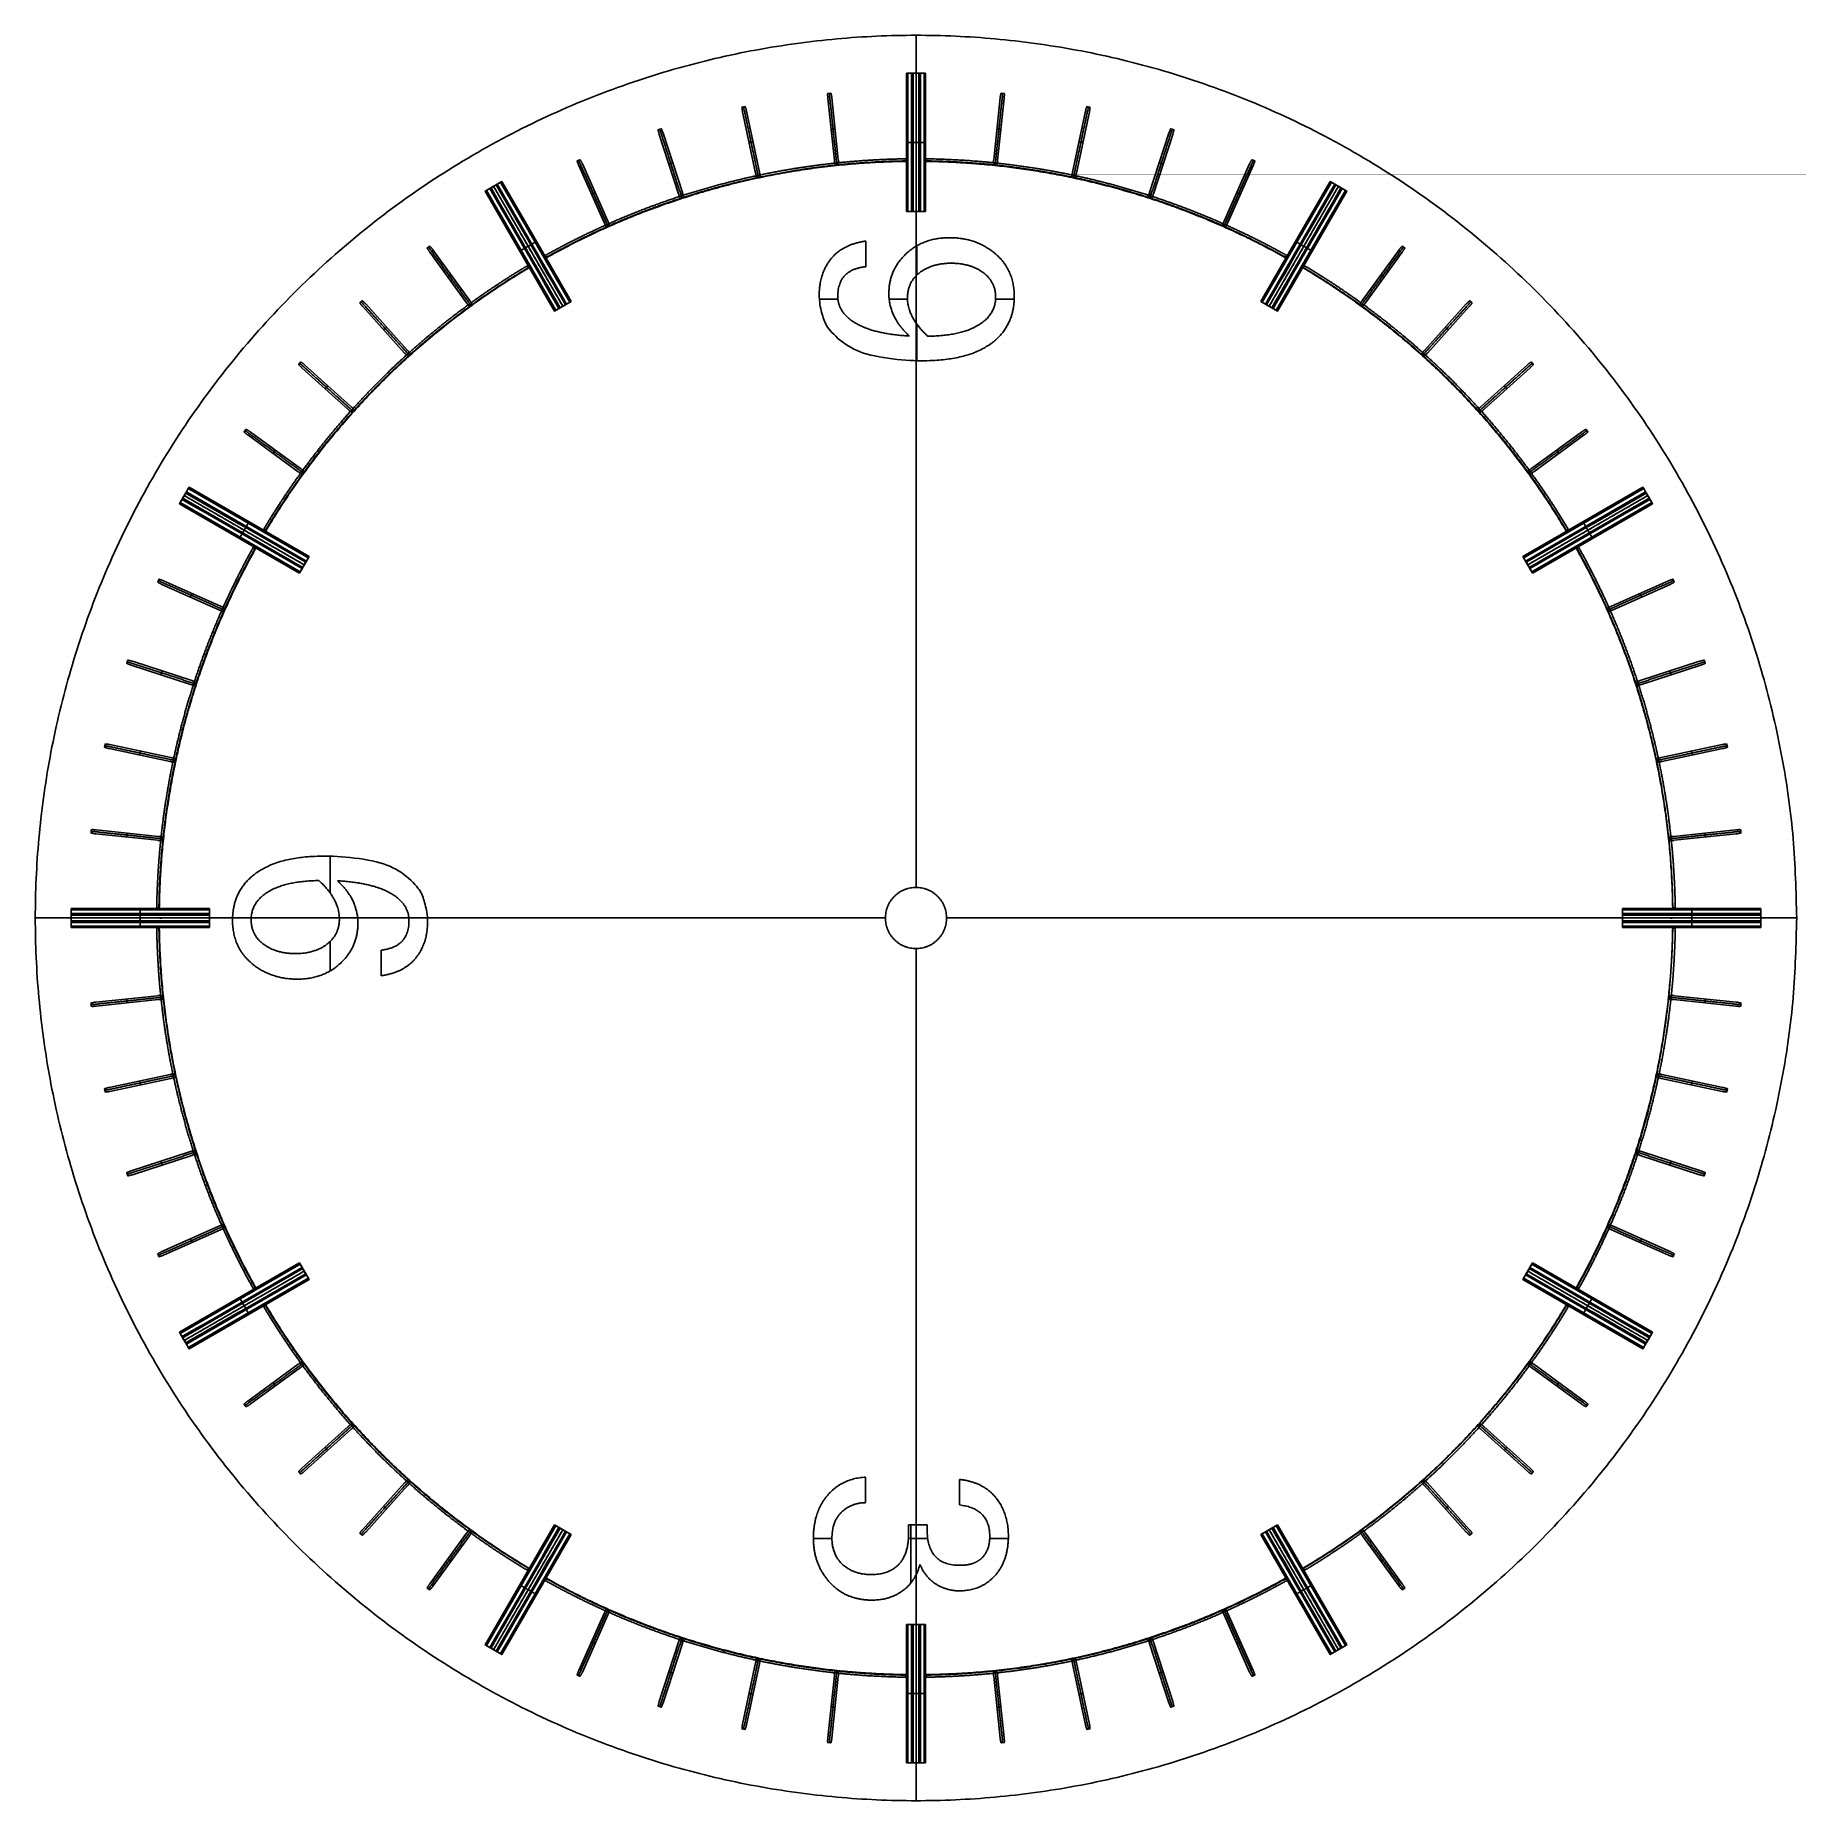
# Model space of a CAD drawing. Header units: millimetres. Extents: x -14 to 14, y 47 to 75.
import ezdxf

# ---------------------------------------------------------------- set-up
doc = ezdxf.new("R2010")
doc.units = ezdxf.units.MM
doc.header["$MEASUREMENT"] = 0
doc.layers.add('Default', color=7, linetype='Continuous')

msp = doc.modelspace()

# ---------------------------------------------------------------- linework, layer by layer
at = {"layer": 'Default', "color": 3}
for p, q in [((-0.153, 74.4, 0.302), (-0.153, 74.4, 0.216)), ((0, 72.204, 0.238), (0, 74.4, 0.238)), ((0, 74.4, 0.238), (0, 74.4, 0.216)), ((0.153, 74.4, 0.302), (0.153, 74.4, 0.216)), ((-0.153, 73.302, 0.302), (-0.153, 73.302, 0.216)), ((0.153, 73.302, 0.302), (0.153, 73.302, 0.216)), ((-6.832, 72.528, 0.302), (-6.832, 72.528, 0.216)), ((-5.602, 70.703, 0.238), (-6.7, 72.605, 0.238)), ((-6.7, 72.605, 0.238), (-6.7, 72.605, 0.216)), ((-6.568, 72.681, 0.302), (-6.568, 72.681, 0.216)), ((5.602, 70.703, 0.238), (6.7, 72.605, 0.238)), ((6.568, 72.681, 0.302), (6.568, 72.681, 0.216)), ((6.7, 72.605, 0.238), (6.7, 72.605, 0.216)), ((6.832, 72.528, 0.302), (6.832, 72.528, 0.216)), ((-0.153, 72.204, 0.302), (-0.153, 72.204, 0.216)), ((0, 72.204, 0.238), (0, 72.204, 0.216)), ((0.153, 72.204, 0.302), (0.153, 72.204, 0.216)), ((-6.019, 71.73, 0.302), (-6.019, 71.73, 0.216)), ((6.019, 71.73, 0.302), (6.019, 71.73, 0.216)), ((-6.283, 71.577, 0.302), (-6.283, 71.577, 0.216)), ((6.283, 71.577, 0.302), (6.283, 71.577, 0.216)), ((-5.734, 70.626, 0.302), (-5.734, 70.626, 0.216)), ((-5.602, 70.703, 0.238), (-5.602, 70.703, 0.216)), ((-5.47, 70.779, 0.302), (-5.47, 70.779, 0.216)), ((5.47, 70.779, 0.302), (5.47, 70.779, 0.216)), ((5.602, 70.703, 0.238), (5.602, 70.703, 0.216)), ((5.734, 70.626, 0.302), (5.734, 70.626, 0.216)), ((-11.528, 67.832, 0.302), (-11.528, 67.832, 0.216)), ((11.528, 67.832, 0.302), (11.528, 67.832, 0.216)), ((-11.681, 67.568, 0.302), (-11.681, 67.568, 0.216)), ((-9.703, 66.602, 0.238), (-11.605, 67.7, 0.238)), ((-11.605, 67.7, 0.238), (-11.605, 67.7, 0.216)), ((9.703, 66.602, 0.238), (11.605, 67.7, 0.238)), ((11.605, 67.7, 0.238), (11.605, 67.7, 0.216)), ((11.681, 67.568, 0.302), (11.681, 67.568, 0.216)), ((-10.577, 67.283, 0.302), (-10.577, 67.283, 0.216)), ((10.577, 67.283, 0.302), (10.577, 67.283, 0.216)), ((-10.73, 67.019, 0.302), (-10.73, 67.019, 0.216)), ((10.73, 67.019, 0.302), (10.73, 67.019, 0.216)), ((-9.626, 66.734, 0.302), (-9.626, 66.734, 0.216)), ((9.626, 66.734, 0.302), (9.626, 66.734, 0.216)), ((-9.779, 66.47, 0.302), (-9.779, 66.47, 0.216)), ((-9.703, 66.602, 0.238), (-9.703, 66.602, 0.216)), ((9.703, 66.602, 0.238), (9.703, 66.602, 0.216)), ((9.779, 66.47, 0.302), (9.779, 66.47, 0.216)), ((-13.4, 61.153, 0.302), (-13.4, 61.153, 0.216)), ((-12.302, 61.153, 0.302), (-12.302, 61.153, 0.216)), ((-11.204, 61.153, 0.302), (-11.204, 61.153, 0.216)), ((11.204, 61.153, 0.302), (11.204, 61.153, 0.216)), ((12.302, 61.153, 0.302), (12.302, 61.153, 0.216)), ((13.4, 61.153, 0.302), (13.4, 61.153, 0.216)), ((-11.204, 61, 0.238), (-13.4, 61, 0.238)), ((-13.4, 61, 0.238), (-13.4, 61, 0.216)), ((-13.4, 60.847, 0.302), (-13.4, 60.847, 0.216)), ((-12.302, 60.847, 0.302), (-12.302, 60.847, 0.216)), ((-11.204, 61, 0.238), (-11.204, 61, 0.216)), ((-11.204, 60.847, 0.302), (-11.204, 60.847, 0.216)), ((11.204, 61, 0.238), (13.4, 61, 0.238)), ((11.204, 61, 0.238), (11.204, 61, 0.216)), ((11.204, 60.847, 0.302), (11.204, 60.847, 0.216)), ((12.302, 60.847, 0.302), (12.302, 60.847, 0.216)), ((13.4, 61, 0.238), (13.4, 61, 0.216)), ((13.4, 60.847, 0.302), (13.4, 60.847, 0.216)), ((-9.779, 55.53, 0.302), (-9.779, 55.53, 0.216)), ((9.779, 55.53, 0.302), (9.779, 55.53, 0.216)), ((-9.703, 55.398, 0.238), (-11.605, 54.3, 0.238)), ((-9.703, 55.398, 0.238), (-9.703, 55.398, 0.216)), ((-9.626, 55.266, 0.302), (-9.626, 55.266, 0.216)), ((9.626, 55.266, 0.302), (9.626, 55.266, 0.216)), ((9.703, 55.398, 0.238), (11.605, 54.3, 0.238)), ((9.703, 55.398, 0.238), (9.703, 55.398, 0.216)), ((-10.73, 54.981, 0.302), (-10.73, 54.981, 0.216)), ((10.73, 54.981, 0.302), (10.73, 54.981, 0.216)), ((-10.577, 54.717, 0.302), (-10.577, 54.717, 0.216)), ((10.577, 54.717, 0.302), (10.577, 54.717, 0.216)), ((-11.681, 54.432, 0.302), (-11.681, 54.432, 0.216)), ((11.681, 54.432, 0.302), (11.681, 54.432, 0.216)), ((-11.605, 54.3, 0.238), (-11.605, 54.3, 0.216)), ((-11.528, 54.168, 0.302), (-11.528, 54.168, 0.216)), ((11.528, 54.168, 0.302), (11.528, 54.168, 0.216)), ((11.605, 54.3, 0.238), (11.605, 54.3, 0.216)), ((-5.602, 51.297, 0.238), (-6.7, 49.395, 0.238)), ((-5.734, 51.374, 0.302), (-5.734, 51.374, 0.216)), ((-5.602, 51.297, 0.238), (-5.602, 51.297, 0.216)), ((5.602, 51.297, 0.238), (6.7, 49.395, 0.238)), ((5.602, 51.297, 0.238), (5.602, 51.297, 0.216)), ((5.734, 51.374, 0.302), (5.734, 51.374, 0.216)), ((-5.47, 51.221, 0.302), (-5.47, 51.221, 0.216)), ((5.47, 51.221, 0.302), (5.47, 51.221, 0.216)), ((-6.283, 50.423, 0.302), (-6.283, 50.423, 0.216)), ((6.283, 50.423, 0.302), (6.283, 50.423, 0.216)), ((-6.019, 50.27, 0.302), (-6.019, 50.27, 0.216)), ((6.019, 50.27, 0.302), (6.019, 50.27, 0.216)), ((-0.153, 49.796, 0.302), (-0.153, 49.796, 0.216)), ((0, 49.796, 0.238), (0, 47.6, 0.238)), ((0, 49.796, 0.238), (0, 49.796, 0.216)), ((0.153, 49.796, 0.302), (0.153, 49.796, 0.216)), ((-6.832, 49.472, 0.302), (-6.832, 49.472, 0.216)), ((-6.7, 49.395, 0.238), (-6.7, 49.395, 0.216)), ((-6.568, 49.319, 0.302), (-6.568, 49.319, 0.216)), ((6.568, 49.319, 0.302), (6.568, 49.319, 0.216)), ((6.7, 49.395, 0.238), (6.7, 49.395, 0.216)), ((6.832, 49.472, 0.302), (6.832, 49.472, 0.216)), ((-0.153, 48.698, 0.302), (-0.153, 48.698, 0.216)), ((0.153, 48.698, 0.302), (0.153, 48.698, 0.216)), ((-0.153, 47.6, 0.302), (-0.153, 47.6, 0.216)), ((0, 47.6, 0.238), (0, 47.6, 0.216)), ((0.153, 47.6, 0.302), (0.153, 47.6, 0.216))]:
    msp.add_line(p, q, dxfattribs=at)
at = {"layer": 'Default', "color": 6}
for p, q in [((-1.352, 74.083, 0.216), (-1.398, 74.079, 0.216)), ((-1.352, 74.083, 0.226), (-1.398, 74.079, 0.226)), ((-1.398, 74.079, 0.221), (-1.352, 74.083, 0.221)), ((-1.398, 74.079, 0.216), (-1.398, 74.079, 0.226)), ((-1.398, 74.002, 0.216), (-1.295, 73.017, 0.216)), ((-1.398, 74.002, 0.226), (-1.295, 73.017, 0.226)), ((-1.295, 73.017, 0.221), (-1.398, 74.002, 0.221)), ((-1.398, 74.002, 0.216), (-1.398, 74.002, 0.226)), ((-1.352, 74.083, 0.216), (-1.352, 74.083, 0.226)), ((-1.232, 73.024, 0.216), (-1.335, 74.009, 0.216)), ((-1.232, 73.024, 0.226), (-1.335, 74.009, 0.226)), ((-1.335, 74.009, 0.221), (-1.232, 73.024, 0.221)), ((-1.335, 74.009, 0.216), (-1.335, 74.009, 0.226)), ((1.335, 74.009, 0.216), (1.232, 73.024, 0.216)), ((1.335, 74.009, 0.226), (1.232, 73.024, 0.226)), ((1.232, 73.024, 0.221), (1.335, 74.009, 0.221)), ((1.295, 73.017, 0.216), (1.398, 74.002, 0.216)), ((1.295, 73.017, 0.226), (1.398, 74.002, 0.226)), ((1.398, 74.002, 0.221), (1.295, 73.017, 0.221)), ((1.335, 74.009, 0.216), (1.335, 74.009, 0.226)), ((1.398, 74.079, 0.216), (1.352, 74.083, 0.216)), ((1.398, 74.079, 0.226), (1.352, 74.083, 0.226)), ((1.352, 74.083, 0.221), (1.398, 74.079, 0.221)), ((1.352, 74.083, 0.216), (1.352, 74.083, 0.226)), ((1.398, 74.079, 0.216), (1.398, 74.079, 0.226)), ((1.398, 74.002, 0.216), (1.398, 74.002, 0.226)), ((-2.712, 73.871, 0.216), (-2.757, 73.861, 0.216)), ((-2.712, 73.871, 0.226), (-2.757, 73.861, 0.226)), ((-2.757, 73.861, 0.221), (-2.712, 73.871, 0.221)), ((-2.757, 73.861, 0.216), (-2.757, 73.861, 0.226)), ((-2.75, 73.785, 0.216), (-2.544, 72.816, 0.216)), ((-2.75, 73.785, 0.226), (-2.544, 72.816, 0.226)), ((-2.544, 72.816, 0.221), (-2.75, 73.785, 0.221)), ((-2.75, 73.785, 0.216), (-2.75, 73.785, 0.226)), ((-2.712, 73.871, 0.216), (-2.712, 73.871, 0.226)), ((-2.482, 72.829, 0.216), (-2.688, 73.798, 0.216)), ((-2.482, 72.829, 0.226), (-2.688, 73.798, 0.226)), ((-2.688, 73.798, 0.221), (-2.482, 72.829, 0.221)), ((-2.688, 73.798, 0.216), (-2.688, 73.798, 0.226)), ((2.688, 73.798, 0.216), (2.482, 72.829, 0.216)), ((2.688, 73.798, 0.226), (2.482, 72.829, 0.226)), ((2.482, 72.829, 0.221), (2.688, 73.798, 0.221)), ((2.544, 72.816, 0.216), (2.75, 73.785, 0.216)), ((2.544, 72.816, 0.226), (2.75, 73.785, 0.226)), ((2.75, 73.785, 0.221), (2.544, 72.816, 0.221)), ((2.688, 73.798, 0.216), (2.688, 73.798, 0.226)), ((2.757, 73.861, 0.216), (2.712, 73.871, 0.216)), ((2.757, 73.861, 0.226), (2.712, 73.871, 0.226)), ((2.712, 73.871, 0.221), (2.757, 73.861, 0.221)), ((2.712, 73.871, 0.216), (2.712, 73.871, 0.226)), ((2.75, 73.785, 0.216), (2.75, 73.785, 0.226)), ((2.757, 73.861, 0.216), (2.757, 73.861, 0.226)), ((-4.042, 73.517, 0.216), (-4.087, 73.502, 0.216)), ((-4.042, 73.517, 0.226), (-4.087, 73.502, 0.226)), ((-4.087, 73.502, 0.221), (-4.042, 73.517, 0.221)), ((-4.087, 73.502, 0.216), (-4.087, 73.502, 0.226)), ((-4.071, 73.427, 0.216), (-3.765, 72.485, 0.216)), ((-4.071, 73.427, 0.226), (-3.765, 72.485, 0.226)), ((-3.765, 72.485, 0.221), (-4.071, 73.427, 0.221)), ((-4.071, 73.427, 0.216), (-4.071, 73.427, 0.226)), ((-4.042, 73.517, 0.216), (-4.042, 73.517, 0.226)), ((-3.705, 72.505, 0.216), (-4.011, 73.447, 0.216)), ((-3.705, 72.505, 0.226), (-4.011, 73.447, 0.226)), ((-4.011, 73.447, 0.221), (-3.705, 72.505, 0.221)), ((-4.011, 73.447, 0.216), (-4.011, 73.447, 0.226)), ((4.011, 73.447, 0.216), (3.705, 72.505, 0.216)), ((4.011, 73.447, 0.226), (3.705, 72.505, 0.226)), ((3.705, 72.505, 0.221), (4.011, 73.447, 0.221)), ((3.765, 72.485, 0.216), (4.071, 73.427, 0.216)), ((3.765, 72.485, 0.226), (4.071, 73.427, 0.226)), ((4.071, 73.427, 0.221), (3.765, 72.485, 0.221)), ((4.011, 73.447, 0.216), (4.011, 73.447, 0.226)), ((4.087, 73.502, 0.216), (4.042, 73.517, 0.216)), ((4.087, 73.502, 0.226), (4.042, 73.517, 0.226)), ((4.042, 73.517, 0.221), (4.087, 73.502, 0.221)), ((4.042, 73.517, 0.216), (4.042, 73.517, 0.226)), ((4.071, 73.427, 0.216), (4.071, 73.427, 0.226)), ((4.087, 73.502, 0.216), (4.087, 73.502, 0.226)), ((-5.329, 73.025, 0.216), (-5.371, 73.007, 0.216)), ((-5.329, 73.025, 0.226), (-5.371, 73.007, 0.226)), ((-5.371, 73.007, 0.221), (-5.329, 73.025, 0.221)), ((-5.371, 73.007, 0.216), (-5.371, 73.007, 0.226)), ((-5.348, 72.934, 0.216), (-4.945, 72.029, 0.216)), ((-5.348, 72.934, 0.226), (-4.945, 72.029, 0.226)), ((-4.945, 72.029, 0.221), (-5.348, 72.934, 0.221)), ((-5.348, 72.934, 0.216), (-5.348, 72.934, 0.226)), ((-5.329, 73.025, 0.216), (-5.329, 73.025, 0.226)), ((-4.887, 72.054, 0.216), (-5.29, 72.959, 0.216)), ((-4.887, 72.054, 0.226), (-5.29, 72.959, 0.226)), ((-5.29, 72.959, 0.221), (-4.887, 72.054, 0.221)), ((-5.29, 72.959, 0.216), (-5.29, 72.959, 0.226)), ((-2.544, 72.816, 0.216), (-2.544, 72.816, 0.226)), ((-2.482, 72.829, 0.216), (-2.482, 72.829, 0.226)), ((-1.295, 73.017, 0.216), (-1.295, 73.017, 0.226)), ((-1.279, 72.942, 0.216), (-1.232, 72.947, 0.216)), ((-1.279, 72.942, 0.226), (-1.232, 72.947, 0.226)), ((-1.232, 73.024, 0.216), (-1.232, 73.024, 0.226)), ((0.997, 72.959, 0.226), (0.997, 72.959, 0.216)), ((1, 73, 0.226), (1, 73, 0.216)), ((1.232, 73.024, 0.216), (1.232, 73.024, 0.226)), ((1.232, 72.947, 0.216), (1.279, 72.942, 0.216)), ((1.232, 72.947, 0.226), (1.279, 72.942, 0.226)), ((1.295, 73.017, 0.216), (1.295, 73.017, 0.226)), ((2.482, 72.829, 0.216), (2.482, 72.829, 0.226)), ((2.544, 72.816, 0.216), (2.544, 72.816, 0.226)), ((5.29, 72.959, 0.216), (4.887, 72.054, 0.216)), ((5.29, 72.959, 0.226), (4.887, 72.054, 0.226)), ((4.887, 72.054, 0.221), (5.29, 72.959, 0.221)), ((4.945, 72.029, 0.216), (5.348, 72.934, 0.216)), ((4.945, 72.029, 0.226), (5.348, 72.934, 0.226)), ((5.348, 72.934, 0.221), (4.945, 72.029, 0.221)), ((5.29, 72.959, 0.216), (5.29, 72.959, 0.226)), ((5.371, 73.007, 0.216), (5.329, 73.025, 0.216)), ((5.371, 73.007, 0.226), (5.329, 73.025, 0.226)), ((5.329, 73.025, 0.221), (5.371, 73.007, 0.221)), ((5.329, 73.025, 0.216), (5.329, 73.025, 0.226)), ((5.348, 72.934, 0.216), (5.348, 72.934, 0.226)), ((5.371, 73.007, 0.216), (5.371, 73.007, 0.226)), ((-2.52, 72.743, 0.216), (-2.474, 72.753, 0.216)), ((-2.52, 72.743, 0.226), (-2.474, 72.753, 0.226)), ((2.474, 72.753, 0.216), (2.5, 72.746, 0.216)), ((2.474, 72.753, 0.226), (2.5, 72.746, 0.226)), ((2.5, 72.746, 0.216), (2.52, 72.742, 0.216)), ((2.5, 72.746, 0.226), (2.52, 72.742, 0.226)), ((-3.765, 72.485, 0.216), (-3.765, 72.485, 0.226)), ((-3.734, 72.415, 0.216), (-3.713, 72.421, 0.216)), ((-3.734, 72.415, 0.226), (-3.713, 72.421, 0.226)), ((-3.713, 72.421, 0.216), (-3.689, 72.429, 0.216)), ((-3.713, 72.421, 0.226), (-3.689, 72.429, 0.226)), ((-3.705, 72.505, 0.216), (-3.705, 72.505, 0.226)), ((3.689, 72.43, 0.216), (3.715, 72.42, 0.216)), ((3.689, 72.43, 0.226), (3.715, 72.42, 0.226)), ((3.705, 72.505, 0.216), (3.705, 72.505, 0.226)), ((3.715, 72.42, 0.216), (3.733, 72.414, 0.216)), ((3.715, 72.42, 0.226), (3.733, 72.414, 0.226)), ((3.765, 72.485, 0.216), (3.765, 72.485, 0.226)), ((-4.945, 72.029, 0.216), (-4.945, 72.029, 0.226)), ((-4.906, 71.962, 0.216), (-4.886, 71.97, 0.216)), ((-4.906, 71.962, 0.226), (-4.886, 71.97, 0.226)), ((-4.887, 72.054, 0.216), (-4.887, 72.054, 0.226)), ((-4.886, 71.97, 0.216), (-4.863, 71.981, 0.216)), ((-4.886, 71.97, 0.226), (-4.863, 71.981, 0.226)), ((4.864, 71.981, 0.216), (4.889, 71.968, 0.216)), ((4.864, 71.981, 0.226), (4.889, 71.968, 0.226)), ((4.887, 72.054, 0.216), (4.887, 72.054, 0.226)), ((4.889, 71.968, 0.216), (4.906, 71.961, 0.216)), ((4.889, 71.968, 0.226), (4.906, 71.961, 0.226)), ((4.945, 72.029, 0.216), (4.945, 72.029, 0.226)), ((-7.712, 71.655, 0.216), (-7.75, 71.627, 0.216)), ((-7.712, 71.655, 0.226), (-7.75, 71.627, 0.226)), ((-7.75, 71.627, 0.221), (-7.712, 71.655, 0.221)), ((-7.75, 71.627, 0.216), (-7.75, 71.627, 0.226)), ((-7.712, 71.655, 0.216), (-7.712, 71.655, 0.226)), ((-7.712, 71.561, 0.216), (-7.13, 70.759, 0.216)), ((-7.712, 71.561, 0.226), (-7.13, 70.759, 0.226)), ((-7.13, 70.759, 0.221), (-7.712, 71.561, 0.221)), ((-7.712, 71.561, 0.216), (-7.712, 71.561, 0.226)), ((-7.079, 70.797, 0.216), (-7.661, 71.598, 0.216)), ((-7.079, 70.797, 0.226), (-7.661, 71.598, 0.226)), ((-7.661, 71.598, 0.221), (-7.079, 70.797, 0.221)), ((-7.661, 71.598, 0.216), (-7.661, 71.598, 0.226)), ((7.661, 71.598, 0.216), (7.079, 70.797, 0.216)), ((7.661, 71.598, 0.226), (7.079, 70.797, 0.226)), ((7.079, 70.797, 0.221), (7.661, 71.598, 0.221)), ((7.13, 70.759, 0.216), (7.712, 71.561, 0.216)), ((7.13, 70.759, 0.226), (7.712, 71.561, 0.226)), ((7.712, 71.561, 0.221), (7.13, 70.759, 0.221)), ((7.661, 71.598, 0.216), (7.661, 71.598, 0.226)), ((7.75, 71.627, 0.216), (7.712, 71.655, 0.216)), ((7.75, 71.627, 0.226), (7.712, 71.655, 0.226)), ((7.712, 71.655, 0.221), (7.75, 71.627, 0.221)), ((7.712, 71.655, 0.216), (7.712, 71.655, 0.226)), ((7.712, 71.561, 0.216), (7.712, 71.561, 0.226)), ((7.75, 71.627, 0.216), (7.75, 71.627, 0.226)), ((-8.784, 70.79, 0.216), (-8.818, 70.759, 0.216)), ((-8.784, 70.79, 0.226), (-8.818, 70.759, 0.226)), ((-8.818, 70.759, 0.221), (-8.784, 70.79, 0.221)), ((-8.818, 70.759, 0.216), (-8.818, 70.759, 0.226)), ((-8.784, 70.79, 0.216), (-8.784, 70.79, 0.226)), ((-8.774, 70.697, 0.216), (-8.111, 69.961, 0.216)), ((-8.774, 70.697, 0.226), (-8.111, 69.961, 0.226)), ((-8.111, 69.961, 0.221), (-8.774, 70.697, 0.221)), ((-8.774, 70.697, 0.216), (-8.774, 70.697, 0.226)), ((-8.064, 70.003, 0.216), (-8.727, 70.739, 0.216)), ((-8.064, 70.003, 0.226), (-8.727, 70.739, 0.226)), ((-8.727, 70.739, 0.221), (-8.064, 70.003, 0.221)), ((-8.727, 70.739, 0.216), (-8.727, 70.739, 0.226)), ((-7.13, 70.759, 0.216), (-7.13, 70.759, 0.226)), ((-7.079, 70.797, 0.216), (-7.079, 70.797, 0.226)), ((-7.078, 70.703, 0.216), (-7.041, 70.73, 0.216)), ((-7.078, 70.703, 0.226), (-7.041, 70.73, 0.226)), ((7.041, 70.73, 0.216), (7.057, 70.716, 0.216)), ((7.041, 70.73, 0.226), (7.057, 70.716, 0.226)), ((7.057, 70.716, 0.216), (7.078, 70.702, 0.216)), ((7.057, 70.716, 0.226), (7.078, 70.702, 0.226)), ((7.079, 70.797, 0.216), (7.079, 70.797, 0.226)), ((7.13, 70.759, 0.216), (7.13, 70.759, 0.226)), ((8.727, 70.739, 0.216), (8.064, 70.003, 0.216)), ((8.727, 70.739, 0.226), (8.064, 70.003, 0.226)), ((8.064, 70.003, 0.221), (8.727, 70.739, 0.221)), ((8.111, 69.961, 0.216), (8.774, 70.697, 0.216)), ((8.111, 69.961, 0.226), (8.774, 70.697, 0.226)), ((8.774, 70.697, 0.221), (8.111, 69.961, 0.221)), ((8.727, 70.739, 0.216), (8.727, 70.739, 0.226)), ((8.774, 70.697, 0.216), (8.774, 70.697, 0.226)), ((8.818, 70.759, 0.216), (8.784, 70.79, 0.216)), ((8.818, 70.759, 0.226), (8.784, 70.79, 0.226)), ((8.784, 70.79, 0.221), (8.818, 70.759, 0.221)), ((8.784, 70.79, 0.216), (8.784, 70.79, 0.226)), ((8.818, 70.759, 0.216), (8.818, 70.759, 0.226)), ((-8.064, 70.003, 0.216), (-8.064, 70.003, 0.226)), ((8.064, 70.003, 0.216), (8.064, 70.003, 0.226)), ((-9.759, 69.818, 0.216), (-9.79, 69.784, 0.216)), ((-9.759, 69.818, 0.226), (-9.79, 69.784, 0.226)), ((-9.79, 69.784, 0.221), (-9.759, 69.818, 0.221)), ((-9.79, 69.784, 0.216), (-9.79, 69.784, 0.226)), ((-9.759, 69.818, 0.216), (-9.759, 69.818, 0.226)), ((-9.739, 69.727, 0.216), (-9.003, 69.064, 0.216)), ((-9.739, 69.727, 0.226), (-9.003, 69.064, 0.226)), ((-9.003, 69.064, 0.221), (-9.739, 69.727, 0.221)), ((-9.739, 69.727, 0.216), (-9.739, 69.727, 0.226)), ((-8.961, 69.111, 0.216), (-9.697, 69.774, 0.216)), ((-8.961, 69.111, 0.226), (-9.697, 69.774, 0.226)), ((-9.697, 69.774, 0.221), (-8.961, 69.111, 0.221)), ((-9.697, 69.774, 0.216), (-9.697, 69.774, 0.226)), ((-8.111, 69.961, 0.216), (-8.111, 69.961, 0.226)), ((-8.054, 69.91, 0.216), (-8.037, 69.923, 0.216)), ((-8.054, 69.91, 0.226), (-8.037, 69.923, 0.226)), ((-8.037, 69.923, 0.216), (-8.019, 69.94, 0.216)), ((-8.037, 69.923, 0.226), (-8.019, 69.94, 0.226)), ((8.019, 69.941, 0.216), (8.054, 69.91, 0.216)), ((8.019, 69.941, 0.226), (8.054, 69.91, 0.226)), ((8.111, 69.961, 0.216), (8.111, 69.961, 0.226)), ((9.697, 69.774, 0.216), (8.961, 69.111, 0.216)), ((9.697, 69.774, 0.226), (8.961, 69.111, 0.226)), ((8.961, 69.111, 0.221), (9.697, 69.774, 0.221)), ((9.003, 69.064, 0.216), (9.739, 69.727, 0.216)), ((9.003, 69.064, 0.226), (9.739, 69.727, 0.226)), ((9.739, 69.727, 0.221), (9.003, 69.064, 0.221)), ((9.697, 69.774, 0.216), (9.697, 69.774, 0.226)), ((9.739, 69.727, 0.216), (9.739, 69.727, 0.226)), ((9.79, 69.784, 0.216), (9.759, 69.818, 0.216)), ((9.79, 69.784, 0.226), (9.759, 69.818, 0.226)), ((9.759, 69.818, 0.221), (9.79, 69.784, 0.221)), ((9.759, 69.818, 0.216), (9.759, 69.818, 0.226)), ((9.79, 69.784, 0.216), (9.79, 69.784, 0.226)), ((-9.003, 69.064, 0.216), (-9.003, 69.064, 0.226)), ((-8.961, 69.111, 0.216), (-8.961, 69.111, 0.226)), ((-8.941, 69.019, 0.216), (-8.924, 69.037, 0.216)), ((-8.941, 69.019, 0.226), (-8.924, 69.037, 0.226)), ((-8.924, 69.037, 0.216), (-8.909, 69.053, 0.216)), ((-8.924, 69.037, 0.226), (-8.909, 69.053, 0.226)), ((8.91, 69.054, 0.216), (8.924, 69.036, 0.216)), ((8.91, 69.054, 0.226), (8.924, 69.036, 0.226)), ((8.924, 69.036, 0.216), (8.94, 69.019, 0.216)), ((8.924, 69.036, 0.226), (8.94, 69.019, 0.226)), ((8.961, 69.111, 0.216), (8.961, 69.111, 0.226)), ((9.003, 69.064, 0.216), (9.003, 69.064, 0.226)), ((-10.627, 68.75, 0.216), (-10.655, 68.712, 0.216)), ((-10.627, 68.75, 0.226), (-10.655, 68.712, 0.226)), ((-10.655, 68.712, 0.221), (-10.627, 68.75, 0.221)), ((-10.655, 68.712, 0.216), (-10.655, 68.712, 0.226)), ((-10.627, 68.75, 0.216), (-10.627, 68.75, 0.226)), ((-10.598, 68.661, 0.216), (-9.797, 68.079, 0.216)), ((-10.598, 68.661, 0.226), (-9.797, 68.079, 0.226)), ((-9.797, 68.079, 0.221), (-10.598, 68.661, 0.221)), ((-10.598, 68.661, 0.216), (-10.598, 68.661, 0.226)), ((-9.759, 68.13, 0.216), (-10.561, 68.712, 0.216)), ((-9.759, 68.13, 0.226), (-10.561, 68.712, 0.226)), ((-10.561, 68.712, 0.221), (-9.759, 68.13, 0.221)), ((-10.561, 68.712, 0.216), (-10.561, 68.712, 0.226)), ((10.561, 68.712, 0.216), (9.759, 68.13, 0.216)), ((10.561, 68.712, 0.226), (9.759, 68.13, 0.226)), ((9.759, 68.13, 0.221), (10.561, 68.712, 0.221)), ((9.797, 68.079, 0.216), (10.598, 68.661, 0.216)), ((9.797, 68.079, 0.226), (10.598, 68.661, 0.226)), ((10.598, 68.661, 0.221), (9.797, 68.079, 0.221)), ((10.561, 68.712, 0.216), (10.561, 68.712, 0.226)), ((10.598, 68.661, 0.216), (10.598, 68.661, 0.226)), ((10.655, 68.712, 0.216), (10.627, 68.75, 0.216)), ((10.655, 68.712, 0.226), (10.627, 68.75, 0.226)), ((10.627, 68.75, 0.221), (10.655, 68.712, 0.221)), ((10.627, 68.75, 0.216), (10.627, 68.75, 0.226)), ((10.655, 68.712, 0.216), (10.655, 68.712, 0.226)), ((-9.797, 68.079, 0.216), (-9.797, 68.079, 0.226)), ((-9.759, 68.13, 0.216), (-9.759, 68.13, 0.226)), ((-9.73, 68.041, 0.216), (-9.703, 68.078, 0.216)), ((-9.73, 68.041, 0.226), (-9.703, 68.078, 0.226)), ((9.703, 68.078, 0.216), (9.73, 68.041, 0.216)), ((9.703, 68.078, 0.226), (9.73, 68.041, 0.226)), ((9.759, 68.13, 0.216), (9.759, 68.13, 0.226)), ((9.797, 68.079, 0.216), (9.797, 68.079, 0.226)), ((-12.007, 66.371, 0.216), (-12.025, 66.329, 0.216)), ((-12.007, 66.371, 0.226), (-12.025, 66.329, 0.226)), ((-12.025, 66.329, 0.221), (-12.007, 66.371, 0.221)), ((-12.007, 66.371, 0.216), (-12.007, 66.371, 0.226)), ((12.025, 66.329, 0.216), (12.007, 66.371, 0.216)), ((12.025, 66.329, 0.226), (12.007, 66.371, 0.226)), ((12.007, 66.371, 0.221), (12.025, 66.329, 0.221)), ((12.007, 66.371, 0.216), (12.007, 66.371, 0.226)), ((-12.025, 66.329, 0.216), (-12.025, 66.329, 0.226)), ((-11.959, 66.29, 0.216), (-11.054, 65.887, 0.216)), ((-11.959, 66.29, 0.226), (-11.054, 65.887, 0.226)), ((-11.054, 65.887, 0.221), (-11.959, 66.29, 0.221)), ((-11.959, 66.29, 0.216), (-11.959, 66.29, 0.226)), ((-11.029, 65.945, 0.216), (-11.934, 66.348, 0.216)), ((-11.029, 65.945, 0.226), (-11.934, 66.348, 0.226)), ((-11.934, 66.348, 0.221), (-11.029, 65.945, 0.221)), ((-11.934, 66.348, 0.216), (-11.934, 66.348, 0.226)), ((11.934, 66.348, 0.216), (11.029, 65.945, 0.216)), ((11.934, 66.348, 0.226), (11.029, 65.945, 0.226)), ((11.029, 65.945, 0.221), (11.934, 66.348, 0.221)), ((11.054, 65.887, 0.216), (11.959, 66.29, 0.216)), ((11.054, 65.887, 0.226), (11.959, 66.29, 0.226)), ((11.959, 66.29, 0.221), (11.054, 65.887, 0.221)), ((11.934, 66.348, 0.216), (11.934, 66.348, 0.226)), ((11.959, 66.29, 0.216), (11.959, 66.29, 0.226)), ((12.025, 66.329, 0.216), (12.025, 66.329, 0.226)), ((-11.054, 65.887, 0.216), (-11.054, 65.887, 0.226)), ((-11.029, 65.945, 0.216), (-11.029, 65.945, 0.226)), ((-10.981, 65.864, 0.216), (-10.962, 65.906, 0.216)), ((-10.981, 65.864, 0.226), (-10.962, 65.906, 0.226)), ((10.962, 65.906, 0.216), (10.968, 65.882, 0.216)), ((10.962, 65.906, 0.226), (10.968, 65.882, 0.226)), ((10.968, 65.882, 0.216), (10.979, 65.862, 0.216)), ((10.968, 65.882, 0.226), (10.979, 65.862, 0.226)), ((11.029, 65.945, 0.216), (11.029, 65.945, 0.226)), ((11.054, 65.887, 0.216), (11.054, 65.887, 0.226)), ((-12.502, 65.087, 0.216), (-12.517, 65.042, 0.216)), ((-12.502, 65.087, 0.226), (-12.517, 65.042, 0.226)), ((-12.517, 65.042, 0.221), (-12.502, 65.087, 0.221)), ((-12.517, 65.042, 0.216), (-12.517, 65.042, 0.226)), ((-12.502, 65.087, 0.216), (-12.502, 65.087, 0.226)), ((-12.447, 65.011, 0.216), (-11.505, 64.705, 0.216)), ((-12.447, 65.011, 0.226), (-11.505, 64.705, 0.226)), ((-11.505, 64.705, 0.221), (-12.447, 65.011, 0.221)), ((-12.447, 65.011, 0.216), (-12.447, 65.011, 0.226)), ((-11.485, 64.765, 0.216), (-12.427, 65.071, 0.216)), ((-11.485, 64.765, 0.226), (-12.427, 65.071, 0.226)), ((-12.427, 65.071, 0.221), (-11.485, 64.765, 0.221)), ((-12.427, 65.071, 0.216), (-12.427, 65.071, 0.226)), ((12.427, 65.071, 0.216), (11.485, 64.765, 0.216)), ((12.427, 65.071, 0.226), (11.485, 64.765, 0.226)), ((11.485, 64.765, 0.221), (12.427, 65.071, 0.221)), ((11.505, 64.705, 0.216), (12.447, 65.011, 0.216)), ((11.505, 64.705, 0.226), (12.447, 65.011, 0.226)), ((12.447, 65.011, 0.221), (11.505, 64.705, 0.221)), ((12.427, 65.071, 0.216), (12.427, 65.071, 0.226)), ((12.447, 65.011, 0.216), (12.447, 65.011, 0.226)), ((12.517, 65.042, 0.216), (12.502, 65.087, 0.216)), ((12.517, 65.042, 0.226), (12.502, 65.087, 0.226)), ((12.502, 65.087, 0.221), (12.517, 65.042, 0.221)), ((12.502, 65.087, 0.216), (12.502, 65.087, 0.226)), ((12.517, 65.042, 0.216), (12.517, 65.042, 0.226)), ((-11.505, 64.705, 0.216), (-11.505, 64.705, 0.226)), ((-11.485, 64.765, 0.216), (-11.485, 64.765, 0.226)), ((-11.43, 64.689, 0.216), (-11.421, 64.708, 0.216)), ((-11.43, 64.689, 0.226), (-11.421, 64.708, 0.226)), ((-11.421, 64.708, 0.216), (-11.414, 64.733, 0.216)), ((-11.421, 64.708, 0.226), (-11.414, 64.733, 0.226)), ((11.415, 64.734, 0.216), (11.417, 64.719, 0.216)), ((11.415, 64.734, 0.226), (11.417, 64.719, 0.226)), ((11.417, 64.719, 0.216), (11.428, 64.689, 0.216)), ((11.417, 64.719, 0.226), (11.428, 64.689, 0.226)), ((11.485, 64.765, 0.216), (11.485, 64.765, 0.226)), ((11.505, 64.705, 0.216), (11.505, 64.705, 0.226)), ((-12.861, 63.757, 0.216), (-12.871, 63.712, 0.216)), ((-12.861, 63.757, 0.226), (-12.871, 63.712, 0.226)), ((-12.871, 63.712, 0.221), (-12.861, 63.757, 0.221)), ((-12.871, 63.712, 0.216), (-12.871, 63.712, 0.226)), ((-12.861, 63.757, 0.216), (-12.861, 63.757, 0.226)), ((-12.798, 63.688, 0.216), (-11.829, 63.482, 0.216)), ((-12.798, 63.688, 0.226), (-11.829, 63.482, 0.226)), ((-11.829, 63.482, 0.221), (-12.798, 63.688, 0.221)), ((-12.798, 63.688, 0.216), (-12.798, 63.688, 0.226)), ((-11.816, 63.544, 0.216), (-12.785, 63.75, 0.216)), ((-11.816, 63.544, 0.226), (-12.785, 63.75, 0.226)), ((-12.785, 63.75, 0.221), (-11.816, 63.544, 0.221)), ((-12.785, 63.75, 0.216), (-12.785, 63.75, 0.226)), ((12.785, 63.75, 0.216), (11.816, 63.544, 0.216)), ((12.785, 63.75, 0.226), (11.816, 63.544, 0.226)), ((11.816, 63.544, 0.221), (12.785, 63.75, 0.221)), ((11.829, 63.482, 0.216), (12.798, 63.688, 0.216)), ((11.829, 63.482, 0.226), (12.798, 63.688, 0.226)), ((12.798, 63.688, 0.221), (11.829, 63.482, 0.221)), ((12.785, 63.75, 0.216), (12.785, 63.75, 0.226)), ((12.798, 63.688, 0.216), (12.798, 63.688, 0.226)), ((12.871, 63.712, 0.216), (12.861, 63.757, 0.216)), ((12.871, 63.712, 0.226), (12.861, 63.757, 0.226)), ((12.861, 63.757, 0.221), (12.871, 63.712, 0.221)), ((12.861, 63.757, 0.216), (12.861, 63.757, 0.226)), ((12.871, 63.712, 0.216), (12.871, 63.712, 0.226)), ((-11.829, 63.482, 0.216), (-11.829, 63.482, 0.226)), ((-11.816, 63.544, 0.216), (-11.816, 63.544, 0.226)), ((-11.753, 63.474, 0.216), (-11.746, 63.5, 0.216)), ((-11.753, 63.474, 0.226), (-11.746, 63.5, 0.226)), ((-11.746, 63.5, 0.216), (-11.742, 63.52, 0.216)), ((-11.746, 63.5, 0.226), (-11.742, 63.52, 0.226)), ((11.743, 63.52, 0.216), (11.753, 63.474, 0.216)), ((11.743, 63.52, 0.226), (11.753, 63.474, 0.226)), ((11.816, 63.544, 0.216), (11.816, 63.544, 0.226)), ((11.829, 63.482, 0.216), (11.829, 63.482, 0.226)), ((-13.079, 62.398, 0.216), (-13.083, 62.352, 0.216)), ((-13.079, 62.398, 0.226), (-13.083, 62.352, 0.226)), ((-13.083, 62.352, 0.221), (-13.079, 62.398, 0.221)), ((-13.083, 62.352, 0.216), (-13.083, 62.352, 0.226)), ((-13.079, 62.398, 0.216), (-13.079, 62.398, 0.226)), ((-13.009, 62.335, 0.216), (-12.024, 62.232, 0.216)), ((-13.009, 62.335, 0.226), (-12.024, 62.232, 0.226)), ((-12.024, 62.232, 0.221), (-13.009, 62.335, 0.221)), ((-13.009, 62.335, 0.216), (-13.009, 62.335, 0.226)), ((-12.017, 62.295, 0.216), (-13.002, 62.398, 0.216)), ((-12.017, 62.295, 0.226), (-13.002, 62.398, 0.226)), ((-13.002, 62.398, 0.221), (-12.017, 62.295, 0.221)), ((-13.002, 62.398, 0.216), (-13.002, 62.398, 0.226)), ((-12.024, 62.232, 0.216), (-12.024, 62.232, 0.226)), ((-12.017, 62.295, 0.216), (-12.017, 62.295, 0.226)), ((-11.947, 62.232, 0.216), (-11.942, 62.279, 0.216)), ((-11.947, 62.232, 0.226), (-11.942, 62.279, 0.226)), ((11.942, 62.279, 0.216), (11.947, 62.232, 0.216)), ((11.942, 62.279, 0.226), (11.947, 62.232, 0.226)), ((13.002, 62.398, 0.216), (12.017, 62.295, 0.216)), ((13.002, 62.398, 0.226), (12.017, 62.295, 0.226)), ((12.017, 62.295, 0.221), (13.002, 62.398, 0.221)), ((12.017, 62.295, 0.216), (12.017, 62.295, 0.226)), ((12.024, 62.232, 0.216), (13.009, 62.335, 0.216)), ((12.024, 62.232, 0.226), (13.009, 62.335, 0.226)), ((13.009, 62.335, 0.221), (12.024, 62.232, 0.221)), ((12.024, 62.232, 0.216), (12.024, 62.232, 0.226)), ((13.002, 62.398, 0.216), (13.002, 62.398, 0.226)), ((13.009, 62.335, 0.216), (13.009, 62.335, 0.226)), ((13.083, 62.352, 0.216), (13.079, 62.398, 0.216)), ((13.083, 62.352, 0.226), (13.079, 62.398, 0.226)), ((13.079, 62.398, 0.221), (13.083, 62.352, 0.221)), ((13.079, 62.398, 0.216), (13.079, 62.398, 0.226)), ((13.083, 62.352, 0.216), (13.083, 62.352, 0.226)), ((-12, 62, 0.226), (-12, 62, 0.216)), ((-11.959, 61.997, 0.226), (-11.959, 61.997, 0.216)), ((11.959, 60.003, 0.226), (11.959, 60.003, 0.216)), ((12, 60, 0.226), (12, 60, 0.216)), ((-13.083, 59.648, 0.216), (-13.079, 59.602, 0.216)), ((-13.083, 59.648, 0.226), (-13.079, 59.602, 0.226)), ((-13.079, 59.602, 0.221), (-13.083, 59.648, 0.221)), ((-13.083, 59.648, 0.216), (-13.083, 59.648, 0.226)), ((-12.024, 59.768, 0.216), (-13.009, 59.665, 0.216)), ((-12.024, 59.768, 0.226), (-13.009, 59.665, 0.226)), ((-13.009, 59.665, 0.221), (-12.024, 59.768, 0.221)), ((-13.009, 59.665, 0.216), (-13.009, 59.665, 0.226)), ((-13.002, 59.602, 0.216), (-12.017, 59.705, 0.216)), ((-13.002, 59.602, 0.226), (-12.017, 59.705, 0.226)), ((-12.017, 59.705, 0.221), (-13.002, 59.602, 0.221)), ((-12.024, 59.768, 0.216), (-12.024, 59.768, 0.226)), ((-12.017, 59.705, 0.216), (-12.017, 59.705, 0.226)), ((-11.942, 59.721, 0.216), (-11.947, 59.768, 0.216)), ((-11.942, 59.721, 0.226), (-11.947, 59.768, 0.226)), ((11.947, 59.768, 0.216), (11.942, 59.721, 0.216)), ((11.947, 59.768, 0.226), (11.942, 59.721, 0.226)), ((12.017, 59.705, 0.216), (13.002, 59.602, 0.216)), ((12.017, 59.705, 0.226), (13.002, 59.602, 0.226)), ((13.002, 59.602, 0.221), (12.017, 59.705, 0.221)), ((12.017, 59.705, 0.216), (12.017, 59.705, 0.226)), ((13.009, 59.665, 0.216), (12.024, 59.768, 0.216)), ((13.009, 59.665, 0.226), (12.024, 59.768, 0.226)), ((12.024, 59.768, 0.221), (13.009, 59.665, 0.221)), ((12.024, 59.768, 0.216), (12.024, 59.768, 0.226)), ((13.009, 59.665, 0.216), (13.009, 59.665, 0.226)), ((13.079, 59.602, 0.216), (13.083, 59.648, 0.216)), ((13.079, 59.602, 0.226), (13.083, 59.648, 0.226)), ((13.083, 59.648, 0.221), (13.079, 59.602, 0.221)), ((13.083, 59.648, 0.216), (13.083, 59.648, 0.226)), ((-13.079, 59.602, 0.216), (-13.079, 59.602, 0.226)), ((-13.002, 59.602, 0.216), (-13.002, 59.602, 0.226)), ((13.002, 59.602, 0.216), (13.002, 59.602, 0.226)), ((13.079, 59.602, 0.216), (13.079, 59.602, 0.226)), ((-11.743, 58.504, 0.216), (-11.75, 58.526, 0.216)), ((-11.743, 58.504, 0.226), (-11.75, 58.526, 0.226)), ((11.753, 58.526, 0.216), (11.742, 58.498, 0.216)), ((11.753, 58.526, 0.226), (11.742, 58.498, 0.226)), ((-12.871, 58.288, 0.216), (-12.861, 58.243, 0.216)), ((-12.871, 58.288, 0.226), (-12.861, 58.243, 0.226)), ((-12.861, 58.243, 0.221), (-12.871, 58.288, 0.221)), ((-12.871, 58.288, 0.216), (-12.871, 58.288, 0.226)), ((-12.861, 58.243, 0.216), (-12.861, 58.243, 0.226)), ((-11.829, 58.518, 0.216), (-12.798, 58.312, 0.216)), ((-11.829, 58.518, 0.226), (-12.798, 58.312, 0.226)), ((-12.798, 58.312, 0.221), (-11.829, 58.518, 0.221)), ((-12.798, 58.312, 0.216), (-12.798, 58.312, 0.226)), ((-12.785, 58.25, 0.216), (-11.816, 58.456, 0.216)), ((-12.785, 58.25, 0.226), (-11.816, 58.456, 0.226)), ((-11.816, 58.456, 0.221), (-12.785, 58.25, 0.221)), ((-12.785, 58.25, 0.216), (-12.785, 58.25, 0.226)), ((-11.829, 58.518, 0.216), (-11.829, 58.518, 0.226)), ((-11.816, 58.456, 0.216), (-11.816, 58.456, 0.226)), ((-11.743, 58.48, 0.216), (-11.743, 58.504, 0.216)), ((-11.743, 58.48, 0.226), (-11.743, 58.504, 0.226)), ((11.742, 58.498, 0.216), (11.74, 58.481, 0.216)), ((11.742, 58.498, 0.226), (11.74, 58.481, 0.226)), ((11.816, 58.456, 0.216), (12.785, 58.25, 0.216)), ((11.816, 58.456, 0.226), (12.785, 58.25, 0.226)), ((12.785, 58.25, 0.221), (11.816, 58.456, 0.221)), ((11.816, 58.456, 0.216), (11.816, 58.456, 0.226)), ((12.798, 58.312, 0.216), (11.829, 58.518, 0.216)), ((12.798, 58.312, 0.226), (11.829, 58.518, 0.226)), ((11.829, 58.518, 0.221), (12.798, 58.312, 0.221)), ((11.829, 58.518, 0.216), (11.829, 58.518, 0.226)), ((12.785, 58.25, 0.216), (12.785, 58.25, 0.226)), ((12.798, 58.312, 0.216), (12.798, 58.312, 0.226)), ((12.861, 58.243, 0.216), (12.871, 58.288, 0.216)), ((12.861, 58.243, 0.226), (12.871, 58.288, 0.226)), ((12.871, 58.288, 0.221), (12.861, 58.243, 0.221)), ((12.861, 58.243, 0.216), (12.861, 58.243, 0.226)), ((12.871, 58.288, 0.216), (12.871, 58.288, 0.226)), ((-11.505, 57.295, 0.216), (-12.447, 56.989, 0.216)), ((-11.505, 57.295, 0.226), (-12.447, 56.989, 0.226)), ((-12.447, 56.989, 0.221), (-11.505, 57.295, 0.221)), ((-12.427, 56.929, 0.216), (-11.485, 57.235, 0.216)), ((-12.427, 56.929, 0.226), (-11.485, 57.235, 0.226)), ((-11.485, 57.235, 0.221), (-12.427, 56.929, 0.221)), ((-11.505, 57.295, 0.216), (-11.505, 57.295, 0.226)), ((-11.485, 57.235, 0.216), (-11.485, 57.235, 0.226)), ((-11.415, 57.266, 0.216), (-11.43, 57.311, 0.216)), ((-11.415, 57.266, 0.226), (-11.43, 57.311, 0.226)), ((11.43, 57.311, 0.216), (11.415, 57.266, 0.216)), ((11.43, 57.311, 0.226), (11.415, 57.266, 0.226)), ((11.485, 57.235, 0.216), (12.427, 56.929, 0.216)), ((11.485, 57.235, 0.226), (12.427, 56.929, 0.226)), ((12.427, 56.929, 0.221), (11.485, 57.235, 0.221)), ((11.485, 57.235, 0.216), (11.485, 57.235, 0.226)), ((12.447, 56.989, 0.216), (11.505, 57.295, 0.216)), ((12.447, 56.989, 0.226), (11.505, 57.295, 0.226)), ((11.505, 57.295, 0.221), (12.447, 56.989, 0.221)), ((11.505, 57.295, 0.216), (11.505, 57.295, 0.226)), ((-12.517, 56.958, 0.216), (-12.502, 56.913, 0.216)), ((-12.517, 56.958, 0.226), (-12.502, 56.913, 0.226)), ((-12.502, 56.913, 0.221), (-12.517, 56.958, 0.221)), ((-12.517, 56.958, 0.216), (-12.517, 56.958, 0.226)), ((-12.502, 56.913, 0.216), (-12.502, 56.913, 0.226)), ((-12.447, 56.989, 0.216), (-12.447, 56.989, 0.226)), ((-12.427, 56.929, 0.216), (-12.427, 56.929, 0.226)), ((12.427, 56.929, 0.216), (12.427, 56.929, 0.226)), ((12.447, 56.989, 0.216), (12.447, 56.989, 0.226)), ((12.502, 56.913, 0.216), (12.517, 56.958, 0.216)), ((12.502, 56.913, 0.226), (12.517, 56.958, 0.226)), ((12.517, 56.958, 0.221), (12.502, 56.913, 0.221)), ((12.502, 56.913, 0.216), (12.502, 56.913, 0.226)), ((12.517, 56.958, 0.216), (12.517, 56.958, 0.226)), ((-11.054, 56.113, 0.216), (-11.959, 55.71, 0.216)), ((-11.054, 56.113, 0.226), (-11.959, 55.71, 0.226)), ((-11.959, 55.71, 0.221), (-11.054, 56.113, 0.221)), ((-11.934, 55.652, 0.216), (-11.029, 56.055, 0.216)), ((-11.934, 55.652, 0.226), (-11.029, 56.055, 0.226)), ((-11.029, 56.055, 0.221), (-11.934, 55.652, 0.221)), ((-11.054, 56.113, 0.216), (-11.054, 56.113, 0.226)), ((-11.029, 56.055, 0.216), (-11.029, 56.055, 0.226)), ((-10.967, 56.108, 0.216), (-10.981, 56.137, 0.216)), ((-10.967, 56.108, 0.226), (-10.981, 56.137, 0.226)), ((-10.962, 56.094, 0.216), (-10.967, 56.108, 0.216)), ((-10.962, 56.094, 0.226), (-10.967, 56.108, 0.226)), ((10.968, 56.11, 0.216), (10.961, 56.094, 0.216)), ((10.968, 56.11, 0.226), (10.961, 56.094, 0.226)), ((10.981, 56.136, 0.216), (10.968, 56.11, 0.216)), ((10.981, 56.136, 0.226), (10.968, 56.11, 0.226)), ((11.029, 56.055, 0.216), (11.934, 55.652, 0.216)), ((11.029, 56.055, 0.226), (11.934, 55.652, 0.226)), ((11.934, 55.652, 0.221), (11.029, 56.055, 0.221)), ((11.029, 56.055, 0.216), (11.029, 56.055, 0.226)), ((11.959, 55.71, 0.216), (11.054, 56.113, 0.216)), ((11.959, 55.71, 0.226), (11.054, 56.113, 0.226)), ((11.054, 56.113, 0.221), (11.959, 55.71, 0.221)), ((11.054, 56.113, 0.216), (11.054, 56.113, 0.226)), ((-12.025, 55.671, 0.216), (-12.007, 55.629, 0.216)), ((-12.025, 55.671, 0.226), (-12.007, 55.629, 0.226)), ((-12.007, 55.629, 0.221), (-12.025, 55.671, 0.221)), ((-12.025, 55.671, 0.216), (-12.025, 55.671, 0.226)), ((-12.007, 55.629, 0.216), (-12.007, 55.629, 0.226)), ((-11.959, 55.71, 0.216), (-11.959, 55.71, 0.226)), ((-11.934, 55.652, 0.216), (-11.934, 55.652, 0.226)), ((11.934, 55.652, 0.216), (11.934, 55.652, 0.226)), ((11.959, 55.71, 0.216), (11.959, 55.71, 0.226)), ((12.007, 55.629, 0.216), (12.025, 55.671, 0.216)), ((12.007, 55.629, 0.226), (12.025, 55.671, 0.226)), ((12.025, 55.671, 0.221), (12.007, 55.629, 0.221)), ((12.007, 55.629, 0.216), (12.007, 55.629, 0.226)), ((12.025, 55.671, 0.216), (12.025, 55.671, 0.226)), ((-9.797, 53.921, 0.216), (-10.598, 53.339, 0.216)), ((-9.797, 53.921, 0.226), (-10.598, 53.339, 0.226)), ((-10.598, 53.339, 0.221), (-9.797, 53.921, 0.221)), ((-10.561, 53.288, 0.216), (-9.759, 53.87, 0.216)), ((-10.561, 53.288, 0.226), (-9.759, 53.87, 0.226)), ((-9.759, 53.87, 0.221), (-10.561, 53.288, 0.221)), ((-9.797, 53.921, 0.216), (-9.797, 53.921, 0.226)), ((-9.759, 53.87, 0.216), (-9.759, 53.87, 0.226)), ((-9.717, 53.943, 0.216), (-9.73, 53.96, 0.216)), ((-9.717, 53.943, 0.226), (-9.73, 53.96, 0.226)), ((-9.703, 53.922, 0.216), (-9.717, 53.943, 0.216)), ((-9.703, 53.922, 0.226), (-9.717, 53.943, 0.226)), ((9.73, 53.959, 0.216), (9.703, 53.922, 0.216)), ((9.73, 53.959, 0.226), (9.703, 53.922, 0.226)), ((9.759, 53.87, 0.216), (10.561, 53.288, 0.216)), ((9.759, 53.87, 0.226), (10.561, 53.288, 0.226)), ((10.561, 53.288, 0.221), (9.759, 53.87, 0.221)), ((9.759, 53.87, 0.216), (9.759, 53.87, 0.226)), ((10.598, 53.339, 0.216), (9.797, 53.921, 0.216)), ((10.598, 53.339, 0.226), (9.797, 53.921, 0.226)), ((9.797, 53.921, 0.221), (10.598, 53.339, 0.221)), ((9.797, 53.921, 0.216), (9.797, 53.921, 0.226)), ((-10.655, 53.288, 0.216), (-10.627, 53.25, 0.216)), ((-10.655, 53.288, 0.226), (-10.627, 53.25, 0.226)), ((-10.627, 53.25, 0.221), (-10.655, 53.288, 0.221)), ((-10.655, 53.288, 0.216), (-10.655, 53.288, 0.226)), ((-10.627, 53.25, 0.216), (-10.627, 53.25, 0.226)), ((-10.598, 53.339, 0.216), (-10.598, 53.339, 0.226)), ((-10.561, 53.288, 0.216), (-10.561, 53.288, 0.226)), ((10.561, 53.288, 0.216), (10.561, 53.288, 0.226)), ((10.598, 53.339, 0.216), (10.598, 53.339, 0.226)), ((10.627, 53.25, 0.216), (10.655, 53.288, 0.216)), ((10.627, 53.25, 0.226), (10.655, 53.288, 0.226)), ((10.655, 53.288, 0.221), (10.627, 53.25, 0.221)), ((10.627, 53.25, 0.216), (10.627, 53.25, 0.226)), ((10.655, 53.288, 0.216), (10.655, 53.288, 0.226)), ((-9.003, 52.936, 0.216), (-9.739, 52.273, 0.216)), ((-9.003, 52.936, 0.226), (-9.739, 52.273, 0.226)), ((-9.739, 52.273, 0.221), (-9.003, 52.936, 0.221)), ((-9.003, 52.936, 0.216), (-9.003, 52.936, 0.226)), ((-8.91, 52.946, 0.216), (-8.941, 52.981, 0.216)), ((-8.91, 52.946, 0.226), (-8.941, 52.981, 0.226)), ((8.921, 52.966, 0.216), (8.908, 52.948, 0.216)), ((8.921, 52.966, 0.226), (8.908, 52.948, 0.226)), ((8.941, 52.981, 0.216), (8.921, 52.966, 0.216)), ((8.941, 52.981, 0.226), (8.921, 52.966, 0.226)), ((9.739, 52.273, 0.216), (9.003, 52.936, 0.216)), ((9.739, 52.273, 0.226), (9.003, 52.936, 0.226)), ((9.003, 52.936, 0.221), (9.739, 52.273, 0.221)), ((9.003, 52.936, 0.216), (9.003, 52.936, 0.226)), ((-9.697, 52.226, 0.216), (-8.961, 52.889, 0.216)), ((-9.697, 52.226, 0.226), (-8.961, 52.889, 0.226)), ((-8.961, 52.889, 0.221), (-9.697, 52.226, 0.221)), ((-8.961, 52.889, 0.216), (-8.961, 52.889, 0.226)), ((8.961, 52.889, 0.216), (9.697, 52.226, 0.216)), ((8.961, 52.889, 0.226), (9.697, 52.226, 0.226)), ((9.697, 52.226, 0.221), (8.961, 52.889, 0.221)), ((8.961, 52.889, 0.216), (8.961, 52.889, 0.226)), ((-9.79, 52.216, 0.216), (-9.759, 52.182, 0.216)), ((-9.79, 52.216, 0.226), (-9.759, 52.182, 0.226)), ((-9.759, 52.182, 0.221), (-9.79, 52.216, 0.221)), ((-9.79, 52.216, 0.216), (-9.79, 52.216, 0.226)), ((-9.759, 52.182, 0.216), (-9.759, 52.182, 0.226)), ((-9.739, 52.273, 0.216), (-9.739, 52.273, 0.226)), ((-9.697, 52.226, 0.216), (-9.697, 52.226, 0.226)), ((-8.04, 52.079, 0.216), (-8.053, 52.091, 0.216)), ((-8.04, 52.079, 0.226), (-8.053, 52.091, 0.226)), ((8.054, 52.09, 0.216), (8.03, 52.072, 0.216)), ((8.054, 52.09, 0.226), (8.03, 52.072, 0.226)), ((9.697, 52.226, 0.216), (9.697, 52.226, 0.226)), ((9.739, 52.273, 0.216), (9.739, 52.273, 0.226)), ((9.759, 52.182, 0.216), (9.79, 52.216, 0.216)), ((9.759, 52.182, 0.226), (9.79, 52.216, 0.226)), ((9.79, 52.216, 0.221), (9.759, 52.182, 0.221)), ((9.759, 52.182, 0.216), (9.759, 52.182, 0.226)), ((9.79, 52.216, 0.216), (9.79, 52.216, 0.226)), ((-8.111, 52.039, 0.216), (-8.774, 51.303, 0.216)), ((-8.111, 52.039, 0.226), (-8.774, 51.303, 0.226)), ((-8.774, 51.303, 0.221), (-8.111, 52.039, 0.221)), ((-8.727, 51.261, 0.216), (-8.064, 51.997, 0.216)), ((-8.727, 51.261, 0.226), (-8.064, 51.997, 0.226)), ((-8.064, 51.997, 0.221), (-8.727, 51.261, 0.221)), ((-8.111, 52.039, 0.216), (-8.111, 52.039, 0.226)), ((-8.064, 51.997, 0.216), (-8.064, 51.997, 0.226)), ((-8.019, 52.059, 0.216), (-8.04, 52.079, 0.216)), ((-8.019, 52.059, 0.226), (-8.04, 52.079, 0.226)), ((8.03, 52.072, 0.216), (8.018, 52.06, 0.216)), ((8.03, 52.072, 0.226), (8.018, 52.06, 0.226)), ((8.064, 51.997, 0.216), (8.727, 51.261, 0.216)), ((8.064, 51.997, 0.226), (8.727, 51.261, 0.226)), ((8.727, 51.261, 0.221), (8.064, 51.997, 0.221)), ((8.064, 51.997, 0.216), (8.064, 51.997, 0.226)), ((8.774, 51.303, 0.216), (8.111, 52.039, 0.216)), ((8.774, 51.303, 0.226), (8.111, 52.039, 0.226)), ((8.111, 52.039, 0.221), (8.774, 51.303, 0.221)), ((8.111, 52.039, 0.216), (8.111, 52.039, 0.226)), ((-8.818, 51.241, 0.216), (-8.784, 51.21, 0.216)), ((-8.818, 51.241, 0.226), (-8.784, 51.21, 0.226)), ((-8.784, 51.21, 0.221), (-8.818, 51.241, 0.221)), ((-8.818, 51.241, 0.216), (-8.818, 51.241, 0.226)), ((-8.774, 51.303, 0.216), (-8.774, 51.303, 0.226)), ((-8.727, 51.261, 0.216), (-8.727, 51.261, 0.226)), ((-7.13, 51.241, 0.216), (-7.712, 50.439, 0.216)), ((-7.13, 51.241, 0.226), (-7.712, 50.439, 0.226)), ((-7.712, 50.439, 0.221), (-7.13, 51.241, 0.221)), ((-7.13, 51.241, 0.216), (-7.13, 51.241, 0.226)), ((-7.041, 51.27, 0.216), (-7.078, 51.297, 0.216)), ((-7.041, 51.27, 0.226), (-7.078, 51.297, 0.226)), ((7.078, 51.297, 0.216), (7.041, 51.27, 0.216)), ((7.078, 51.297, 0.226), (7.041, 51.27, 0.226)), ((7.712, 50.439, 0.216), (7.13, 51.241, 0.216)), ((7.712, 50.439, 0.226), (7.13, 51.241, 0.226)), ((7.13, 51.241, 0.221), (7.712, 50.439, 0.221)), ((7.13, 51.241, 0.216), (7.13, 51.241, 0.226)), ((8.727, 51.261, 0.216), (8.727, 51.261, 0.226)), ((8.774, 51.303, 0.216), (8.774, 51.303, 0.226)), ((8.784, 51.21, 0.216), (8.818, 51.241, 0.216)), ((8.784, 51.21, 0.226), (8.818, 51.241, 0.226)), ((8.818, 51.241, 0.221), (8.784, 51.21, 0.221)), ((8.818, 51.241, 0.216), (8.818, 51.241, 0.226)), ((-8.784, 51.21, 0.216), (-8.784, 51.21, 0.226)), ((-7.661, 50.402, 0.216), (-7.079, 51.203, 0.216)), ((-7.661, 50.402, 0.226), (-7.079, 51.203, 0.226)), ((-7.079, 51.203, 0.221), (-7.661, 50.402, 0.221)), ((-7.079, 51.203, 0.216), (-7.079, 51.203, 0.226)), ((7.079, 51.203, 0.216), (7.661, 50.402, 0.216)), ((7.079, 51.203, 0.226), (7.661, 50.402, 0.226)), ((7.661, 50.402, 0.221), (7.079, 51.203, 0.221)), ((7.079, 51.203, 0.216), (7.079, 51.203, 0.226)), ((8.784, 51.21, 0.216), (8.784, 51.21, 0.226)), ((-7.712, 50.439, 0.216), (-7.712, 50.439, 0.226)), ((-7.661, 50.402, 0.216), (-7.661, 50.402, 0.226)), ((7.661, 50.402, 0.216), (7.661, 50.402, 0.226)), ((7.712, 50.439, 0.216), (7.712, 50.439, 0.226)), ((-7.75, 50.373, 0.216), (-7.712, 50.345, 0.216)), ((-7.75, 50.373, 0.226), (-7.712, 50.345, 0.226)), ((-7.712, 50.345, 0.221), (-7.75, 50.373, 0.221)), ((-7.75, 50.373, 0.216), (-7.75, 50.373, 0.226)), ((-7.712, 50.345, 0.216), (-7.712, 50.345, 0.226)), ((7.712, 50.345, 0.216), (7.75, 50.373, 0.216)), ((7.712, 50.345, 0.226), (7.75, 50.373, 0.226)), ((7.75, 50.373, 0.221), (7.712, 50.345, 0.221)), ((7.712, 50.345, 0.216), (7.712, 50.345, 0.226)), ((7.75, 50.373, 0.216), (7.75, 50.373, 0.226)), ((-4.945, 49.971, 0.216), (-5.348, 49.066, 0.216)), ((-4.945, 49.971, 0.226), (-5.348, 49.066, 0.226)), ((-5.348, 49.066, 0.221), (-4.945, 49.971, 0.221)), ((-5.29, 49.041, 0.216), (-4.887, 49.946, 0.216)), ((-5.29, 49.041, 0.226), (-4.887, 49.946, 0.226)), ((-4.887, 49.946, 0.221), (-5.29, 49.041, 0.221)), ((-4.945, 49.971, 0.216), (-4.945, 49.971, 0.226)), ((-4.887, 50.031, 0.216), (-4.906, 50.039, 0.216)), ((-4.887, 50.031, 0.226), (-4.906, 50.039, 0.226)), ((-4.864, 50.019, 0.216), (-4.887, 50.031, 0.216)), ((-4.864, 50.019, 0.226), (-4.887, 50.031, 0.226)), ((-4.887, 49.946, 0.216), (-4.887, 49.946, 0.226)), ((4.906, 50.038, 0.216), (4.864, 50.019, 0.216)), ((4.906, 50.038, 0.226), (4.864, 50.019, 0.226)), ((4.887, 49.946, 0.216), (5.29, 49.041, 0.216)), ((4.887, 49.946, 0.226), (5.29, 49.041, 0.226)), ((5.29, 49.041, 0.221), (4.887, 49.946, 0.221)), ((4.887, 49.946, 0.216), (4.887, 49.946, 0.226)), ((5.348, 49.066, 0.216), (4.945, 49.971, 0.216)), ((5.348, 49.066, 0.226), (4.945, 49.971, 0.226)), ((4.945, 49.971, 0.221), (5.348, 49.066, 0.221)), ((4.945, 49.971, 0.216), (4.945, 49.971, 0.226)), ((-3.715, 49.58, 0.216), (-3.733, 49.586, 0.216)), ((-3.715, 49.58, 0.226), (-3.733, 49.586, 0.226)), ((-3.689, 49.57, 0.216), (-3.715, 49.58, 0.216)), ((-3.689, 49.57, 0.226), (-3.715, 49.58, 0.226)), ((3.707, 49.577, 0.216), (3.689, 49.571, 0.216)), ((3.707, 49.577, 0.226), (3.689, 49.571, 0.226)), ((3.734, 49.585, 0.216), (3.707, 49.577, 0.216)), ((3.734, 49.585, 0.226), (3.707, 49.577, 0.226)), ((-3.765, 49.515, 0.216), (-4.071, 48.573, 0.216)), ((-3.765, 49.515, 0.226), (-4.071, 48.573, 0.226)), ((-4.071, 48.573, 0.221), (-3.765, 49.515, 0.221)), ((-4.011, 48.553, 0.216), (-3.705, 49.495, 0.216)), ((-4.011, 48.553, 0.226), (-3.705, 49.495, 0.226)), ((-3.705, 49.495, 0.221), (-4.011, 48.553, 0.221)), ((-3.765, 49.515, 0.216), (-3.765, 49.515, 0.226)), ((-3.705, 49.495, 0.216), (-3.705, 49.495, 0.226)), ((3.705, 49.495, 0.216), (4.011, 48.553, 0.216)), ((3.705, 49.495, 0.226), (4.011, 48.553, 0.226)), ((4.011, 48.553, 0.221), (3.705, 49.495, 0.221)), ((3.705, 49.495, 0.216), (3.705, 49.495, 0.226)), ((4.071, 48.573, 0.216), (3.765, 49.515, 0.216)), ((4.071, 48.573, 0.226), (3.765, 49.515, 0.226)), ((3.765, 49.515, 0.221), (4.071, 48.573, 0.221)), ((3.765, 49.515, 0.216), (3.765, 49.515, 0.226)), ((-5.348, 49.066, 0.216), (-5.348, 49.066, 0.226)), ((-5.29, 49.041, 0.216), (-5.29, 49.041, 0.226)), ((-2.544, 49.184, 0.216), (-2.75, 48.215, 0.216)), ((-2.544, 49.184, 0.226), (-2.75, 48.215, 0.226)), ((-2.75, 48.215, 0.221), (-2.544, 49.184, 0.221)), ((-2.688, 48.202, 0.216), (-2.482, 49.171, 0.216)), ((-2.688, 48.202, 0.226), (-2.482, 49.171, 0.226)), ((-2.482, 49.171, 0.221), (-2.688, 48.202, 0.221)), ((-2.544, 49.184, 0.216), (-2.544, 49.184, 0.226)), ((-2.499, 49.253, 0.216), (-2.52, 49.257, 0.216)), ((-2.499, 49.253, 0.226), (-2.52, 49.257, 0.226)), ((-2.474, 49.247, 0.216), (-2.499, 49.253, 0.216)), ((-2.474, 49.247, 0.226), (-2.499, 49.253, 0.226)), ((-2.482, 49.171, 0.216), (-2.482, 49.171, 0.226)), ((-1.232, 49.053, 0.216), (-1.279, 49.058, 0.216)), ((-1.232, 49.053, 0.226), (-1.279, 49.058, 0.226)), ((-0.997, 49.041, 0.226), (-0.997, 49.041, 0.216)), ((1.279, 49.058, 0.216), (1.232, 49.053, 0.216)), ((1.279, 49.058, 0.226), (1.232, 49.053, 0.226)), ((2.496, 49.253, 0.216), (2.474, 49.248, 0.216)), ((2.496, 49.253, 0.226), (2.474, 49.248, 0.226)), ((2.482, 49.171, 0.216), (2.688, 48.202, 0.216)), ((2.482, 49.171, 0.226), (2.688, 48.202, 0.226)), ((2.688, 48.202, 0.221), (2.482, 49.171, 0.221)), ((2.482, 49.171, 0.216), (2.482, 49.171, 0.226)), ((2.52, 49.257, 0.216), (2.496, 49.253, 0.216)), ((2.52, 49.257, 0.226), (2.496, 49.253, 0.226)), ((2.75, 48.215, 0.216), (2.544, 49.184, 0.216)), ((2.75, 48.215, 0.226), (2.544, 49.184, 0.226)), ((2.544, 49.184, 0.221), (2.75, 48.215, 0.221)), ((2.544, 49.184, 0.216), (2.544, 49.184, 0.226)), ((5.29, 49.041, 0.216), (5.29, 49.041, 0.226)), ((5.348, 49.066, 0.216), (5.348, 49.066, 0.226)), ((-5.371, 48.993, 0.216), (-5.329, 48.975, 0.216)), ((-5.371, 48.993, 0.226), (-5.329, 48.975, 0.226)), ((-5.329, 48.975, 0.221), (-5.371, 48.993, 0.221)), ((-5.371, 48.993, 0.216), (-5.371, 48.993, 0.226)), ((-5.329, 48.975, 0.216), (-5.329, 48.975, 0.226)), ((-1.295, 48.983, 0.216), (-1.398, 47.998, 0.216)), ((-1.295, 48.983, 0.226), (-1.398, 47.998, 0.226)), ((-1.398, 47.998, 0.221), (-1.295, 48.983, 0.221)), ((-1.335, 47.991, 0.216), (-1.232, 48.976, 0.216)), ((-1.335, 47.991, 0.226), (-1.232, 48.976, 0.226)), ((-1.232, 48.976, 0.221), (-1.335, 47.991, 0.221)), ((-1.295, 48.983, 0.216), (-1.295, 48.983, 0.226)), ((-1.232, 48.976, 0.216), (-1.232, 48.976, 0.226)), ((-1, 49, 0.226), (-1, 49, 0.216)), ((1.232, 48.976, 0.216), (1.335, 47.991, 0.216)), ((1.232, 48.976, 0.226), (1.335, 47.991, 0.226)), ((1.335, 47.991, 0.221), (1.232, 48.976, 0.221)), ((1.232, 48.976, 0.216), (1.232, 48.976, 0.226)), ((1.398, 47.998, 0.216), (1.295, 48.983, 0.216)), ((1.398, 47.998, 0.226), (1.295, 48.983, 0.226)), ((1.295, 48.983, 0.221), (1.398, 47.998, 0.221)), ((1.295, 48.983, 0.216), (1.295, 48.983, 0.226)), ((5.329, 48.975, 0.216), (5.371, 48.993, 0.216)), ((5.329, 48.975, 0.226), (5.371, 48.993, 0.226)), ((5.371, 48.993, 0.221), (5.329, 48.975, 0.221)), ((5.329, 48.975, 0.216), (5.329, 48.975, 0.226)), ((5.371, 48.993, 0.216), (5.371, 48.993, 0.226)), ((-4.087, 48.498, 0.216), (-4.042, 48.483, 0.216)), ((-4.087, 48.498, 0.226), (-4.042, 48.483, 0.226)), ((-4.042, 48.483, 0.221), (-4.087, 48.498, 0.221)), ((-4.087, 48.498, 0.216), (-4.087, 48.498, 0.226)), ((-4.071, 48.573, 0.216), (-4.071, 48.573, 0.226)), ((-4.042, 48.483, 0.216), (-4.042, 48.483, 0.226)), ((-4.011, 48.553, 0.216), (-4.011, 48.553, 0.226)), ((4.011, 48.553, 0.216), (4.011, 48.553, 0.226)), ((4.042, 48.483, 0.216), (4.087, 48.498, 0.216)), ((4.042, 48.483, 0.226), (4.087, 48.498, 0.226)), ((4.087, 48.498, 0.221), (4.042, 48.483, 0.221)), ((4.042, 48.483, 0.216), (4.042, 48.483, 0.226)), ((4.071, 48.573, 0.216), (4.071, 48.573, 0.226)), ((4.087, 48.498, 0.216), (4.087, 48.498, 0.226)), ((-2.75, 48.215, 0.216), (-2.75, 48.215, 0.226)), ((-2.688, 48.202, 0.216), (-2.688, 48.202, 0.226)), ((2.688, 48.202, 0.216), (2.688, 48.202, 0.226)), ((2.75, 48.215, 0.216), (2.75, 48.215, 0.226)), ((-2.757, 48.139, 0.216), (-2.712, 48.129, 0.216)), ((-2.757, 48.139, 0.226), (-2.712, 48.129, 0.226)), ((-2.712, 48.129, 0.221), (-2.757, 48.139, 0.221)), ((-2.757, 48.139, 0.216), (-2.757, 48.139, 0.226)), ((-2.712, 48.129, 0.216), (-2.712, 48.129, 0.226)), ((-1.398, 47.998, 0.216), (-1.398, 47.998, 0.226)), ((-1.398, 47.921, 0.216), (-1.352, 47.917, 0.216)), ((-1.398, 47.921, 0.226), (-1.352, 47.917, 0.226)), ((-1.352, 47.917, 0.221), (-1.398, 47.921, 0.221)), ((-1.398, 47.921, 0.216), (-1.398, 47.921, 0.226)), ((-1.352, 47.917, 0.216), (-1.352, 47.917, 0.226)), ((-1.335, 47.991, 0.216), (-1.335, 47.991, 0.226)), ((1.335, 47.991, 0.216), (1.335, 47.991, 0.226)), ((1.352, 47.917, 0.216), (1.398, 47.921, 0.216)), ((1.352, 47.917, 0.226), (1.398, 47.921, 0.226)), ((1.398, 47.921, 0.221), (1.352, 47.917, 0.221)), ((1.352, 47.917, 0.216), (1.352, 47.917, 0.226)), ((1.398, 47.998, 0.216), (1.398, 47.998, 0.226)), ((1.398, 47.921, 0.216), (1.398, 47.921, 0.226)), ((2.712, 48.129, 0.216), (2.757, 48.139, 0.216)), ((2.712, 48.129, 0.226), (2.757, 48.139, 0.226)), ((2.757, 48.139, 0.221), (2.712, 48.129, 0.221)), ((2.712, 48.129, 0.216), (2.712, 48.129, 0.226)), ((2.757, 48.139, 0.216), (2.757, 48.139, 0.226))]:
    msp.add_line(p, q, dxfattribs=at)
at = {"layer": 'Default', "color": 9}
for p, q in [((-0.798, 71.735, 0.309), (-0.798, 71.735, 0.216)), ((0.534, 71.79, 0.216), (0.534, 71.79, 0.309)), ((-1.348, 71.454, 0.216), (-1.348, 71.454, 0.309)), ((-0.798, 71.533, 0.216), (-0.798, 71.533, 0.309)), ((-0.158, 71.534, 0.216), (-0.158, 71.534, 0.309)), ((1.259, 71.535, 0.216), (1.259, 71.535, 0.309)), ((-0.798, 71.33, 0.309), (-0.798, 71.33, 0.216)), ((0.059, 71.236, 0.216), (0.059, 71.236, 0.309)), ((0.559, 71.385, 0.216), (0.559, 71.385, 0.309)), ((1.062, 71.239, 0.216), (1.062, 71.239, 0.309)), ((-1.534, 70.89, 0.216), (-1.534, 70.89, 0.309)), ((-1.24, 70.863, 0.216), (-1.24, 70.863, 0.309)), ((-0.43, 70.907, 0.216), (-0.43, 70.907, 0.309)), ((1.263, 70.847, 0.216), (1.263, 70.847, 0.309)), ((1.558, 70.858, 0.216), (1.558, 70.858, 0.309)), ((-0.135, 70.835, 0.216), (-0.135, 70.835, 0.309)), ((-0.947, 70.428, 0.216), (-0.947, 70.428, 0.309)), ((0.986, 70.401, 0.216), (0.986, 70.401, 0.309)), ((-0.104, 70.23, 0.216), (-0.104, 70.23, 0.309)), ((0.188, 70.226, 0.216), (0.188, 70.226, 0.309)), ((1.185, 70.107, 0.216), (1.185, 70.107, 0.309)), ((0.108, 69.839, 0.216), (0.108, 69.839, 0.309)), ((-9.388, 61.981, 0.216), (-9.388, 61.981, 0.309)), ((-10.464, 61.713, 0.216), (-10.464, 61.713, 0.309)), ((-10.267, 61.419, 0.216), (-10.267, 61.419, 0.309)), ((-9.47, 61.594, 0.216), (-9.47, 61.594, 0.309)), ((-9.175, 61.59, 0.216), (-9.175, 61.59, 0.309)), ((-8.334, 61.394, 0.216), (-8.334, 61.394, 0.309)), ((-10.839, 60.962, 0.216), (-10.839, 60.962, 0.309)), ((-10.544, 60.973, 0.216), (-10.544, 60.973, 0.309)), ((-9.145, 60.986, 0.216), (-9.145, 60.986, 0.309)), ((-8.851, 60.915, 0.216), (-8.851, 60.915, 0.309)), ((-8.041, 60.957, 0.216), (-8.041, 60.957, 0.309)), ((-7.747, 60.932, 0.216), (-7.747, 60.932, 0.309)), ((-10.343, 60.581, 0.216), (-10.343, 60.581, 0.309)), ((-9.341, 60.585, 0.216), (-9.341, 60.585, 0.309)), ((-8.483, 60.49, 0.309), (-8.483, 60.49, 0.216)), ((-10.54, 60.285, 0.216), (-10.54, 60.285, 0.309)), ((-9.841, 60.435, 0.216), (-9.841, 60.435, 0.309)), ((-9.123, 60.286, 0.216), (-9.123, 60.286, 0.309)), ((-8.483, 60.288, 0.216), (-8.483, 60.288, 0.309)), ((-7.932, 60.367, 0.216), (-7.932, 60.367, 0.309)), ((-9.815, 60.03, 0.216), (-9.815, 60.03, 0.309)), ((-8.483, 60.085, 0.309), (-8.483, 60.085, 0.216)), ((-0.799, 52.132, 0.309), (-0.799, 52.132, 0.216)), ((0.692, 52.095, 0.309), (0.692, 52.095, 0.216)), ((-1.4, 51.847, 0.216), (-1.4, 51.847, 0.309)), ((-0.799, 51.929, 0.216), (-0.799, 51.929, 0.309)), ((0.692, 51.892, 0.216), (0.692, 51.892, 0.309)), ((1.267, 51.806, 0.216), (1.267, 51.806, 0.309)), ((-1.175, 51.581, 0.216), (-1.175, 51.581, 0.309)), ((-0.799, 51.727, 0.309), (-0.799, 51.727, 0.216)), ((0.692, 51.69, 0.309), (0.692, 51.69, 0.216)), ((-0.118, 51.377, 0.309), (-0.118, 51.377, 0.216)), ((0.029, 51.377, 0.216), (0.029, 51.377, 0.309)), ((0.177, 51.377, 0.309), (0.177, 51.377, 0.216)), ((0.177, 51.29, 0.216), (0.177, 51.29, 0.309)), ((-1.627, 51.163, 0.216), (-1.627, 51.163, 0.309)), ((-1.333, 51.163, 0.216), (-1.333, 51.163, 0.309)), ((-0.118, 51.231, 0.216), (-0.118, 51.231, 0.309)), ((1.17, 51.19, 0.216), (1.17, 51.19, 0.309)), ((1.465, 51.199, 0.216), (1.465, 51.199, 0.309)), ((-1.158, 50.742, 0.216), (-1.158, 50.742, 0.309)), ((-0.271, 50.751, 0.216), (-0.271, 50.751, 0.309)), ((0.062, 50.748, 0.216), (0.062, 50.748, 0.309)), ((0.697, 50.733, 0.216), (0.697, 50.733, 0.309)), ((1.049, 50.853, 0.216), (1.049, 50.853, 0.309)), ((-1.369, 50.463, 0.216), (-1.369, 50.463, 0.309)), ((-0.707, 50.586, 0.216), (-0.707, 50.586, 0.309)), ((0.323, 50.431, 0.216), (0.323, 50.431, 0.309)), ((1.247, 50.564, 0.216), (1.247, 50.564, 0.309)), ((-0.697, 50.181, 0.216), (-0.697, 50.181, 0.309)), ((-0.215, 50.328, 0.216), (-0.215, 50.328, 0.309)), ((0.686, 50.328, 0.216), (0.686, 50.328, 0.309))]:
    msp.add_line(p, q, dxfattribs=at)
at = {"layer": 'Default', "color": 177}
for p, q in [((0.485, 61, 0.218), (0.485, 61, -0.008)), ((13.967, 61, -0.008), (13.967, 61, 0.218))]:
    msp.add_line(p, q, dxfattribs=at)
at = {"layer": 'Default', "color": 3}
for points in [[(-0.153, 74.4), (-0.153, 72.204)], [(0.153, 74.4), (-0.153, 74.4)], [(-0.153, 72.204), (-0.153, 74.4)], [(-0.153, 74.4), (-0.02, 74.4)], [(-0.069, 74.4), (-0.127, 74.4)], [(0.02, 74.4), (0.153, 74.4)], [(0.127, 74.4), (0.069, 74.4)], [(0.153, 72.204), (0.153, 74.4)], [(0.153, 74.4), (0.153, 72.204)], [(-6.568, 72.681), (-6.832, 72.528)], [(-6.832, 72.528), (-6.717, 72.595)], [(-6.832, 72.528), (-5.734, 70.626)], [(-5.734, 70.626), (-6.832, 72.528)], [(-6.76, 72.57), (-6.81, 72.541)], [(-6.683, 72.615), (-6.568, 72.681)], [(-6.59, 72.668), (-6.64, 72.639)], [(-5.47, 70.779), (-6.568, 72.681)], [(-6.568, 72.681), (-5.47, 70.779)], [(6.568, 72.681), (5.47, 70.779)], [(5.47, 70.779), (6.568, 72.681)], [(5.734, 70.626), (6.832, 72.528)], [(6.832, 72.528), (5.734, 70.626)], [(6.832, 72.528), (6.568, 72.681)], [(6.568, 72.681), (6.683, 72.615)], [(6.64, 72.639), (6.59, 72.668)], [(6.717, 72.595), (6.832, 72.528)], [(6.81, 72.541), (6.76, 72.57)], [(-0.153, 72.204), (0.153, 72.204)], [(-0.02, 72.204), (-0.153, 72.204)], [(-0.127, 72.204), (-0.069, 72.204)], [(0.153, 72.204), (0.02, 72.204)], [(0.069, 72.204), (0.127, 72.204)], [(-5.734, 70.626), (-5.47, 70.779)], [(-5.619, 70.693), (-5.734, 70.626)], [(-5.712, 70.639), (-5.662, 70.668)], [(-5.47, 70.779), (-5.585, 70.712)], [(-5.542, 70.737), (-5.492, 70.766)], [(5.47, 70.779), (5.734, 70.626)], [(5.585, 70.712), (5.47, 70.779)], [(5.492, 70.766), (5.542, 70.737)], [(5.734, 70.626), (5.619, 70.693)], [(5.662, 70.668), (5.712, 70.639)], [(-11.528, 67.832), (-11.681, 67.568)], [(-11.595, 67.717), (-11.528, 67.832)], [(-11.541, 67.81), (-11.57, 67.76)], [(-9.626, 66.734), (-11.528, 67.832)], [(-11.528, 67.832), (-9.626, 66.734)], [(11.528, 67.832), (9.626, 66.734)], [(9.626, 66.734), (11.528, 67.832)], [(11.681, 67.568), (11.528, 67.832)], [(11.528, 67.832), (11.595, 67.717)], [(11.57, 67.76), (11.541, 67.81)], [(-11.681, 67.568), (-11.615, 67.683)], [(-11.681, 67.568), (-9.779, 66.47)], [(-9.779, 66.47), (-11.681, 67.568)], [(-11.639, 67.64), (-11.668, 67.59)], [(9.779, 66.47), (11.681, 67.568)], [(11.681, 67.568), (9.779, 66.47)], [(11.615, 67.683), (11.681, 67.568)], [(11.668, 67.59), (11.639, 67.64)], [(-9.779, 66.47), (-9.626, 66.734)], [(-9.626, 66.734), (-9.693, 66.619)], [(-9.668, 66.662), (-9.639, 66.712)], [(9.626, 66.734), (9.779, 66.47)], [(9.693, 66.619), (9.626, 66.734)], [(9.639, 66.712), (9.668, 66.662)], [(-9.712, 66.585), (-9.779, 66.47)], [(-9.766, 66.492), (-9.737, 66.542)], [(9.779, 66.47), (9.712, 66.585)], [(9.737, 66.542), (9.766, 66.492)], [(-13.4, 61.153), (-13.4, 60.847)], [(-11.204, 61.153), (-13.4, 61.153)], [(-13.4, 61.02), (-13.4, 61.153)], [(-13.4, 61.153), (-11.204, 61.153)], [(-13.4, 61.127), (-13.4, 61.069)], [(-11.204, 60.847), (-11.204, 61.153)], [(-11.204, 61.153), (-11.204, 61.02)], [(-11.204, 61.069), (-11.204, 61.127)], [(11.204, 61.153), (11.204, 60.847)], [(13.4, 61.153), (11.204, 61.153)], [(11.204, 61.153), (13.4, 61.153)], [(11.204, 61.02), (11.204, 61.153)], [(11.204, 61.127), (11.204, 61.069)], [(13.4, 60.847), (13.4, 61.153)], [(13.4, 61.153), (13.4, 61.02)], [(13.4, 61.069), (13.4, 61.127)], [(-13.4, 60.847), (-13.4, 60.98)], [(-13.4, 60.931), (-13.4, 60.873)], [(-13.4, 60.847), (-11.204, 60.847)], [(-11.204, 60.847), (-13.4, 60.847)], [(-11.204, 60.98), (-11.204, 60.847)], [(-11.204, 60.873), (-11.204, 60.931)], [(11.204, 60.847), (11.204, 60.98)], [(11.204, 60.931), (11.204, 60.873)], [(11.204, 60.847), (13.4, 60.847)], [(13.4, 60.847), (11.204, 60.847)], [(13.4, 60.98), (13.4, 60.847)], [(13.4, 60.873), (13.4, 60.931)], [(-9.779, 55.53), (-11.681, 54.432)], [(-11.681, 54.432), (-9.779, 55.53)], [(-9.626, 55.266), (-9.779, 55.53)], [(-9.779, 55.53), (-9.712, 55.415)], [(-9.737, 55.458), (-9.766, 55.508)], [(9.779, 55.53), (9.626, 55.266)], [(9.712, 55.415), (9.779, 55.53)], [(9.766, 55.508), (9.737, 55.458)], [(11.681, 54.432), (9.779, 55.53)], [(9.779, 55.53), (11.681, 54.432)], [(-11.528, 54.168), (-9.626, 55.266)], [(-9.626, 55.266), (-11.528, 54.168)], [(-9.693, 55.381), (-9.626, 55.266)], [(-9.639, 55.288), (-9.668, 55.338)], [(9.626, 55.266), (9.693, 55.381)], [(9.626, 55.266), (11.528, 54.168)], [(11.528, 54.168), (9.626, 55.266)], [(9.668, 55.338), (9.639, 55.288)], [(-11.681, 54.432), (-11.528, 54.168)], [(-11.615, 54.317), (-11.681, 54.432)], [(-11.668, 54.41), (-11.639, 54.36)], [(11.528, 54.168), (11.681, 54.432)], [(11.681, 54.432), (11.615, 54.317)], [(11.639, 54.36), (11.668, 54.41)], [(-11.528, 54.168), (-11.595, 54.283)], [(-11.57, 54.24), (-11.541, 54.19)], [(11.595, 54.283), (11.528, 54.168)], [(11.541, 54.19), (11.57, 54.24)], [(-5.734, 51.374), (-6.832, 49.472)], [(-6.832, 49.472), (-5.734, 51.374)], [(-5.47, 51.221), (-5.734, 51.374)], [(-5.734, 51.374), (-5.619, 51.307)], [(-5.662, 51.332), (-5.712, 51.361)], [(-5.585, 51.288), (-5.47, 51.221)], [(-5.492, 51.234), (-5.542, 51.263)], [(5.734, 51.374), (5.47, 51.221)], [(5.47, 51.221), (5.585, 51.288)], [(5.542, 51.263), (5.492, 51.234)], [(5.619, 51.307), (5.734, 51.374)], [(5.712, 51.361), (5.662, 51.332)], [(6.832, 49.472), (5.734, 51.374)], [(5.734, 51.374), (6.832, 49.472)], [(-6.568, 49.319), (-5.47, 51.221)], [(-5.47, 51.221), (-6.568, 49.319)], [(5.47, 51.221), (6.568, 49.319)], [(6.568, 49.319), (5.47, 51.221)], [(0.153, 49.796), (-0.153, 49.796)], [(-0.153, 49.796), (-0.153, 47.6)], [(-0.153, 47.6), (-0.153, 49.796)], [(-0.153, 49.796), (-0.02, 49.796)], [(-0.069, 49.796), (-0.127, 49.796)], [(0.02, 49.796), (0.153, 49.796)], [(0.127, 49.796), (0.069, 49.796)], [(0.153, 47.6), (0.153, 49.796)], [(0.153, 49.796), (0.153, 47.6)], [(-6.832, 49.472), (-6.568, 49.319)], [(-6.717, 49.405), (-6.832, 49.472)], [(-6.81, 49.459), (-6.76, 49.43)], [(-6.568, 49.319), (-6.683, 49.385)], [(-6.64, 49.361), (-6.59, 49.332)], [(6.568, 49.319), (6.832, 49.472)], [(6.683, 49.385), (6.568, 49.319)], [(6.59, 49.332), (6.64, 49.361)], [(6.832, 49.472), (6.717, 49.405)], [(6.76, 49.43), (6.81, 49.459)], [(-0.153, 47.6), (0.153, 47.6)], [(-0.02, 47.6), (-0.153, 47.6)], [(-0.127, 47.6), (-0.069, 47.6)], [(0.153, 47.6), (0.02, 47.6)], [(0.069, 47.6), (0.127, 47.6)]]:
    msp.add_lwpolyline(points, dxfattribs=at)
at = {"layer": 'Default', "color": 177}
for points, knots in [([(13.967, 61, -0.008), (13.967, 75, -0.008), (0, 75, -0.008), (-13.967, 75, -0.008), (-13.967, 61, -0.008), (-13.967, 47, -0.008), (0, 47, -0.008), (13.967, 47, -0.008), (13.967, 61, -0.008)], [0, 0, 0, 21.991149, 21.991149, 43.982297, 43.982297, 65.973446, 65.973446, 87.964594, 87.964594, 87.964594]), ([(13.967, 61, 0.218), (13.967, 47, 0.218), (0, 47, 0.218), (-13.967, 47, 0.218), (-13.967, 61, 0.218), (-13.967, 75, 0.218), (0, 75, 0.218), (13.967, 75, 0.218), (13.967, 61, 0.218)], [-87.964594, -87.964594, -87.964594, -65.973446, -65.973446, -43.982297, -43.982297, -21.991149, -21.991149, 0, 0, 0]), ([(13.967, 61, 0.105), (13.967, 75, 0.105), (0, 75, 0.105), (-13.967, 75, 0.105), (-13.967, 61, 0.105), (-13.967, 47, 0.105), (0, 47, 0.105), (13.967, 47, 0.105), (13.967, 61, 0.105)], [0, 0, 0, 21.991149, 21.991149, 43.982297, 43.982297, 65.973446, 65.973446, 87.964594, 87.964594, 87.964594]), ([(0.485, 61, -0.008), (0.485, 61.485, -0.008), (0, 61.485, -0.008), (-0.485, 61.485, -0.008), (-0.485, 61, -0.008), (-0.485, 60.515, -0.008), (0, 60.515, -0.008), (0.485, 60.515, -0.008), (0.485, 61, -0.008)], [0, 0, 0, 0.761014, 0.761014, 1.522028, 1.522028, 2.283042, 2.283042, 3.044056, 3.044056, 3.044056]), ([(0.485, 61, 0.218), (0.485, 60.515, 0.218), (0, 60.515, 0.218), (-0.485, 60.515, 0.218), (-0.485, 61, 0.218), (-0.485, 61.485, 0.218), (0, 61.485, 0.218), (0.485, 61.485, 0.218), (0.485, 61, 0.218)], [-3.044056, -3.044056, -3.044056, -2.283042, -2.283042, -1.522028, -1.522028, -0.761014, -0.761014, 0, 0, 0])]:
    msp.add_rational_spline(points, [1, 0.707106781187, 1, 0.707106781187, 1, 0.707106781187, 1, 0.707106781187, 1], degree=2, knots=knots, dxfattribs=at)
for points in [[(0, 75, -0.008), (0, 75, 0.105), (0, 75, 0.218)], [(0, 75, -0.008), (0, 68.242, -0.008), (0, 61.485, -0.008)], [(0, 61.485, 0.218), (0, 68.242, 0.218), (0, 75, 0.218)], [(0, 61.485, 0.218), (0, 61.485, 0.105), (0, 61.485, -0.008)], [(-13.967, 61, -0.008), (-13.967, 61, 0.105), (-13.967, 61, 0.218)], [(-13.967, 61, -0.008), (-7.226, 61, -0.008), (-0.485, 61, -0.008)], [(-13.967, 61, 0.218), (-7.226, 61, 0.218), (-0.485, 61, 0.218)], [(-0.485, 61, 0.218), (-0.485, 61, 0.105), (-0.485, 61, -0.008)], [(0.485, 61, -0.008), (7.226, 61, -0.008), (13.967, 61, -0.008)], [(0.485, 61, 0.218), (7.226, 61, 0.218), (13.967, 61, 0.218)], [(0, 60.515, -0.008), (0, 53.758, -0.008), (0, 47, -0.008)], [(0, 47, 0.218), (0, 53.758, 0.218), (0, 60.515, 0.218)], [(0, 60.515, 0.218), (0, 60.515, 0.105), (0, 60.515, -0.008)], [(0, 47, -0.008), (0, 47, 0.105), (0, 47, 0.218)]]:
    msp.add_open_spline(points, degree=2, dxfattribs=at)
at = {"layer": 'Default', "color": 3}
for points, weights in [([(-0.153, 74.4, 0.302), (-0.153, 74.4, 0.322), (-0.127, 74.4, 0.322)], [1, 0.707106781187, 1]), ([(-0.069, 74.4, 0.322), (-0.054, 74.4, 0.322), (-0.047, 74.4, 0.311)], [1, 0.850650808352, 1]), ([(0.047, 74.4, 0.311), (0.054, 74.4, 0.322), (0.069, 74.4, 0.322)], [1, 0.850650808352, 1]), ([(0.069, 74.4, 0.322), (0.054, 74.4, 0.322), (0.047, 74.4, 0.311)], [1, 0.850650808352, 1]), ([(0.127, 74.4, 0.322), (0.153, 74.4, 0.322), (0.153, 74.4, 0.302)], [1, 0.707106781187, 1]), ([(-6.832, 72.528, 0.302), (-6.832, 72.528, 0.322), (-6.81, 72.541, 0.322)], [1, 0.707106781187, 1]), ([(-6.76, 72.57, 0.322), (-6.746, 72.578, 0.322), (-6.74, 72.581, 0.311)], [1, 0.850650808352, 1]), ([(-6.66, 72.628, 0.311), (-6.654, 72.631, 0.322), (-6.64, 72.639, 0.322)], [1, 0.850650808352, 1]), ([(-6.64, 72.639, 0.322), (-6.654, 72.631, 0.322), (-6.66, 72.628, 0.311)], [1, 0.850650808352, 1]), ([(-6.59, 72.668, 0.322), (-6.568, 72.681, 0.322), (-6.568, 72.681, 0.302)], [1, 0.707106781187, 1]), ([(6.568, 72.681, 0.302), (6.568, 72.681, 0.322), (6.59, 72.668, 0.322)], [1, 0.707106781187, 1]), ([(6.64, 72.639, 0.322), (6.654, 72.631, 0.322), (6.66, 72.628, 0.311)], [1, 0.850650808352, 1]), ([(6.74, 72.581, 0.311), (6.746, 72.578, 0.322), (6.76, 72.57, 0.322)], [1, 0.850650808352, 1]), ([(6.76, 72.57, 0.322), (6.746, 72.578, 0.322), (6.74, 72.581, 0.311)], [1, 0.850650808352, 1]), ([(6.81, 72.541, 0.322), (6.832, 72.528, 0.322), (6.832, 72.528, 0.302)], [1, 0.707106781187, 1]), ([(-0.127, 72.204, 0.322), (-0.153, 72.204, 0.322), (-0.153, 72.204, 0.302)], [1, 0.707106781187, 1]), ([(-0.047, 72.204, 0.311), (-0.054, 72.204, 0.322), (-0.069, 72.204, 0.322)], [1, 0.850650808352, 1]), ([(0.069, 72.204, 0.322), (0.054, 72.204, 0.322), (0.047, 72.204, 0.311)], [1, 0.850650808352, 1]), ([(0.069, 72.204, 0.322), (0.054, 72.204, 0.322), (0.047, 72.204, 0.311)], [1, 0.850650808352, 1]), ([(0.153, 72.204, 0.302), (0.153, 72.204, 0.322), (0.127, 72.204, 0.322)], [1, 0.707106781187, 1]), ([(-5.712, 70.639, 0.322), (-5.734, 70.626, 0.322), (-5.734, 70.626, 0.302)], [1, 0.707106781187, 1]), ([(-5.642, 70.679, 0.311), (-5.648, 70.676, 0.322), (-5.662, 70.668, 0.322)], [1, 0.850650808352, 1]), ([(-5.542, 70.737, 0.322), (-5.555, 70.729, 0.322), (-5.561, 70.726, 0.311)], [1, 0.850650808352, 1]), ([(-5.542, 70.737, 0.322), (-5.555, 70.729, 0.322), (-5.561, 70.726, 0.311)], [1, 0.850650808352, 1]), ([(-5.47, 70.779, 0.302), (-5.47, 70.779, 0.322), (-5.492, 70.766, 0.322)], [1, 0.707106781187, 1]), ([(5.492, 70.766, 0.322), (5.47, 70.779, 0.322), (5.47, 70.779, 0.302)], [1, 0.707106781187, 1]), ([(5.561, 70.726, 0.311), (5.555, 70.729, 0.322), (5.542, 70.737, 0.322)], [1, 0.850650808352, 1]), ([(5.662, 70.668, 0.322), (5.648, 70.676, 0.322), (5.642, 70.679, 0.311)], [1, 0.850650808352, 1]), ([(5.662, 70.668, 0.322), (5.648, 70.676, 0.322), (5.642, 70.679, 0.311)], [1, 0.850650808352, 1]), ([(5.734, 70.626, 0.302), (5.734, 70.626, 0.322), (5.712, 70.639, 0.322)], [1, 0.707106781187, 1]), ([(-11.541, 67.81, 0.322), (-11.528, 67.832, 0.322), (-11.528, 67.832, 0.302)], [1, 0.707106781187, 1]), ([(11.528, 67.832, 0.302), (11.528, 67.832, 0.322), (11.541, 67.81, 0.322)], [1, 0.707106781187, 1]), ([(-11.681, 67.568, 0.302), (-11.681, 67.568, 0.322), (-11.668, 67.59, 0.322)], [1, 0.707106781187, 1]), ([(-11.639, 67.64, 0.322), (-11.631, 67.654, 0.322), (-11.628, 67.66, 0.311)], [1, 0.850650808352, 1]), ([(-11.581, 67.74, 0.311), (-11.578, 67.746, 0.322), (-11.57, 67.76, 0.322)], [1, 0.850650808352, 1]), ([(-11.57, 67.76, 0.322), (-11.578, 67.746, 0.322), (-11.581, 67.74, 0.311)], [1, 0.850650808352, 1]), ([(11.57, 67.76, 0.322), (11.578, 67.746, 0.322), (11.581, 67.74, 0.311)], [1, 0.850650808352, 1]), ([(11.628, 67.66, 0.311), (11.631, 67.654, 0.322), (11.639, 67.64, 0.322)], [1, 0.850650808352, 1]), ([(11.639, 67.64, 0.322), (11.631, 67.654, 0.322), (11.628, 67.66, 0.311)], [1, 0.850650808352, 1]), ([(11.668, 67.59, 0.322), (11.681, 67.568, 0.322), (11.681, 67.568, 0.302)], [1, 0.707106781187, 1]), ([(-9.668, 66.662, 0.322), (-9.676, 66.648, 0.322), (-9.679, 66.642, 0.311)], [1, 0.850650808352, 1]), ([(-9.668, 66.662, 0.322), (-9.676, 66.648, 0.322), (-9.679, 66.642, 0.311)], [1, 0.850650808352, 1]), ([(-9.626, 66.734, 0.302), (-9.626, 66.734, 0.322), (-9.639, 66.712, 0.322)], [1, 0.707106781187, 1]), ([(9.639, 66.712, 0.322), (9.626, 66.734, 0.322), (9.626, 66.734, 0.302)], [1, 0.707106781187, 1]), ([(9.679, 66.642, 0.311), (9.676, 66.648, 0.322), (9.668, 66.662, 0.322)], [1, 0.850650808352, 1]), ([(-9.766, 66.492, 0.322), (-9.779, 66.47, 0.322), (-9.779, 66.47, 0.302)], [1, 0.707106781187, 1]), ([(-9.726, 66.561, 0.311), (-9.729, 66.555, 0.322), (-9.737, 66.542, 0.322)], [1, 0.850650808352, 1]), ([(9.737, 66.542, 0.322), (9.729, 66.555, 0.322), (9.726, 66.561, 0.311)], [1, 0.850650808352, 1]), ([(9.737, 66.542, 0.322), (9.729, 66.555, 0.322), (9.726, 66.561, 0.311)], [1, 0.850650808352, 1]), ([(9.779, 66.47, 0.302), (9.779, 66.47, 0.322), (9.766, 66.492, 0.322)], [1, 0.707106781187, 1]), ([(-13.4, 61.127, 0.322), (-13.4, 61.153, 0.322), (-13.4, 61.153, 0.302)], [1, 0.707106781187, 1]), ([(-13.4, 61.047, 0.311), (-13.4, 61.054, 0.322), (-13.4, 61.069, 0.322)], [1, 0.850650808352, 1]), ([(-13.4, 61.069, 0.322), (-13.4, 61.054, 0.322), (-13.4, 61.047, 0.311)], [1, 0.850650808352, 1]), ([(-11.204, 61.153, 0.302), (-11.204, 61.153, 0.322), (-11.204, 61.127, 0.322)], [1, 0.707106781187, 1]), ([(-11.204, 61.069, 0.322), (-11.204, 61.054, 0.322), (-11.204, 61.047, 0.311)], [1, 0.850650808352, 1]), ([(-11.204, 61.069, 0.322), (-11.204, 61.054, 0.322), (-11.204, 61.047, 0.311)], [1, 0.850650808352, 1]), ([(11.204, 61.127, 0.322), (11.204, 61.153, 0.322), (11.204, 61.153, 0.302)], [1, 0.707106781187, 1]), ([(11.204, 61.047, 0.311), (11.204, 61.054, 0.322), (11.204, 61.069, 0.322)], [1, 0.850650808352, 1]), ([(13.4, 61.153, 0.302), (13.4, 61.153, 0.322), (13.4, 61.127, 0.322)], [1, 0.707106781187, 1]), ([(13.4, 61.069, 0.322), (13.4, 61.054, 0.322), (13.4, 61.047, 0.311)], [1, 0.850650808352, 1]), ([(-13.4, 60.931, 0.322), (-13.4, 60.946, 0.322), (-13.4, 60.953, 0.311)], [1, 0.850650808352, 1]), ([(-13.4, 60.847, 0.302), (-13.4, 60.847, 0.322), (-13.4, 60.873, 0.322)], [1, 0.707106781187, 1]), ([(-11.204, 60.953, 0.311), (-11.204, 60.946, 0.322), (-11.204, 60.931, 0.322)], [1, 0.850650808352, 1]), ([(-11.204, 60.873, 0.322), (-11.204, 60.847, 0.322), (-11.204, 60.847, 0.302)], [1, 0.707106781187, 1]), ([(11.204, 60.931, 0.322), (11.204, 60.946, 0.322), (11.204, 60.953, 0.311)], [1, 0.850650808352, 1]), ([(11.204, 60.931, 0.322), (11.204, 60.946, 0.322), (11.204, 60.953, 0.311)], [1, 0.850650808352, 1]), ([(11.204, 60.847, 0.302), (11.204, 60.847, 0.322), (11.204, 60.873, 0.322)], [1, 0.707106781187, 1]), ([(13.4, 60.953, 0.311), (13.4, 60.946, 0.322), (13.4, 60.931, 0.322)], [1, 0.850650808352, 1]), ([(13.4, 60.931, 0.322), (13.4, 60.946, 0.322), (13.4, 60.953, 0.311)], [1, 0.850650808352, 1]), ([(13.4, 60.873, 0.322), (13.4, 60.847, 0.322), (13.4, 60.847, 0.302)], [1, 0.707106781187, 1]), ([(-9.779, 55.53, 0.302), (-9.779, 55.53, 0.322), (-9.766, 55.508, 0.322)], [1, 0.707106781187, 1]), ([(-9.737, 55.458, 0.322), (-9.729, 55.445, 0.322), (-9.726, 55.439, 0.311)], [1, 0.850650808352, 1]), ([(-9.737, 55.458, 0.322), (-9.729, 55.445, 0.322), (-9.726, 55.439, 0.311)], [1, 0.850650808352, 1]), ([(9.726, 55.439, 0.311), (9.729, 55.445, 0.322), (9.737, 55.458, 0.322)], [1, 0.850650808352, 1]), ([(9.766, 55.508, 0.322), (9.779, 55.53, 0.322), (9.779, 55.53, 0.302)], [1, 0.707106781187, 1]), ([(-9.679, 55.358, 0.311), (-9.676, 55.352, 0.322), (-9.668, 55.338, 0.322)], [1, 0.850650808352, 1]), ([(-9.639, 55.288, 0.322), (-9.626, 55.266, 0.322), (-9.626, 55.266, 0.302)], [1, 0.707106781187, 1]), ([(9.626, 55.266, 0.302), (9.626, 55.266, 0.322), (9.639, 55.288, 0.322)], [1, 0.707106781187, 1]), ([(9.668, 55.338, 0.322), (9.676, 55.352, 0.322), (9.679, 55.358, 0.311)], [1, 0.850650808352, 1]), ([(9.668, 55.338, 0.322), (9.676, 55.352, 0.322), (9.679, 55.358, 0.311)], [1, 0.850650808352, 1]), ([(-11.668, 54.41, 0.322), (-11.681, 54.432, 0.322), (-11.681, 54.432, 0.302)], [1, 0.707106781187, 1]), ([(-11.628, 54.34, 0.311), (-11.631, 54.346, 0.322), (-11.639, 54.36, 0.322)], [1, 0.850650808352, 1]), ([(-11.639, 54.36, 0.322), (-11.631, 54.346, 0.322), (-11.628, 54.34, 0.311)], [1, 0.850650808352, 1]), ([(11.639, 54.36, 0.322), (11.631, 54.346, 0.322), (11.628, 54.34, 0.311)], [1, 0.850650808352, 1]), ([(11.681, 54.432, 0.302), (11.681, 54.432, 0.322), (11.668, 54.41, 0.322)], [1, 0.707106781187, 1]), ([(-11.57, 54.24, 0.322), (-11.578, 54.254, 0.322), (-11.581, 54.26, 0.311)], [1, 0.850650808352, 1]), ([(-11.528, 54.168, 0.302), (-11.528, 54.168, 0.322), (-11.541, 54.19, 0.322)], [1, 0.707106781187, 1]), ([(11.541, 54.19, 0.322), (11.528, 54.168, 0.322), (11.528, 54.168, 0.302)], [1, 0.707106781187, 1]), ([(11.581, 54.26, 0.311), (11.578, 54.254, 0.322), (11.57, 54.24, 0.322)], [1, 0.850650808352, 1]), ([(11.57, 54.24, 0.322), (11.578, 54.254, 0.322), (11.581, 54.26, 0.311)], [1, 0.850650808352, 1]), ([(-5.734, 51.374, 0.302), (-5.734, 51.374, 0.322), (-5.712, 51.361, 0.322)], [1, 0.707106781187, 1]), ([(-5.662, 51.332, 0.322), (-5.648, 51.324, 0.322), (-5.642, 51.321, 0.311)], [1, 0.850650808352, 1]), ([(-5.662, 51.332, 0.322), (-5.648, 51.324, 0.322), (-5.642, 51.321, 0.311)], [1, 0.850650808352, 1]), ([(-5.561, 51.274, 0.311), (-5.555, 51.271, 0.322), (-5.542, 51.263, 0.322)], [1, 0.850650808352, 1]), ([(5.542, 51.263, 0.322), (5.555, 51.271, 0.322), (5.561, 51.274, 0.311)], [1, 0.850650808352, 1]), ([(5.542, 51.263, 0.322), (5.555, 51.271, 0.322), (5.561, 51.274, 0.311)], [1, 0.850650808352, 1]), ([(5.642, 51.321, 0.311), (5.648, 51.324, 0.322), (5.662, 51.332, 0.322)], [1, 0.850650808352, 1]), ([(5.712, 51.361, 0.322), (5.734, 51.374, 0.322), (5.734, 51.374, 0.302)], [1, 0.707106781187, 1]), ([(-5.492, 51.234, 0.322), (-5.47, 51.221, 0.322), (-5.47, 51.221, 0.302)], [1, 0.707106781187, 1]), ([(5.47, 51.221, 0.302), (5.47, 51.221, 0.322), (5.492, 51.234, 0.322)], [1, 0.707106781187, 1]), ([(-0.153, 49.796, 0.302), (-0.153, 49.796, 0.322), (-0.127, 49.796, 0.322)], [1, 0.707106781187, 1]), ([(-0.069, 49.796, 0.322), (-0.054, 49.796, 0.322), (-0.047, 49.796, 0.311)], [1, 0.850650808352, 1]), ([(-0.069, 49.796, 0.322), (-0.054, 49.796, 0.322), (-0.047, 49.796, 0.311)], [1, 0.850650808352, 1]), ([(0.047, 49.796, 0.311), (0.054, 49.796, 0.322), (0.069, 49.796, 0.322)], [1, 0.850650808352, 1]), ([(0.127, 49.796, 0.322), (0.153, 49.796, 0.322), (0.153, 49.796, 0.302)], [1, 0.707106781187, 1]), ([(-6.81, 49.459, 0.322), (-6.832, 49.472, 0.322), (-6.832, 49.472, 0.302)], [1, 0.707106781187, 1]), ([(-6.74, 49.419, 0.311), (-6.746, 49.422, 0.322), (-6.76, 49.43, 0.322)], [1, 0.850650808352, 1]), ([(-6.76, 49.43, 0.322), (-6.746, 49.422, 0.322), (-6.74, 49.419, 0.311)], [1, 0.850650808352, 1]), ([(-6.64, 49.361, 0.322), (-6.654, 49.369, 0.322), (-6.66, 49.372, 0.311)], [1, 0.850650808352, 1]), ([(-6.568, 49.319, 0.302), (-6.568, 49.319, 0.322), (-6.59, 49.332, 0.322)], [1, 0.707106781187, 1]), ([(6.59, 49.332, 0.322), (6.568, 49.319, 0.322), (6.568, 49.319, 0.302)], [1, 0.707106781187, 1]), ([(6.66, 49.372, 0.311), (6.654, 49.369, 0.322), (6.64, 49.361, 0.322)], [1, 0.850650808352, 1]), ([(6.64, 49.361, 0.322), (6.654, 49.369, 0.322), (6.66, 49.372, 0.311)], [1, 0.850650808352, 1]), ([(6.76, 49.43, 0.322), (6.746, 49.422, 0.322), (6.74, 49.419, 0.311)], [1, 0.850650808352, 1]), ([(6.832, 49.472, 0.302), (6.832, 49.472, 0.322), (6.81, 49.459, 0.322)], [1, 0.707106781187, 1]), ([(-0.127, 47.6, 0.322), (-0.153, 47.6, 0.322), (-0.153, 47.6, 0.302)], [1, 0.707106781187, 1]), ([(-0.047, 47.6, 0.311), (-0.054, 47.6, 0.322), (-0.069, 47.6, 0.322)], [1, 0.850650808352, 1]), ([(-0.069, 47.6, 0.322), (-0.054, 47.6, 0.322), (-0.047, 47.6, 0.311)], [1, 0.850650808352, 1]), ([(0.069, 47.6, 0.322), (0.054, 47.6, 0.322), (0.047, 47.6, 0.311)], [1, 0.850650808352, 1]), ([(0.153, 47.6, 0.302), (0.153, 47.6, 0.322), (0.127, 47.6, 0.322)], [1, 0.707106781187, 1])]:
    msp.add_rational_spline(points, weights, degree=2, dxfattribs=at)
for points, degree in [([(-0.153, 72.204, 0.302), (-0.153, 72.936, 0.302), (-0.153, 73.668, 0.302), (-0.153, 74.4, 0.302)], 3), ([(-0.145, 72.204, 0.316), (-0.145, 72.936, 0.316), (-0.145, 73.668, 0.316), (-0.145, 74.4, 0.316)], 3), ([(-0.127, 72.204, 0.322), (-0.127, 72.936, 0.322), (-0.127, 73.668, 0.322), (-0.127, 74.4, 0.322)], 3), ([(-0.069, 72.204, 0.322), (-0.069, 72.936, 0.322), (-0.069, 73.668, 0.322), (-0.069, 74.4, 0.322)], 3), ([(-0.056, 72.204, 0.319), (-0.056, 72.936, 0.319), (-0.056, 73.668, 0.319), (-0.056, 74.4, 0.319)], 3), ([(-0.047, 74.4, 0.311), (-0.031, 74.4, 0.287), (-0.016, 74.4, 0.262), (0, 74.4, 0.238)], 3), ([(-0.047, 72.204, 0.311), (-0.047, 72.936, 0.311), (-0.047, 73.668, 0.311), (-0.047, 74.4, 0.311)], 3), ([(0, 74.4, 0.238), (0.016, 74.4, 0.262), (0.031, 74.4, 0.287), (0.047, 74.4, 0.311)], 3), ([(0, 72.204, 0.216), (0, 73.302, 0.216), (0, 74.4, 0.216)], 2), ([(0.047, 74.4, 0.311), (0.047, 73.668, 0.311), (0.047, 72.936, 0.311), (0.047, 72.204, 0.311)], 3), ([(0.056, 74.4, 0.319), (0.056, 73.668, 0.319), (0.056, 72.936, 0.319), (0.056, 72.204, 0.319)], 3), ([(0.069, 74.4, 0.322), (0.069, 73.668, 0.322), (0.069, 72.936, 0.322), (0.069, 72.204, 0.322)], 3), ([(0.127, 74.4, 0.322), (0.127, 73.668, 0.322), (0.127, 72.936, 0.322), (0.127, 72.204, 0.322)], 3), ([(0.145, 74.4, 0.316), (0.145, 73.668, 0.316), (0.145, 72.936, 0.316), (0.145, 72.204, 0.316)], 3), ([(0.153, 74.4, 0.302), (0.153, 73.668, 0.302), (0.153, 72.936, 0.302), (0.153, 72.204, 0.302)], 3), ([(-0.153, 73.302, 0.216), (0, 73.302, 0.216), (0.153, 73.302, 0.216)], 2), ([(-0.127, 73.302, 0.322), (-0.098, 73.302, 0.322), (-0.069, 73.302, 0.322)], 2), ([(0.069, 73.302, 0.322), (0.098, 73.302, 0.322), (0.127, 73.302, 0.322)], 2), ([(-5.734, 70.626, 0.302), (-6.1, 71.26, 0.302), (-6.466, 71.894, 0.302), (-6.832, 72.528, 0.302)], 3), ([(-5.728, 70.63, 0.316), (-6.094, 71.264, 0.316), (-6.46, 71.898, 0.316), (-6.826, 72.532, 0.316)], 3), ([(-5.712, 70.639, 0.322), (-6.078, 71.273, 0.322), (-6.444, 71.907, 0.322), (-6.81, 72.541, 0.322)], 3), ([(-5.662, 70.668, 0.322), (-6.028, 71.302, 0.322), (-6.394, 71.936, 0.322), (-6.76, 72.57, 0.322)], 3), ([(-5.65, 70.675, 0.319), (-6.016, 71.309, 0.319), (-6.382, 71.943, 0.319), (-6.748, 72.577, 0.319)], 3), ([(-6.74, 72.581, 0.311), (-6.727, 72.589, 0.287), (-6.713, 72.597, 0.262), (-6.7, 72.605, 0.238)], 3), ([(-5.642, 70.679, 0.311), (-6.008, 71.313, 0.311), (-6.374, 71.947, 0.311), (-6.74, 72.581, 0.311)], 3), ([(-6.7, 72.605, 0.238), (-6.686, 72.612, 0.262), (-6.673, 72.62, 0.287), (-6.66, 72.628, 0.311)], 3), ([(-5.602, 70.703, 0.216), (-6.151, 71.654, 0.216), (-6.7, 72.605, 0.216)], 2), ([(-6.66, 72.628, 0.311), (-6.294, 71.994, 0.311), (-5.928, 71.36, 0.311), (-5.561, 70.726, 0.311)], 3), ([(-6.652, 72.633, 0.319), (-6.285, 71.999, 0.319), (-5.919, 71.364, 0.319), (-5.553, 70.73, 0.319)], 3), ([(-6.64, 72.639, 0.322), (-6.274, 72.005, 0.322), (-5.908, 71.371, 0.322), (-5.542, 70.737, 0.322)], 3), ([(-6.59, 72.668, 0.322), (-6.224, 72.034, 0.322), (-5.858, 71.4, 0.322), (-5.492, 70.766, 0.322)], 3), ([(-6.574, 72.677, 0.316), (-6.208, 72.043, 0.316), (-5.842, 71.409, 0.316), (-5.476, 70.775, 0.316)], 3), ([(-6.568, 72.681, 0.302), (-6.202, 72.047, 0.302), (-5.836, 71.413, 0.302), (-5.47, 70.779, 0.302)], 3), ([(5.47, 70.779, 0.302), (5.836, 71.413, 0.302), (6.202, 72.047, 0.302), (6.568, 72.681, 0.302)], 3), ([(5.476, 70.775, 0.316), (5.842, 71.409, 0.316), (6.208, 72.043, 0.316), (6.574, 72.677, 0.316)], 3), ([(5.492, 70.766, 0.322), (5.858, 71.4, 0.322), (6.224, 72.034, 0.322), (6.59, 72.668, 0.322)], 3), ([(5.542, 70.737, 0.322), (5.908, 71.371, 0.322), (6.274, 72.005, 0.322), (6.64, 72.639, 0.322)], 3), ([(5.553, 70.73, 0.319), (5.919, 71.364, 0.319), (6.285, 71.999, 0.319), (6.652, 72.633, 0.319)], 3), ([(5.561, 70.726, 0.311), (5.928, 71.36, 0.311), (6.294, 71.994, 0.311), (6.66, 72.628, 0.311)], 3), ([(5.602, 70.703, 0.216), (6.151, 71.654, 0.216), (6.7, 72.605, 0.216)], 2), ([(6.74, 72.581, 0.311), (6.374, 71.947, 0.311), (6.008, 71.313, 0.311), (5.642, 70.679, 0.311)], 3), ([(6.748, 72.577, 0.319), (6.382, 71.943, 0.319), (6.016, 71.309, 0.319), (5.65, 70.675, 0.319)], 3), ([(6.76, 72.57, 0.322), (6.394, 71.936, 0.322), (6.028, 71.302, 0.322), (5.662, 70.668, 0.322)], 3), ([(6.81, 72.541, 0.322), (6.444, 71.907, 0.322), (6.078, 71.273, 0.322), (5.712, 70.639, 0.322)], 3), ([(6.826, 72.532, 0.316), (6.46, 71.898, 0.316), (6.094, 71.264, 0.316), (5.728, 70.63, 0.316)], 3), ([(6.832, 72.528, 0.302), (6.466, 71.894, 0.302), (6.1, 71.26, 0.302), (5.734, 70.626, 0.302)], 3), ([(6.66, 72.628, 0.311), (6.673, 72.62, 0.287), (6.686, 72.612, 0.262), (6.7, 72.605, 0.238)], 3), ([(6.7, 72.605, 0.238), (6.713, 72.597, 0.262), (6.727, 72.589, 0.287), (6.74, 72.581, 0.311)], 3), ([(0, 72.204, 0.238), (-0.016, 72.204, 0.262), (-0.031, 72.204, 0.287), (-0.047, 72.204, 0.311)], 3), ([(0.047, 72.204, 0.311), (0.031, 72.204, 0.287), (0.016, 72.204, 0.262), (0, 72.204, 0.238)], 3), ([(-6.283, 71.577, 0.216), (-6.151, 71.654, 0.216), (-6.019, 71.73, 0.216)], 2), ([(-6.091, 71.688, 0.322), (-6.066, 71.703, 0.322), (-6.041, 71.717, 0.322)], 2), ([(6.019, 71.73, 0.216), (6.151, 71.654, 0.216), (6.283, 71.577, 0.216)], 2), ([(6.041, 71.717, 0.322), (6.066, 71.703, 0.322), (6.091, 71.688, 0.322)], 2), ([(-6.261, 71.59, 0.322), (-6.236, 71.604, 0.322), (-6.211, 71.619, 0.322)], 2), ([(6.211, 71.619, 0.322), (6.236, 71.604, 0.322), (6.261, 71.59, 0.322)], 2), ([(-5.602, 70.703, 0.238), (-5.615, 70.695, 0.262), (-5.629, 70.687, 0.287), (-5.642, 70.679, 0.311)], 3), ([(-5.561, 70.726, 0.311), (-5.575, 70.718, 0.287), (-5.588, 70.71, 0.262), (-5.602, 70.703, 0.238)], 3), ([(5.602, 70.703, 0.238), (5.588, 70.71, 0.262), (5.575, 70.718, 0.287), (5.561, 70.726, 0.311)], 3), ([(5.642, 70.679, 0.311), (5.629, 70.687, 0.287), (5.615, 70.695, 0.262), (5.602, 70.703, 0.238)], 3), ([(-11.541, 67.81, 0.322), (-10.907, 67.444, 0.322), (-10.273, 67.078, 0.322), (-9.639, 66.712, 0.322)], 3), ([(-11.532, 67.826, 0.316), (-10.898, 67.46, 0.316), (-10.264, 67.094, 0.316), (-9.63, 66.728, 0.316)], 3), ([(-11.528, 67.832, 0.302), (-10.894, 67.466, 0.302), (-10.26, 67.1, 0.302), (-9.626, 66.734, 0.302)], 3), ([(9.626, 66.734, 0.302), (10.26, 67.1, 0.302), (10.894, 67.466, 0.302), (11.528, 67.832, 0.302)], 3), ([(9.63, 66.728, 0.316), (10.264, 67.094, 0.316), (10.898, 67.46, 0.316), (11.532, 67.826, 0.316)], 3), ([(9.639, 66.712, 0.322), (10.273, 67.078, 0.322), (10.907, 67.444, 0.322), (11.541, 67.81, 0.322)], 3), ([(-9.779, 66.47, 0.302), (-10.413, 66.836, 0.302), (-11.047, 67.202, 0.302), (-11.681, 67.568, 0.302)], 3), ([(-9.775, 66.476, 0.316), (-10.409, 66.842, 0.316), (-11.043, 67.208, 0.316), (-11.677, 67.574, 0.316)], 3), ([(-9.766, 66.492, 0.322), (-10.4, 66.858, 0.322), (-11.034, 67.224, 0.322), (-11.668, 67.59, 0.322)], 3), ([(-9.737, 66.542, 0.322), (-10.371, 66.908, 0.322), (-11.005, 67.274, 0.322), (-11.639, 67.64, 0.322)], 3), ([(-9.73, 66.553, 0.319), (-10.364, 66.919, 0.319), (-10.999, 67.285, 0.319), (-11.633, 67.652, 0.319)], 3), ([(-11.628, 67.66, 0.311), (-11.62, 67.673, 0.287), (-11.612, 67.686, 0.262), (-11.605, 67.7, 0.238)], 3), ([(-9.726, 66.561, 0.311), (-10.36, 66.928, 0.311), (-10.994, 67.294, 0.311), (-11.628, 67.66, 0.311)], 3), ([(-11.605, 67.7, 0.238), (-11.597, 67.713, 0.262), (-11.589, 67.727, 0.287), (-11.581, 67.74, 0.311)], 3), ([(-9.703, 66.602, 0.216), (-10.654, 67.151, 0.216), (-11.605, 67.7, 0.216)], 2), ([(-11.581, 67.74, 0.311), (-10.947, 67.374, 0.311), (-10.313, 67.008, 0.311), (-9.679, 66.642, 0.311)], 3), ([(-11.577, 67.748, 0.319), (-10.943, 67.382, 0.319), (-10.309, 67.016, 0.319), (-9.675, 66.65, 0.319)], 3), ([(-11.57, 67.76, 0.322), (-10.936, 67.394, 0.322), (-10.302, 67.028, 0.322), (-9.668, 66.662, 0.322)], 3), ([(9.668, 66.662, 0.322), (10.302, 67.028, 0.322), (10.936, 67.394, 0.322), (11.57, 67.76, 0.322)], 3), ([(9.675, 66.65, 0.319), (10.309, 67.016, 0.319), (10.943, 67.382, 0.319), (11.577, 67.748, 0.319)], 3), ([(9.679, 66.642, 0.311), (10.313, 67.008, 0.311), (10.947, 67.374, 0.311), (11.581, 67.74, 0.311)], 3), ([(9.703, 66.602, 0.216), (10.654, 67.151, 0.216), (11.605, 67.7, 0.216)], 2), ([(11.628, 67.66, 0.311), (10.994, 67.294, 0.311), (10.36, 66.928, 0.311), (9.726, 66.561, 0.311)], 3), ([(11.633, 67.652, 0.319), (10.999, 67.285, 0.319), (10.364, 66.919, 0.319), (9.73, 66.553, 0.319)], 3), ([(11.639, 67.64, 0.322), (11.005, 67.274, 0.322), (10.371, 66.908, 0.322), (9.737, 66.542, 0.322)], 3), ([(11.668, 67.59, 0.322), (11.034, 67.224, 0.322), (10.4, 66.858, 0.322), (9.766, 66.492, 0.322)], 3), ([(11.677, 67.574, 0.316), (11.043, 67.208, 0.316), (10.409, 66.842, 0.316), (9.775, 66.476, 0.316)], 3), ([(11.681, 67.568, 0.302), (11.047, 67.202, 0.302), (10.413, 66.836, 0.302), (9.779, 66.47, 0.302)], 3), ([(11.581, 67.74, 0.311), (11.589, 67.727, 0.287), (11.597, 67.713, 0.262), (11.605, 67.7, 0.238)], 3), ([(11.605, 67.7, 0.238), (11.612, 67.686, 0.262), (11.62, 67.673, 0.287), (11.628, 67.66, 0.311)], 3), ([(-10.73, 67.019, 0.216), (-10.654, 67.151, 0.216), (-10.577, 67.283, 0.216)], 2), ([(-10.619, 67.211, 0.322), (-10.604, 67.236, 0.322), (-10.59, 67.261, 0.322)], 2), ([(10.577, 67.283, 0.216), (10.654, 67.151, 0.216), (10.73, 67.019, 0.216)], 2), ([(10.59, 67.261, 0.322), (10.604, 67.236, 0.322), (10.619, 67.211, 0.322)], 2), ([(-10.717, 67.041, 0.322), (-10.703, 67.066, 0.322), (-10.688, 67.091, 0.322)], 2), ([(10.688, 67.091, 0.322), (10.703, 67.066, 0.322), (10.717, 67.041, 0.322)], 2), ([(-9.679, 66.642, 0.311), (-9.687, 66.629, 0.287), (-9.695, 66.615, 0.262), (-9.703, 66.602, 0.238)], 3), ([(9.703, 66.602, 0.238), (9.695, 66.615, 0.262), (9.687, 66.629, 0.287), (9.679, 66.642, 0.311)], 3), ([(-9.703, 66.602, 0.238), (-9.71, 66.588, 0.262), (-9.718, 66.575, 0.287), (-9.726, 66.561, 0.311)], 3), ([(9.726, 66.561, 0.311), (9.718, 66.575, 0.287), (9.71, 66.588, 0.262), (9.703, 66.602, 0.238)], 3), ([(-13.4, 61.153, 0.302), (-12.668, 61.153, 0.302), (-11.936, 61.153, 0.302), (-11.204, 61.153, 0.302)], 3), ([(-13.4, 61.145, 0.316), (-12.668, 61.145, 0.316), (-11.936, 61.145, 0.316), (-11.204, 61.145, 0.316)], 3), ([(-13.4, 61.127, 0.322), (-12.668, 61.127, 0.322), (-11.936, 61.127, 0.322), (-11.204, 61.127, 0.322)], 3), ([(-13.4, 61.069, 0.322), (-12.668, 61.069, 0.322), (-11.936, 61.069, 0.322), (-11.204, 61.069, 0.322)], 3), ([(-13.4, 61.056, 0.319), (-12.668, 61.056, 0.319), (-11.936, 61.056, 0.319), (-11.204, 61.056, 0.319)], 3), ([(-13.4, 61, 0.238), (-13.4, 61.016, 0.262), (-13.4, 61.031, 0.287), (-13.4, 61.047, 0.311)], 3), ([(-13.4, 61.047, 0.311), (-12.668, 61.047, 0.311), (-11.936, 61.047, 0.311), (-11.204, 61.047, 0.311)], 3), ([(-12.302, 60.847, 0.216), (-12.302, 61, 0.216), (-12.302, 61.153, 0.216)], 2), ([(-12.302, 61.069, 0.322), (-12.302, 61.098, 0.322), (-12.302, 61.127, 0.322)], 2), ([(-11.204, 61.047, 0.311), (-11.204, 61.031, 0.287), (-11.204, 61.016, 0.262), (-11.204, 61, 0.238)], 3), ([(11.204, 61.153, 0.302), (11.936, 61.153, 0.302), (12.668, 61.153, 0.302), (13.4, 61.153, 0.302)], 3), ([(11.204, 61.145, 0.316), (11.936, 61.145, 0.316), (12.668, 61.145, 0.316), (13.4, 61.145, 0.316)], 3), ([(11.204, 61.127, 0.322), (11.936, 61.127, 0.322), (12.668, 61.127, 0.322), (13.4, 61.127, 0.322)], 3), ([(11.204, 61.069, 0.322), (11.936, 61.069, 0.322), (12.668, 61.069, 0.322), (13.4, 61.069, 0.322)], 3), ([(11.204, 61.056, 0.319), (11.936, 61.056, 0.319), (12.668, 61.056, 0.319), (13.4, 61.056, 0.319)], 3), ([(11.204, 61, 0.238), (11.204, 61.016, 0.262), (11.204, 61.031, 0.287), (11.204, 61.047, 0.311)], 3), ([(11.204, 61.047, 0.311), (11.936, 61.047, 0.311), (12.668, 61.047, 0.311), (13.4, 61.047, 0.311)], 3), ([(12.302, 61.153, 0.216), (12.302, 61, 0.216), (12.302, 60.847, 0.216)], 2), ([(12.302, 61.127, 0.322), (12.302, 61.098, 0.322), (12.302, 61.069, 0.322)], 2), ([(13.4, 61.047, 0.311), (13.4, 61.031, 0.287), (13.4, 61.016, 0.262), (13.4, 61, 0.238)], 3), ([(-13.4, 60.953, 0.311), (-13.4, 60.969, 0.287), (-13.4, 60.984, 0.262), (-13.4, 61, 0.238)], 3), ([(-11.204, 61, 0.216), (-12.302, 61, 0.216), (-13.4, 61, 0.216)], 2), ([(-11.204, 60.953, 0.311), (-11.936, 60.953, 0.311), (-12.668, 60.953, 0.311), (-13.4, 60.953, 0.311)], 3), ([(-11.204, 60.944, 0.319), (-11.936, 60.944, 0.319), (-12.668, 60.944, 0.319), (-13.4, 60.944, 0.319)], 3), ([(-11.204, 60.931, 0.322), (-11.936, 60.931, 0.322), (-12.668, 60.931, 0.322), (-13.4, 60.931, 0.322)], 3), ([(-11.204, 60.873, 0.322), (-11.936, 60.873, 0.322), (-12.668, 60.873, 0.322), (-13.4, 60.873, 0.322)], 3), ([(-11.204, 60.855, 0.316), (-11.936, 60.855, 0.316), (-12.668, 60.855, 0.316), (-13.4, 60.855, 0.316)], 3), ([(-11.204, 60.847, 0.302), (-11.936, 60.847, 0.302), (-12.668, 60.847, 0.302), (-13.4, 60.847, 0.302)], 3), ([(-12.302, 60.873, 0.322), (-12.302, 60.902, 0.322), (-12.302, 60.931, 0.322)], 2), ([(-11.204, 61, 0.238), (-11.204, 60.984, 0.262), (-11.204, 60.969, 0.287), (-11.204, 60.953, 0.311)], 3), ([(11.204, 60.953, 0.311), (11.204, 60.969, 0.287), (11.204, 60.984, 0.262), (11.204, 61, 0.238)], 3), ([(11.204, 61, 0.216), (12.302, 61, 0.216), (13.4, 61, 0.216)], 2), ([(13.4, 60.953, 0.311), (12.668, 60.953, 0.311), (11.936, 60.953, 0.311), (11.204, 60.953, 0.311)], 3), ([(13.4, 60.944, 0.319), (12.668, 60.944, 0.319), (11.936, 60.944, 0.319), (11.204, 60.944, 0.319)], 3), ([(13.4, 60.931, 0.322), (12.668, 60.931, 0.322), (11.936, 60.931, 0.322), (11.204, 60.931, 0.322)], 3), ([(13.4, 60.873, 0.322), (12.668, 60.873, 0.322), (11.936, 60.873, 0.322), (11.204, 60.873, 0.322)], 3), ([(13.4, 60.855, 0.316), (12.668, 60.855, 0.316), (11.936, 60.855, 0.316), (11.204, 60.855, 0.316)], 3), ([(13.4, 60.847, 0.302), (12.668, 60.847, 0.302), (11.936, 60.847, 0.302), (11.204, 60.847, 0.302)], 3), ([(12.302, 60.931, 0.322), (12.302, 60.902, 0.322), (12.302, 60.873, 0.322)], 2), ([(13.4, 61, 0.238), (13.4, 60.984, 0.262), (13.4, 60.969, 0.287), (13.4, 60.953, 0.311)], 3), ([(-11.681, 54.432, 0.302), (-11.047, 54.798, 0.302), (-10.413, 55.164, 0.302), (-9.779, 55.53, 0.302)], 3), ([(-11.677, 54.426, 0.316), (-11.043, 54.792, 0.316), (-10.409, 55.158, 0.316), (-9.775, 55.524, 0.316)], 3), ([(-11.668, 54.41, 0.322), (-11.034, 54.776, 0.322), (-10.4, 55.142, 0.322), (-9.766, 55.508, 0.322)], 3), ([(-11.639, 54.36, 0.322), (-11.005, 54.726, 0.322), (-10.371, 55.092, 0.322), (-9.737, 55.458, 0.322)], 3), ([(-11.633, 54.348, 0.319), (-10.999, 54.715, 0.319), (-10.364, 55.081, 0.319), (-9.73, 55.447, 0.319)], 3), ([(9.73, 55.447, 0.319), (10.364, 55.081, 0.319), (10.999, 54.715, 0.319), (11.633, 54.348, 0.319)], 3), ([(9.737, 55.458, 0.322), (10.371, 55.092, 0.322), (11.005, 54.726, 0.322), (11.639, 54.36, 0.322)], 3), ([(9.766, 55.508, 0.322), (10.4, 55.142, 0.322), (11.034, 54.776, 0.322), (11.668, 54.41, 0.322)], 3), ([(9.775, 55.524, 0.316), (10.409, 55.158, 0.316), (11.043, 54.792, 0.316), (11.677, 54.426, 0.316)], 3), ([(9.779, 55.53, 0.302), (10.413, 55.164, 0.302), (11.047, 54.798, 0.302), (11.681, 54.432, 0.302)], 3), ([(-11.628, 54.34, 0.311), (-10.994, 54.706, 0.311), (-10.36, 55.072, 0.311), (-9.726, 55.439, 0.311)], 3), ([(-9.703, 55.398, 0.216), (-10.654, 54.849, 0.216), (-11.605, 54.3, 0.216)], 2), ([(-9.679, 55.358, 0.311), (-10.313, 54.992, 0.311), (-10.947, 54.626, 0.311), (-11.581, 54.26, 0.311)], 3), ([(-9.675, 55.35, 0.319), (-10.309, 54.984, 0.319), (-10.943, 54.618, 0.319), (-11.577, 54.252, 0.319)], 3), ([(-9.668, 55.338, 0.322), (-10.302, 54.972, 0.322), (-10.936, 54.606, 0.322), (-11.57, 54.24, 0.322)], 3), ([(-9.639, 55.288, 0.322), (-10.273, 54.922, 0.322), (-10.907, 54.556, 0.322), (-11.541, 54.19, 0.322)], 3), ([(-9.63, 55.272, 0.316), (-10.264, 54.906, 0.316), (-10.898, 54.54, 0.316), (-11.532, 54.174, 0.316)], 3), ([(-9.626, 55.266, 0.302), (-10.26, 54.9, 0.302), (-10.894, 54.534, 0.302), (-11.528, 54.168, 0.302)], 3), ([(-9.726, 55.439, 0.311), (-9.718, 55.425, 0.287), (-9.71, 55.412, 0.262), (-9.703, 55.398, 0.238)], 3), ([(-9.703, 55.398, 0.238), (-9.695, 55.385, 0.262), (-9.687, 55.371, 0.287), (-9.679, 55.358, 0.311)], 3), ([(11.528, 54.168, 0.302), (10.894, 54.534, 0.302), (10.26, 54.9, 0.302), (9.626, 55.266, 0.302)], 3), ([(11.532, 54.174, 0.316), (10.898, 54.54, 0.316), (10.264, 54.906, 0.316), (9.63, 55.272, 0.316)], 3), ([(11.541, 54.19, 0.322), (10.907, 54.556, 0.322), (10.273, 54.922, 0.322), (9.639, 55.288, 0.322)], 3), ([(11.57, 54.24, 0.322), (10.936, 54.606, 0.322), (10.302, 54.972, 0.322), (9.668, 55.338, 0.322)], 3), ([(11.577, 54.252, 0.319), (10.943, 54.618, 0.319), (10.309, 54.984, 0.319), (9.675, 55.35, 0.319)], 3), ([(9.679, 55.358, 0.311), (9.687, 55.371, 0.287), (9.695, 55.385, 0.262), (9.703, 55.398, 0.238)], 3), ([(11.581, 54.26, 0.311), (10.947, 54.626, 0.311), (10.313, 54.992, 0.311), (9.679, 55.358, 0.311)], 3), ([(9.703, 55.398, 0.238), (9.71, 55.412, 0.262), (9.718, 55.425, 0.287), (9.726, 55.439, 0.311)], 3), ([(9.703, 55.398, 0.216), (10.654, 54.849, 0.216), (11.605, 54.3, 0.216)], 2), ([(9.726, 55.439, 0.311), (10.36, 55.072, 0.311), (10.994, 54.706, 0.311), (11.628, 54.34, 0.311)], 3), ([(-10.577, 54.717, 0.216), (-10.654, 54.849, 0.216), (-10.73, 54.981, 0.216)], 2), ([(-10.688, 54.909, 0.322), (-10.703, 54.934, 0.322), (-10.717, 54.959, 0.322)], 2), ([(10.73, 54.981, 0.216), (10.654, 54.849, 0.216), (10.577, 54.717, 0.216)], 2), ([(10.717, 54.959, 0.322), (10.703, 54.934, 0.322), (10.688, 54.909, 0.322)], 2), ([(-10.59, 54.739, 0.322), (-10.604, 54.764, 0.322), (-10.619, 54.789, 0.322)], 2), ([(10.619, 54.789, 0.322), (10.604, 54.764, 0.322), (10.59, 54.739, 0.322)], 2), ([(-11.605, 54.3, 0.238), (-11.612, 54.314, 0.262), (-11.62, 54.327, 0.287), (-11.628, 54.34, 0.311)], 3), ([(11.628, 54.34, 0.311), (11.62, 54.327, 0.287), (11.612, 54.314, 0.262), (11.605, 54.3, 0.238)], 3), ([(-11.581, 54.26, 0.311), (-11.589, 54.273, 0.287), (-11.597, 54.287, 0.262), (-11.605, 54.3, 0.238)], 3), ([(11.605, 54.3, 0.238), (11.597, 54.287, 0.262), (11.589, 54.273, 0.287), (11.581, 54.26, 0.311)], 3), ([(-6.832, 49.472, 0.302), (-6.466, 50.106, 0.302), (-6.1, 50.74, 0.302), (-5.734, 51.374, 0.302)], 3), ([(-6.826, 49.468, 0.316), (-6.46, 50.102, 0.316), (-6.094, 50.736, 0.316), (-5.728, 51.37, 0.316)], 3), ([(-6.81, 49.459, 0.322), (-6.444, 50.093, 0.322), (-6.078, 50.727, 0.322), (-5.712, 51.361, 0.322)], 3), ([(-6.76, 49.43, 0.322), (-6.394, 50.064, 0.322), (-6.028, 50.698, 0.322), (-5.662, 51.332, 0.322)], 3), ([(-6.748, 49.423, 0.319), (-6.382, 50.057, 0.319), (-6.016, 50.691, 0.319), (-5.65, 51.325, 0.319)], 3), ([(-6.74, 49.419, 0.311), (-6.374, 50.053, 0.311), (-6.008, 50.687, 0.311), (-5.642, 51.321, 0.311)], 3), ([(-5.602, 51.297, 0.216), (-6.151, 50.346, 0.216), (-6.7, 49.395, 0.216)], 2), ([(-5.561, 51.274, 0.311), (-5.928, 50.64, 0.311), (-6.294, 50.006, 0.311), (-6.66, 49.372, 0.311)], 3), ([(-5.553, 51.27, 0.319), (-5.919, 50.636, 0.319), (-6.285, 50.001, 0.319), (-6.652, 49.367, 0.319)], 3), ([(-5.542, 51.263, 0.322), (-5.908, 50.629, 0.322), (-6.274, 49.995, 0.322), (-6.64, 49.361, 0.322)], 3), ([(-5.642, 51.321, 0.311), (-5.629, 51.313, 0.287), (-5.615, 51.305, 0.262), (-5.602, 51.297, 0.238)], 3), ([(-5.602, 51.297, 0.238), (-5.588, 51.29, 0.262), (-5.575, 51.282, 0.287), (-5.561, 51.274, 0.311)], 3), ([(6.64, 49.361, 0.322), (6.274, 49.995, 0.322), (5.908, 50.629, 0.322), (5.542, 51.263, 0.322)], 3), ([(6.652, 49.367, 0.319), (6.285, 50.001, 0.319), (5.919, 50.636, 0.319), (5.553, 51.27, 0.319)], 3), ([(5.561, 51.274, 0.311), (5.575, 51.282, 0.287), (5.588, 51.29, 0.262), (5.602, 51.297, 0.238)], 3), ([(6.66, 49.372, 0.311), (6.294, 50.006, 0.311), (5.928, 50.64, 0.311), (5.561, 51.274, 0.311)], 3), ([(5.602, 51.297, 0.238), (5.615, 51.305, 0.262), (5.629, 51.313, 0.287), (5.642, 51.321, 0.311)], 3), ([(5.602, 51.297, 0.216), (6.151, 50.346, 0.216), (6.7, 49.395, 0.216)], 2), ([(5.642, 51.321, 0.311), (6.008, 50.687, 0.311), (6.374, 50.053, 0.311), (6.74, 49.419, 0.311)], 3), ([(5.65, 51.325, 0.319), (6.016, 50.691, 0.319), (6.382, 50.057, 0.319), (6.748, 49.423, 0.319)], 3), ([(5.662, 51.332, 0.322), (6.028, 50.698, 0.322), (6.394, 50.064, 0.322), (6.76, 49.43, 0.322)], 3), ([(5.712, 51.361, 0.322), (6.078, 50.727, 0.322), (6.444, 50.093, 0.322), (6.81, 49.459, 0.322)], 3), ([(5.728, 51.37, 0.316), (6.094, 50.736, 0.316), (6.46, 50.102, 0.316), (6.826, 49.468, 0.316)], 3), ([(5.734, 51.374, 0.302), (6.1, 50.74, 0.302), (6.466, 50.106, 0.302), (6.832, 49.472, 0.302)], 3), ([(-5.492, 51.234, 0.322), (-5.858, 50.6, 0.322), (-6.224, 49.966, 0.322), (-6.59, 49.332, 0.322)], 3), ([(-5.476, 51.225, 0.316), (-5.842, 50.591, 0.316), (-6.208, 49.957, 0.316), (-6.574, 49.323, 0.316)], 3), ([(-5.47, 51.221, 0.302), (-5.836, 50.587, 0.302), (-6.202, 49.953, 0.302), (-6.568, 49.319, 0.302)], 3), ([(6.568, 49.319, 0.302), (6.202, 49.953, 0.302), (5.836, 50.587, 0.302), (5.47, 51.221, 0.302)], 3), ([(6.574, 49.323, 0.316), (6.208, 49.957, 0.316), (5.842, 50.591, 0.316), (5.476, 51.225, 0.316)], 3), ([(6.59, 49.332, 0.322), (6.224, 49.966, 0.322), (5.858, 50.6, 0.322), (5.492, 51.234, 0.322)], 3), ([(-6.019, 50.27, 0.216), (-6.151, 50.346, 0.216), (-6.283, 50.423, 0.216)], 2), ([(-6.211, 50.381, 0.322), (-6.236, 50.396, 0.322), (-6.261, 50.41, 0.322)], 2), ([(6.283, 50.423, 0.216), (6.151, 50.346, 0.216), (6.019, 50.27, 0.216)], 2), ([(6.261, 50.41, 0.322), (6.236, 50.396, 0.322), (6.211, 50.381, 0.322)], 2), ([(-6.041, 50.283, 0.322), (-6.066, 50.297, 0.322), (-6.091, 50.312, 0.322)], 2), ([(6.091, 50.312, 0.322), (6.066, 50.297, 0.322), (6.041, 50.283, 0.322)], 2), ([(-0.153, 47.6, 0.302), (-0.153, 48.332, 0.302), (-0.153, 49.064, 0.302), (-0.153, 49.796, 0.302)], 3), ([(-0.145, 47.6, 0.316), (-0.145, 48.332, 0.316), (-0.145, 49.064, 0.316), (-0.145, 49.796, 0.316)], 3), ([(-0.127, 47.6, 0.322), (-0.127, 48.332, 0.322), (-0.127, 49.064, 0.322), (-0.127, 49.796, 0.322)], 3), ([(-0.069, 47.6, 0.322), (-0.069, 48.332, 0.322), (-0.069, 49.064, 0.322), (-0.069, 49.796, 0.322)], 3), ([(-0.056, 47.6, 0.319), (-0.056, 48.332, 0.319), (-0.056, 49.064, 0.319), (-0.056, 49.796, 0.319)], 3), ([(-0.047, 49.796, 0.311), (-0.031, 49.796, 0.287), (-0.016, 49.796, 0.262), (0, 49.796, 0.238)], 3), ([(-0.047, 47.6, 0.311), (-0.047, 48.332, 0.311), (-0.047, 49.064, 0.311), (-0.047, 49.796, 0.311)], 3), ([(0, 49.796, 0.238), (0.016, 49.796, 0.262), (0.031, 49.796, 0.287), (0.047, 49.796, 0.311)], 3), ([(0, 49.796, 0.216), (0, 48.698, 0.216), (0, 47.6, 0.216)], 2), ([(0.047, 49.796, 0.311), (0.047, 49.064, 0.311), (0.047, 48.332, 0.311), (0.047, 47.6, 0.311)], 3), ([(0.056, 49.796, 0.319), (0.056, 49.064, 0.319), (0.056, 48.332, 0.319), (0.056, 47.6, 0.319)], 3), ([(0.069, 49.796, 0.322), (0.069, 49.064, 0.322), (0.069, 48.332, 0.322), (0.069, 47.6, 0.322)], 3), ([(0.127, 49.796, 0.322), (0.127, 49.064, 0.322), (0.127, 48.332, 0.322), (0.127, 47.6, 0.322)], 3), ([(0.145, 49.796, 0.316), (0.145, 49.064, 0.316), (0.145, 48.332, 0.316), (0.145, 47.6, 0.316)], 3), ([(0.153, 49.796, 0.302), (0.153, 49.064, 0.302), (0.153, 48.332, 0.302), (0.153, 47.6, 0.302)], 3), ([(-6.7, 49.395, 0.238), (-6.713, 49.403, 0.262), (-6.727, 49.411, 0.287), (-6.74, 49.419, 0.311)], 3), ([(-6.66, 49.372, 0.311), (-6.673, 49.38, 0.287), (-6.686, 49.388, 0.262), (-6.7, 49.395, 0.238)], 3), ([(6.7, 49.395, 0.238), (6.686, 49.388, 0.262), (6.673, 49.38, 0.287), (6.66, 49.372, 0.311)], 3), ([(6.74, 49.419, 0.311), (6.727, 49.411, 0.287), (6.713, 49.403, 0.262), (6.7, 49.395, 0.238)], 3), ([(0.153, 48.698, 0.216), (0, 48.698, 0.216), (-0.153, 48.698, 0.216)], 2), ([(-0.069, 48.698, 0.322), (-0.098, 48.698, 0.322), (-0.127, 48.698, 0.322)], 2), ([(0.127, 48.698, 0.322), (0.098, 48.698, 0.322), (0.069, 48.698, 0.322)], 2), ([(0, 47.6, 0.238), (-0.016, 47.6, 0.262), (-0.031, 47.6, 0.287), (-0.047, 47.6, 0.311)], 3), ([(0.047, 47.6, 0.311), (0.031, 47.6, 0.287), (0.016, 47.6, 0.262), (0, 47.6, 0.238)], 3)]:
    msp.add_open_spline(points, degree=degree, dxfattribs=at)
at = {"layer": 'Default', "color": 6}
for points, weights, degree in [([(-1.398, 74.079, 0.216), (-1.406, 74.078, 0.216), (-1.398, 74.002, 0.216)], [1, 0.707106781187, 1], 2), ([(-1.398, 74.079, 0.226), (-1.406, 74.078, 0.226), (-1.398, 74.002, 0.226)], [1, 0.707106781187, 1], 2), ([(-1.398, 74.002, 0.221), (-1.406, 74.078, 0.221), (-1.398, 74.079, 0.221)], [1, 0.707106781187, 1], 2), ([(-1.335, 74.009, 0.216), (-1.343, 74.084, 0.216), (-1.352, 74.083, 0.216)], [1, 0.707106781187, 1], 2), ([(-1.335, 74.009, 0.226), (-1.343, 74.084, 0.226), (-1.352, 74.083, 0.226)], [1, 0.707106781187, 1], 2), ([(-1.352, 74.083, 0.221), (-1.343, 74.084, 0.221), (-1.335, 74.009, 0.221)], [1, 0.707106781187, 1], 2), ([(1.352, 74.083, 0.216), (1.343, 74.084, 0.216), (1.335, 74.009, 0.216)], [1, 0.707106781187, 1], 2), ([(1.352, 74.083, 0.226), (1.343, 74.084, 0.226), (1.335, 74.009, 0.226)], [1, 0.707106781187, 1], 2), ([(1.335, 74.009, 0.221), (1.343, 74.084, 0.221), (1.352, 74.083, 0.221)], [1, 0.707106781187, 1], 2), ([(1.398, 74.002, 0.216), (1.406, 74.078, 0.216), (1.398, 74.079, 0.216)], [1, 0.707106781187, 1], 2), ([(1.398, 74.002, 0.226), (1.406, 74.078, 0.226), (1.398, 74.079, 0.226)], [1, 0.707106781187, 1], 2), ([(1.398, 74.079, 0.221), (1.406, 74.078, 0.221), (1.398, 74.002, 0.221)], [1, 0.707106781187, 1], 2), ([(-2.757, 73.861, 0.216), (-2.766, 73.859, 0.216), (-2.75, 73.785, 0.216)], [1, 0.707106781187, 1], 2), ([(-2.757, 73.861, 0.226), (-2.766, 73.859, 0.226), (-2.75, 73.785, 0.226)], [1, 0.707106781187, 1], 2), ([(-2.75, 73.785, 0.221), (-2.766, 73.859, 0.221), (-2.757, 73.861, 0.221)], [1, 0.707106781187, 1], 2), ([(-2.688, 73.798, 0.216), (-2.704, 73.872, 0.216), (-2.712, 73.871, 0.216)], [1, 0.707106781187, 1], 2), ([(-2.688, 73.798, 0.226), (-2.704, 73.872, 0.226), (-2.712, 73.871, 0.226)], [1, 0.707106781187, 1], 2), ([(-2.712, 73.871, 0.221), (-2.704, 73.872, 0.221), (-2.688, 73.798, 0.221)], [1, 0.707106781187, 1], 2), ([(2.712, 73.871, 0.216), (2.704, 73.872, 0.216), (2.688, 73.798, 0.216)], [1, 0.707106781187, 1], 2), ([(2.712, 73.871, 0.226), (2.704, 73.872, 0.226), (2.688, 73.798, 0.226)], [1, 0.707106781187, 1], 2), ([(2.688, 73.798, 0.221), (2.704, 73.872, 0.221), (2.712, 73.871, 0.221)], [1, 0.707106781187, 1], 2), ([(2.75, 73.785, 0.216), (2.766, 73.859, 0.216), (2.757, 73.861, 0.216)], [1, 0.707106781187, 1], 2), ([(2.75, 73.785, 0.226), (2.766, 73.859, 0.226), (2.757, 73.861, 0.226)], [1, 0.707106781187, 1], 2), ([(2.757, 73.861, 0.221), (2.766, 73.859, 0.221), (2.75, 73.785, 0.221)], [1, 0.707106781187, 1], 2), ([(-4.087, 73.502, 0.216), (-4.095, 73.5, 0.216), (-4.071, 73.427, 0.216)], [1, 0.707106781187, 1], 2), ([(-4.087, 73.502, 0.226), (-4.095, 73.5, 0.226), (-4.071, 73.427, 0.226)], [1, 0.707106781187, 1], 2), ([(-4.071, 73.427, 0.221), (-4.095, 73.5, 0.221), (-4.087, 73.502, 0.221)], [1, 0.707106781187, 1], 2), ([(-4.011, 73.447, 0.216), (-4.034, 73.519, 0.216), (-4.042, 73.517, 0.216)], [1, 0.707106781187, 1], 2), ([(-4.011, 73.447, 0.226), (-4.034, 73.519, 0.226), (-4.042, 73.517, 0.226)], [1, 0.707106781187, 1], 2), ([(-4.042, 73.517, 0.221), (-4.034, 73.519, 0.221), (-4.011, 73.447, 0.221)], [1, 0.707106781187, 1], 2), ([(4.042, 73.517, 0.216), (4.034, 73.519, 0.216), (4.011, 73.447, 0.216)], [1, 0.707106781187, 1], 2), ([(4.042, 73.517, 0.226), (4.034, 73.519, 0.226), (4.011, 73.447, 0.226)], [1, 0.707106781187, 1], 2), ([(4.011, 73.447, 0.221), (4.034, 73.519, 0.221), (4.042, 73.517, 0.221)], [1, 0.707106781187, 1], 2), ([(4.071, 73.427, 0.216), (4.095, 73.5, 0.216), (4.087, 73.502, 0.216)], [1, 0.707106781187, 1], 2), ([(4.071, 73.427, 0.226), (4.095, 73.5, 0.226), (4.087, 73.502, 0.226)], [1, 0.707106781187, 1], 2), ([(4.087, 73.502, 0.221), (4.095, 73.5, 0.221), (4.071, 73.427, 0.221)], [1, 0.707106781187, 1], 2), ([(-5.86, 71.473, 0.221), (-3.204, 72.959, 0.221), (-0.161, 73, 0.221)], [0.861476329875, 0.883051693523, 0.963380040124], 2), ([(-5.371, 73.007, 0.216), (-5.379, 73.003, 0.216), (-5.348, 72.934, 0.216)], [1, 0.707106781187, 1], 2), ([(-5.371, 73.007, 0.226), (-5.379, 73.003, 0.226), (-5.348, 72.934, 0.226)], [1, 0.707106781187, 1], 2), ([(-5.348, 72.934, 0.221), (-5.379, 73.003, 0.221), (-5.371, 73.007, 0.221)], [1, 0.707106781187, 1], 2), ([(-5.29, 72.959, 0.216), (-5.321, 73.029, 0.216), (-5.329, 73.025, 0.216)], [1, 0.707106781187, 1], 2), ([(-5.29, 72.959, 0.226), (-5.321, 73.029, 0.226), (-5.329, 73.025, 0.226)], [1, 0.707106781187, 1], 2), ([(-5.329, 73.025, 0.221), (-5.321, 73.029, 0.221), (-5.29, 72.959, 0.221)], [1, 0.707106781187, 1], 2), ([(-0.161, 73.008, 0.226), (-1.981, 72.983, 0.226), (-3.713, 72.421, 0.226)], [0.963384201334, 0.913716196428, 0.886509199455], 2), ([(-0.161, 73.008, 0.216), (-1.981, 72.983, 0.216), (-3.713, 72.421, 0.216)], [0.963384201339, 0.913716196429, 0.886509199455], 2), ([(-2.544, 72.816, 0.216), (-2.539, 72.791, 0.216), (-2.533, 72.772, 0.216)], [1, 0.8811173602, 0.858741441198], 2), ([(-2.544, 72.816, 0.226), (-2.539, 72.791, 0.226), (-2.533, 72.772, 0.226)], [1, 0.881117360202, 0.858741441199], 2), ([(-2.533, 72.772, 0.221), (-2.539, 72.791, 0.221), (-2.544, 72.816, 0.221)], [0.858741441198, 0.8811173602, 1], 2), ([(-2.474, 72.785, 0.216), (-2.477, 72.805, 0.216), (-2.482, 72.829, 0.216)], [0.858741441198, 0.8811173602, 1], 2), ([(-2.474, 72.785, 0.226), (-2.477, 72.805, 0.226), (-2.482, 72.829, 0.226)], [0.858741441199, 0.881117360202, 1], 2), ([(-2.482, 72.829, 0.221), (-2.477, 72.805, 0.221), (-2.474, 72.785, 0.221)], [1, 0.8811173602, 0.858741441198], 2), ([(-2.474, 72.785, 0.226), (-1.886, 72.908, 0.226), (-1.289, 72.972, 0.226)], [0.908123857218, 0.91972819824, 0.93380018777], 2), ([(-2.474, 72.785, 0.216), (-1.886, 72.908, 0.216), (-1.289, 72.972, 0.216)], [0.908123857218, 0.91972819824, 0.93380018777], 2), ([(-1.289, 72.972, 0.221), (-1.886, 72.908, 0.221), (-2.474, 72.785, 0.221)], [0.93380018777, 0.91972819824, 0.908123857218], 2), ([(-1.295, 73.017, 0.216), (-1.292, 72.992, 0.216), (-1.289, 72.972, 0.216)], [1, 0.8811173602, 0.858741441198], 2), ([(-1.295, 73.017, 0.226), (-1.292, 72.992, 0.226), (-1.289, 72.972, 0.226)], [1, 0.881117360202, 0.858741441199], 2), ([(-1.289, 72.972, 0.221), (-1.292, 72.992, 0.221), (-1.295, 73.017, 0.221)], [0.858741441198, 0.8811173602, 1], 2), ([(-1.289, 72.972, 0.216), (-1.259, 72.976, 0.216), (-1.229, 72.979, 0.216)], [0.93380019555, 0.934516993572, 0.935240194334], 2), ([(-1.289, 72.972, 0.226), (-1.259, 72.976, 0.226), (-1.229, 72.979, 0.226)], [0.93380019555, 0.934516993572, 0.935240194334], 2), ([(-1.289, 72.972, 0.216), (-1.283, 72.942, 0.216), (-1.279, 72.942, 0.216)], [0.858741441198, 0.825989420987, 1], 2), ([(-1.289, 72.972, 0.226), (-1.283, 72.942, 0.226), (-1.279, 72.942, 0.226)], [0.858741441199, 0.825989420984, 1], 2), ([(-1.229, 72.979, 0.216), (-1.229, 72.999, 0.216), (-1.232, 73.024, 0.216)], [0.858741441198, 0.8811173602, 1], 2), ([(-1.229, 72.979, 0.226), (-1.229, 72.999, 0.226), (-1.232, 73.024, 0.226)], [0.858741441199, 0.881117360202, 1], 2), ([(-1.232, 73.024, 0.221), (-1.229, 72.999, 0.221), (-1.229, 72.979, 0.221)], [1, 0.8811173602, 0.858741441198], 2), ([(-1.232, 72.947, 0.216), (-1.228, 72.947, 0.216), (-1.229, 72.979, 0.216)], [1, 0.825989420987, 0.858741441198], 2), ([(-1.232, 72.947, 0.226), (-1.228, 72.947, 0.226), (-1.229, 72.979, 0.226)], [1, 0.825989420984, 0.858741441199], 2), ([(-1.229, 72.979, 0.226), (-0.696, 73.033, 0.226), (-0.161, 73.041, 0.226)], [0.935240202196, 0.948277233785, 0.963394946323], 2), ([(-1.229, 72.979, 0.216), (-0.696, 73.033, 0.216), (-0.161, 73.041, 0.216)], [0.935240202196, 0.948277233785, 0.963394946323], 2), ([(-0.161, 73.041, 0.221), (-0.696, 73.033, 0.221), (-1.229, 72.979, 0.221)], [0.963394946323, 0.948277233785, 0.935240202196], 2), ([(1.232, 73.024, 0.216), (1.229, 72.999, 0.216), (1.229, 72.979, 0.216)], [1, 0.8811173602, 0.858741441198], 2), ([(1.232, 73.024, 0.226), (1.229, 72.999, 0.226), (1.229, 72.979, 0.226)], [1, 0.881117360203, 0.858741441199], 2), ([(1.229, 72.979, 0.221), (1.229, 72.999, 0.221), (1.232, 73.024, 0.221)], [0.858741441198, 0.8811173602, 1], 2), ([(1.229, 72.979, 0.216), (1.259, 72.976, 0.216), (1.289, 72.972, 0.216)], [0.992234693725, 0.991235186116, 0.990242882185], 2), ([(1.229, 72.979, 0.226), (1.259, 72.976, 0.226), (1.289, 72.972, 0.226)], [0.992234693725, 0.991235186116, 0.990242882185], 2), ([(1.229, 72.979, 0.216), (1.228, 72.947, 0.216), (1.232, 72.947, 0.216)], [0.858741441198, 0.825989420987, 1], 2), ([(1.229, 72.979, 0.226), (1.228, 72.947, 0.226), (1.232, 72.947, 0.226)], [0.858741441199, 0.825989420983, 1], 2), ([(1.279, 72.942, 0.216), (1.283, 72.942, 0.216), (1.289, 72.972, 0.216)], [1, 0.825989420987, 0.858741441198], 2), ([(1.279, 72.942, 0.226), (1.283, 72.942, 0.226), (1.289, 72.972, 0.226)], [1, 0.825989420984, 0.858741441199], 2), ([(1.289, 72.972, 0.216), (1.292, 72.992, 0.216), (1.295, 73.017, 0.216)], [0.858741441198, 0.8811173602, 1], 2), ([(1.289, 72.972, 0.226), (1.292, 72.992, 0.226), (1.295, 73.017, 0.226)], [0.858741441199, 0.881117360202, 1], 2), ([(1.295, 73.017, 0.221), (1.292, 72.992, 0.221), (1.289, 72.972, 0.221)], [1, 0.8811173602, 0.858741441198], 2), ([(1.289, 72.972, 0.226), (1.886, 72.908, 0.226), (2.474, 72.785, 0.226)], [0.990242882185, 0.970856150575, 0.954219047764], 2), ([(1.289, 72.972, 0.216), (1.886, 72.908, 0.216), (2.474, 72.785, 0.216)], [0.990242882185, 0.970856150575, 0.954219047764], 2), ([(2.474, 72.785, 0.221), (1.886, 72.908, 0.221), (1.289, 72.972, 0.221)], [0.954218945154, 0.970856090791, 0.990242882185], 2), ([(2.482, 72.829, 0.216), (2.477, 72.805, 0.216), (2.474, 72.785, 0.216)], [1, 0.8811173602, 0.858741441198], 2), ([(2.482, 72.829, 0.226), (2.477, 72.805, 0.226), (2.474, 72.785, 0.226)], [1, 0.881117360203, 0.858741441199], 2), ([(2.474, 72.785, 0.221), (2.477, 72.805, 0.221), (2.482, 72.829, 0.221)], [0.858689502017, 0.880979037414, 1], 2), ([(2.533, 72.772, 0.216), (2.539, 72.791, 0.216), (2.544, 72.816, 0.216)], [0.858741441198, 0.8811173602, 1], 2), ([(2.533, 72.772, 0.226), (2.539, 72.791, 0.226), (2.544, 72.816, 0.226)], [0.858741441199, 0.881117360204, 1], 2), ([(2.544, 72.816, 0.221), (2.539, 72.792, 0.221), (2.533, 72.772, 0.221)], [1, 0.881613760084, 0.85892998715], 2), ([(5.329, 73.025, 0.216), (5.321, 73.029, 0.216), (5.29, 72.959, 0.216)], [1, 0.707106781187, 1], 2), ([(5.329, 73.025, 0.226), (5.321, 73.029, 0.226), (5.29, 72.959, 0.226)], [1, 0.707106781187, 1], 2), ([(5.29, 72.959, 0.221), (5.321, 73.029, 0.221), (5.329, 73.025, 0.221)], [1, 0.707106781187, 1], 2), ([(5.348, 72.934, 0.216), (5.379, 73.003, 0.216), (5.371, 73.007, 0.216)], [1, 0.707106781187, 1], 2), ([(5.348, 72.934, 0.226), (5.379, 73.003, 0.226), (5.371, 73.007, 0.226)], [1, 0.707106781187, 1], 2), ([(5.371, 73.007, 0.221), (5.379, 73.003, 0.221), (5.348, 72.934, 0.221)], [1, 0.707106781187, 1], 2), ([(-3.692, 72.462, 0.226), (-3.12, 72.646, 0.226), (-2.533, 72.772, 0.226)], [0.886955668174, 0.895798276946, 0.906981795845], 2), ([(-3.692, 72.462, 0.216), (-3.12, 72.646, 0.216), (-2.533, 72.772, 0.216)], [0.886955668174, 0.895798276946, 0.906981795845], 2), ([(-2.533, 72.772, 0.221), (-3.12, 72.646, 0.221), (-3.692, 72.462, 0.221)], [0.906981795845, 0.8957980915, 0.886955374918], 2), ([(-2.533, 72.772, 0.216), (-2.524, 72.742, 0.216), (-2.52, 72.743, 0.216)], [0.858741441198, 0.825989420987, 1], 2), ([(-2.533, 72.772, 0.226), (-2.524, 72.742, 0.226), (-2.52, 72.743, 0.226)], [0.858741441199, 0.825989420985, 1], 2), ([(-2.474, 72.753, 0.216), (-2.47, 72.754, 0.216), (-2.474, 72.785, 0.216)], [1, 0.825989420987, 0.858741441198], 2), ([(-2.474, 72.753, 0.226), (-2.47, 72.754, 0.226), (-2.474, 72.785, 0.226)], [1, 0.825989420985, 0.858741441199], 2), ([(2.474, 72.785, 0.216), (2.47, 72.754, 0.216), (2.474, 72.753, 0.216)], [0.858741441198, 0.825989420987, 1], 2), ([(2.474, 72.785, 0.226), (2.47, 72.754, 0.226), (2.474, 72.753, 0.226)], [0.858741441199, 0.825989420984, 1], 2), ([(2.474, 72.784, 0.226), (2.474, 72.784, 0.226), (2.474, 72.785, 0.226), (2.474, 72.785, 0.226)], [1, 1.00015516533, 1.00031357305, 1.00047522316], 3), ([(3.715, 72.42, 0.226), (3.116, 72.615, 0.226), (2.5, 72.746, 0.226)], [0.922568969011, 0.936533869934, 0.953324487344], 2), ([(3.715, 72.42, 0.216), (3.116, 72.615, 0.216), (2.5, 72.746, 0.216)], [0.922568966544, 0.936533868447, 0.953324487335], 2), ([(2.52, 72.742, 0.216), (2.524, 72.742, 0.216), (2.533, 72.772, 0.216)], [1, 0.825989420987, 0.858741441198], 2), ([(2.52, 72.742, 0.226), (2.524, 72.742, 0.226), (2.533, 72.772, 0.226)], [1, 0.825989420983, 0.858741441199], 2), ([(2.533, 72.772, 0.226), (3.12, 72.646, 0.226), (3.692, 72.462, 0.226)], [0.952587590018, 0.93666697094, 0.923305731483], 2), ([(2.533, 72.772, 0.216), (3.12, 72.646, 0.216), (3.692, 72.462, 0.216)], [0.952587590018, 0.93666697094, 0.923305731483], 2), ([(3.692, 72.461, 0.221), (3.121, 72.646, 0.221), (2.533, 72.772, 0.221)], [0.923303919624, 0.936665065682, 0.952585622061], 2), ([(-3.713, 72.421, 0.226), (-4.311, 72.226, 0.226), (-4.886, 71.97, 0.226)], [0.886509199455, 0.877472998245, 0.870914446201], 2), ([(-3.713, 72.421, 0.216), (-4.311, 72.226, 0.216), (-4.886, 71.97, 0.216)], [0.886509199455, 0.877472998231, 0.87091444618], 2), ([(-4.87, 72.013, 0.226), (-4.321, 72.256, 0.226), (-3.75, 72.443, 0.226)], [0.871233326173, 0.877535453279, 0.886084014252], 2), ([(-4.87, 72.013, 0.216), (-4.321, 72.256, 0.216), (-3.75, 72.443, 0.216)], [0.871233326173, 0.877535453279, 0.886084014252], 2), ([(-3.75, 72.443, 0.221), (-4.321, 72.256, 0.221), (-4.87, 72.013, 0.221)], [0.886081754882, 0.877534278292, 0.87123282168], 2), ([(-3.765, 72.485, 0.216), (-3.757, 72.461, 0.216), (-3.75, 72.443, 0.216)], [1, 0.8811173602, 0.858741441198], 2), ([(-3.765, 72.485, 0.226), (-3.757, 72.461, 0.226), (-3.75, 72.443, 0.226)], [1, 0.881117360202, 0.858741441199], 2), ([(-3.75, 72.443, 0.221), (-3.757, 72.461, 0.221), (-3.765, 72.485, 0.221)], [0.858739743485, 0.88111284988, 1], 2), ([(-3.75, 72.443, 0.216), (-3.738, 72.414, 0.216), (-3.734, 72.415, 0.216)], [0.858741441198, 0.825989420987, 1], 2), ([(-3.75, 72.443, 0.226), (-3.738, 72.414, 0.226), (-3.734, 72.415, 0.226)], [0.858741441199, 0.825989420985, 1], 2), ([(-3.692, 72.462, 0.216), (-3.697, 72.481, 0.216), (-3.705, 72.505, 0.216)], [0.858741441198, 0.8811173602, 1], 2), ([(-3.692, 72.462, 0.226), (-3.697, 72.481, 0.226), (-3.705, 72.505, 0.226)], [0.858741441198, 0.881117360202, 1], 2), ([(-3.705, 72.505, 0.221), (-3.697, 72.481, 0.221), (-3.692, 72.462, 0.221)], [1, 0.881652091522, 0.858944686418], 2), ([(-3.689, 72.429, 0.216), (-3.685, 72.43, 0.216), (-3.692, 72.462, 0.216)], [1, 0.825989420987, 0.858741441198], 2), ([(-3.689, 72.429, 0.226), (-3.685, 72.43, 0.226), (-3.692, 72.462, 0.226)], [1, 0.825989420985, 0.858741441198], 2), ([(3.692, 72.462, 0.216), (3.685, 72.431, 0.216), (3.689, 72.43, 0.216)], [0.858741441198, 0.825989420986, 1], 2), ([(3.692, 72.462, 0.226), (3.685, 72.431, 0.226), (3.689, 72.43, 0.226)], [0.858741441199, 0.825989420983, 1], 2), ([(3.705, 72.505, 0.216), (3.697, 72.481, 0.216), (3.692, 72.462, 0.216)], [1, 0.881117360201, 0.858741441198], 2), ([(3.705, 72.505, 0.226), (3.697, 72.481, 0.226), (3.692, 72.462, 0.226)], [1, 0.881117360203, 0.858741441199], 2), ([(3.692, 72.461, 0.221), (3.697, 72.481, 0.221), (3.705, 72.505, 0.221)], [0.858695902376, 0.880996120313, 1], 2), ([(3.692, 72.462, 0.216), (3.721, 72.452, 0.216), (3.75, 72.443, 0.216)], [0.923305731483, 0.922645927549, 0.921992364857], 2), ([(3.692, 72.462, 0.226), (3.721, 72.452, 0.226), (3.75, 72.443, 0.226)], [0.923305731483, 0.922645927549, 0.921992364857], 2), ([(4.889, 71.968, 0.226), (4.314, 72.225, 0.226), (3.715, 72.42, 0.226)], [0.898115936123, 0.909010670147, 0.922568969011], 2), ([(4.889, 71.968, 0.216), (4.314, 72.225, 0.216), (3.715, 72.42, 0.216)], [0.898115936116, 0.909010669152, 0.922568966544], 2), ([(3.733, 72.414, 0.216), (3.737, 72.413, 0.216), (3.75, 72.443, 0.216)], [1, 0.825989420986, 0.858741441198], 2), ([(3.733, 72.414, 0.226), (3.737, 72.413, 0.226), (3.75, 72.443, 0.226)], [1, 0.825989420983, 0.858741441199], 2), ([(3.75, 72.443, 0.216), (3.757, 72.461, 0.216), (3.765, 72.485, 0.216)], [0.858741441198, 0.881117360201, 1], 2), ([(3.75, 72.443, 0.226), (3.757, 72.461, 0.226), (3.765, 72.485, 0.226)], [0.858741441199, 0.881117360204, 1], 2), ([(3.765, 72.485, 0.221), (3.757, 72.462, 0.221), (3.75, 72.443, 0.221)], [1, 0.881683411928, 0.858956712005], 2), ([(3.75, 72.443, 0.226), (4.321, 72.256, 0.226), (4.87, 72.013, 0.226)], [0.921992364857, 0.909146371204, 0.898711570218], 2), ([(3.75, 72.443, 0.216), (4.321, 72.256, 0.216), (4.87, 72.013, 0.216)], [0.921992364857, 0.909146371204, 0.898711570218], 2), ([(4.87, 72.013, 0.221), (4.321, 72.256, 0.221), (3.75, 72.443, 0.221)], [0.898711505479, 0.909145665154, 0.921990724583], 2), ([(-5.881, 71.508, 0.226), (-5.414, 71.769, 0.226), (-4.925, 71.988, 0.226)], [0.861472719453, 0.865176252297, 0.870611769727], 2), ([(-5.881, 71.508, 0.216), (-5.414, 71.769, 0.216), (-4.925, 71.988, 0.216)], [0.861472719453, 0.865176252297, 0.870611769727], 2), ([(-4.925, 71.988, 0.221), (-5.414, 71.769, 0.221), (-5.881, 71.508, 0.221)], [0.870611197844, 0.865176057467, 0.861472719453], 2), ([(-4.886, 71.97, 0.226), (-5.386, 71.746, 0.226), (-5.864, 71.479, 0.226)], [0.870914446201, 0.865288867953, 0.861486170257], 2), ([(-4.886, 71.97, 0.216), (-5.386, 71.746, 0.216), (-5.864, 71.479, 0.216)], [0.87091444618, 0.865288867946, 0.861486170257], 2), ([(-4.945, 72.029, 0.216), (-4.935, 72.006, 0.216), (-4.925, 71.988, 0.216)], [1, 0.8811173602, 0.858741441198], 2), ([(-4.945, 72.029, 0.226), (-4.935, 72.006, 0.226), (-4.925, 71.988, 0.226)], [1, 0.881117360201, 0.858741441198], 2), ([(-4.925, 71.988, 0.221), (-4.935, 72.006, 0.221), (-4.945, 72.029, 0.221)], [0.85898638775, 0.881760553025, 1], 2), ([(-4.925, 71.988, 0.216), (-4.898, 72.001, 0.216), (-4.87, 72.013, 0.216)], [0.870611769727, 0.870919767423, 0.871233326173], 2), ([(-4.925, 71.988, 0.226), (-4.898, 72.001, 0.226), (-4.87, 72.013, 0.226)], [0.870611769727, 0.870919767423, 0.871233326173], 2), ([(-4.925, 71.988, 0.216), (-4.91, 71.961, 0.216), (-4.906, 71.962, 0.216)], [0.858741441198, 0.825989420987, 1], 2), ([(-4.925, 71.988, 0.226), (-4.91, 71.961, 0.226), (-4.906, 71.962, 0.226)], [0.858741441198, 0.825989420985, 1], 2), ([(-4.87, 72.013, 0.216), (-4.877, 72.032, 0.216), (-4.887, 72.054, 0.216)], [0.858741441198, 0.8811173602, 1], 2), ([(-4.87, 72.013, 0.226), (-4.877, 72.032, 0.226), (-4.887, 72.054, 0.226)], [0.858741441198, 0.881117360201, 1], 2), ([(-4.887, 72.054, 0.221), (-4.877, 72.032, 0.221), (-4.87, 72.013, 0.221)], [1, 0.881009252802, 0.858700825366], 2), ([(-4.863, 71.981, 0.216), (-4.859, 71.982, 0.216), (-4.87, 72.013, 0.216)], [1, 0.825989420987, 0.858741441198], 2), ([(-4.863, 71.981, 0.226), (-4.859, 71.982, 0.226), (-4.87, 72.013, 0.226)], [1, 0.825989420985, 0.858741441198], 2), ([(4.87, 72.013, 0.216), (4.86, 71.983, 0.216), (4.864, 71.981, 0.216)], [0.858741441198, 0.825989420985, 1], 2), ([(4.87, 72.013, 0.226), (4.86, 71.983, 0.226), (4.864, 71.981, 0.226)], [0.858741441199, 0.825989420982, 1], 2), ([(4.887, 72.054, 0.216), (4.877, 72.032, 0.216), (4.87, 72.013, 0.216)], [1, 0.881117360201, 0.858741441198], 2), ([(4.887, 72.054, 0.226), (4.877, 72.032, 0.226), (4.87, 72.013, 0.226)], [1, 0.881117360204, 0.858741441199], 2), ([(4.87, 72.013, 0.221), (4.877, 72.032, 0.221), (4.887, 72.054, 0.221)], [0.858689492986, 0.880979013302, 1], 2), ([(4.87, 72.013, 0.216), (4.898, 72.001, 0.216), (4.925, 71.988, 0.216)], [0.898711570218, 0.898194750395, 0.897683845396], 2), ([(4.87, 72.013, 0.226), (4.898, 72.001, 0.226), (4.925, 71.988, 0.226)], [0.898711570218, 0.898194750395, 0.897683845396], 2), ([(4.87, 72.012, 0.226), (4.87, 72.013, 0.226), (4.87, 72.013, 0.226), (4.87, 72.013, 0.226)], [1, 1.00015519126, 1.00031362604, 1.00047530434], 3), ([(5.863, 71.478, 0.226), (5.387, 71.745, 0.226), (4.889, 71.968, 0.226)], [0.881564457845, 0.888883893841, 0.898115936123], 2), ([(5.863, 71.478, 0.216), (5.387, 71.745, 0.216), (4.889, 71.968, 0.216)], [0.881564457845, 0.888883893838, 0.898115936116], 2), ([(4.906, 71.961, 0.216), (4.91, 71.959, 0.216), (4.925, 71.988, 0.216)], [1, 0.825989420985, 0.858741441198], 2), ([(4.906, 71.961, 0.226), (4.91, 71.959, 0.226), (4.925, 71.988, 0.226)], [1, 0.825989420982, 0.8587414412], 2), ([(4.925, 71.988, 0.216), (4.935, 72.006, 0.216), (4.945, 72.029, 0.216)], [0.858741441198, 0.881117360201, 1], 2), ([(4.925, 71.988, 0.226), (4.935, 72.006, 0.226), (4.945, 72.029, 0.226)], [0.8587414412, 0.881117360205, 1], 2), ([(4.945, 72.029, 0.221), (4.935, 72.006, 0.221), (4.925, 71.988, 0.221)], [1, 0.881580226371, 0.858917144161], 2), ([(4.925, 71.988, 0.226), (5.414, 71.769, 0.226), (5.881, 71.508, 0.226)], [0.897683845396, 0.88870349032, 0.881550598335], 2), ([(4.925, 71.988, 0.216), (5.414, 71.769, 0.216), (5.881, 71.508, 0.216)], [0.897683845396, 0.88870349032, 0.881550598335], 2), ([(5.881, 71.508, 0.221), (5.414, 71.769, 0.221), (4.925, 71.988, 0.221)], [0.881550598334, 0.888703154559, 0.897683002313], 2), ([(-7.75, 71.627, 0.216), (-7.757, 71.622, 0.216), (-7.712, 71.561, 0.216)], [1, 0.707106781187, 1], 2), ([(-7.75, 71.627, 0.226), (-7.757, 71.622, 0.226), (-7.712, 71.561, 0.226)], [1, 0.707106781187, 1], 2), ([(-7.712, 71.561, 0.221), (-7.757, 71.622, 0.221), (-7.75, 71.627, 0.221)], [1, 0.707106781187, 1], 2), ([(-7.661, 71.598, 0.216), (-7.706, 71.66, 0.216), (-7.712, 71.655, 0.216)], [1, 0.707106781187, 1], 2), ([(-7.661, 71.598, 0.226), (-7.706, 71.66, 0.226), (-7.712, 71.655, 0.226)], [1, 0.707106781187, 1], 2), ([(-7.712, 71.655, 0.221), (-7.706, 71.66, 0.221), (-7.661, 71.598, 0.221)], [1, 0.707106781187, 1], 2), ([(7.712, 71.655, 0.216), (7.706, 71.66, 0.216), (7.661, 71.598, 0.216)], [1, 0.707106781187, 1], 2), ([(7.712, 71.655, 0.226), (7.706, 71.66, 0.226), (7.661, 71.598, 0.226)], [1, 0.707106781187, 1], 2), ([(7.661, 71.598, 0.221), (7.706, 71.66, 0.221), (7.712, 71.655, 0.221)], [1, 0.707106781187, 1], 2), ([(7.712, 71.561, 0.216), (7.757, 71.622, 0.216), (7.75, 71.627, 0.216)], [1, 0.707106781187, 1], 2), ([(7.712, 71.561, 0.226), (7.757, 71.622, 0.226), (7.75, 71.627, 0.226)], [1, 0.707106781187, 1], 2), ([(7.75, 71.627, 0.221), (7.757, 71.622, 0.221), (7.712, 71.561, 0.221)], [1, 0.707106781187, 1], 2), ([(-10.312, 67.14, 0.221), (-8.755, 69.755, 0.221), (-6.14, 71.312, 0.221)], [0.877439771996, 0.841730814276, 0.859404980602], 2), ([(-6.143, 71.317, 0.226), (-7.159, 70.713, 0.226), (-8.037, 69.923, 0.226)], [0.859414849336, 0.852464419164, 0.853755705209], 2), ([(-6.143, 71.317, 0.216), (-7.159, 70.713, 0.216), (-8.037, 69.923, 0.216)], [0.859414849336, 0.85246441916, 0.853755705211], 2), ([(-7.053, 70.76, 0.226), (-6.62, 71.073, 0.226), (-6.16, 71.347, 0.226)], [0.854801449116, 0.856256535563, 0.859408078171], 2), ([(-7.053, 70.76, 0.216), (-6.62, 71.073, 0.216), (-6.16, 71.347, 0.216)], [0.854801449116, 0.856256535563, 0.859408078171], 2), ([(-6.16, 71.347, 0.221), (-6.62, 71.073, 0.221), (-7.053, 70.76, 0.221)], [0.859408078171, 0.856256535563, 0.854801449116], 2), ([(6.14, 71.312, 0.221), (8.755, 69.755, 0.221), (10.312, 67.14, 0.221)], [0.877439694372, 0.84173082092, 0.859404993042], 2), ([(7.057, 70.716, 0.226), (6.614, 71.037, 0.226), (6.143, 71.317, 0.226)], [0.86600523864, 0.870802322361, 0.877447486152], 2), ([(7.057, 70.716, 0.216), (6.614, 71.037, 0.216), (6.143, 71.317, 0.216)], [0.866005238563, 0.870802322307, 0.877447486152], 2), ([(6.16, 71.347, 0.226), (6.62, 71.073, 0.226), (7.053, 70.76, 0.226)], [0.877446111325, 0.870970161112, 0.866249470655], 2), ([(6.16, 71.347, 0.216), (6.62, 71.073, 0.216), (7.053, 70.76, 0.216)], [0.877446111325, 0.870970161112, 0.866249470655], 2), ([(7.054, 70.759, 0.221), (6.62, 71.073, 0.221), (6.16, 71.347, 0.221)], [0.866248676518, 0.870969616396, 0.877446111325], 2), ([(-8.818, 70.759, 0.216), (-8.825, 70.753, 0.216), (-8.774, 70.697, 0.216)], [1, 0.707106781187, 1], 2), ([(-8.818, 70.759, 0.226), (-8.825, 70.753, 0.226), (-8.774, 70.697, 0.226)], [1, 0.707106781187, 1], 2), ([(-8.774, 70.697, 0.221), (-8.825, 70.753, 0.221), (-8.818, 70.759, 0.221)], [1, 0.707106781187, 1], 2), ([(-8.727, 70.739, 0.216), (-8.778, 70.796, 0.216), (-8.784, 70.79, 0.216)], [1, 0.707106781187, 1], 2), ([(-8.727, 70.739, 0.226), (-8.778, 70.796, 0.226), (-8.784, 70.79, 0.226)], [1, 0.707106781187, 1], 2), ([(-8.784, 70.79, 0.221), (-8.778, 70.796, 0.221), (-8.727, 70.739, 0.221)], [1, 0.707106781187, 1], 2), ([(-8.035, 69.969, 0.226), (-7.587, 70.37, 0.226), (-7.102, 70.724, 0.226)], [0.853724069709, 0.853122087681, 0.854643284933], 2), ([(-8.035, 69.969, 0.216), (-7.587, 70.37, 0.216), (-7.102, 70.724, 0.216)], [0.853724069709, 0.853122087681, 0.854643284933], 2), ([(-7.102, 70.724, 0.221), (-7.587, 70.37, 0.221), (-8.035, 69.969, 0.221)], [0.854643284933, 0.853122094193, 0.853724064555], 2), ([(-7.13, 70.759, 0.216), (-7.115, 70.739, 0.216), (-7.102, 70.724, 0.216)], [1, 0.8811173602, 0.858741441198], 2), ([(-7.13, 70.759, 0.226), (-7.115, 70.739, 0.226), (-7.102, 70.724, 0.226)], [1, 0.881117360201, 0.858741441198], 2), ([(-7.102, 70.724, 0.221), (-7.115, 70.739, 0.221), (-7.13, 70.759, 0.221)], [0.858741441198, 0.8811173602, 1], 2), ([(-7.102, 70.724, 0.216), (-7.082, 70.7, 0.216), (-7.078, 70.703, 0.216)], [0.858741441198, 0.825989420987, 1], 2), ([(-7.102, 70.724, 0.226), (-7.082, 70.7, 0.226), (-7.078, 70.703, 0.226)], [0.858741441198, 0.825989420986, 1], 2), ([(-7.053, 70.76, 0.216), (-7.064, 70.777, 0.216), (-7.079, 70.797, 0.216)], [0.858741441198, 0.8811173602, 1], 2), ([(-7.053, 70.76, 0.226), (-7.064, 70.777, 0.226), (-7.079, 70.797, 0.226)], [0.858741441198, 0.881117360201, 1], 2), ([(-7.079, 70.797, 0.221), (-7.064, 70.777, 0.221), (-7.053, 70.76, 0.221)], [1, 0.8811173602, 0.858741441198], 2), ([(-7.041, 70.73, 0.216), (-7.037, 70.733, 0.216), (-7.053, 70.76, 0.216)], [1, 0.825989420987, 0.858741441198], 2), ([(-7.041, 70.73, 0.226), (-7.037, 70.733, 0.226), (-7.053, 70.76, 0.226)], [1, 0.825989420986, 0.858741441198], 2), ([(7.053, 70.76, 0.216), (7.037, 70.733, 0.216), (7.041, 70.73, 0.216)], [0.858741441199, 0.825989420983, 1], 2), ([(7.053, 70.76, 0.226), (7.037, 70.733, 0.226), (7.041, 70.73, 0.226)], [0.858741441202, 0.825989420975, 1], 2), ([(7.079, 70.797, 0.216), (7.064, 70.777, 0.216), (7.053, 70.76, 0.216)], [1, 0.881117360203, 0.858741441199], 2), ([(7.079, 70.797, 0.226), (7.064, 70.777, 0.226), (7.053, 70.76, 0.226)], [1, 0.881117360211, 0.858741441202], 2), ([(7.053, 70.76, 0.221), (7.064, 70.777, 0.221), (7.079, 70.797, 0.221)], [0.858751476503, 0.88114400597, 1], 2), ([(8.924, 69.036, 0.226), (8.079, 69.974, 0.226), (7.057, 70.716, 0.226)], [0.85375632799, 0.855143027541, 0.86600523864], 2), ([(8.924, 69.036, 0.216), (8.079, 69.974, 0.216), (7.057, 70.716, 0.216)], [0.853756327981, 0.855143027502, 0.866005238563], 2), ([(7.078, 70.702, 0.216), (7.081, 70.699, 0.216), (7.102, 70.724, 0.216)], [1, 0.825989420983, 0.858741441199], 2), ([(7.078, 70.702, 0.226), (7.081, 70.699, 0.226), (7.102, 70.724, 0.226)], [1, 0.825989420981, 0.8587414412], 2), ([(7.102, 70.724, 0.216), (7.115, 70.739, 0.216), (7.13, 70.759, 0.216)], [0.858741441199, 0.881117360204, 1], 2), ([(7.102, 70.724, 0.226), (7.115, 70.739, 0.226), (7.13, 70.759, 0.226)], [0.8587414412, 0.881117360205, 1], 2), ([(7.13, 70.759, 0.221), (7.115, 70.739, 0.221), (7.102, 70.724, 0.221)], [1, 0.880702696861, 0.858586520645], 2), ([(7.102, 70.724, 0.226), (7.587, 70.37, 0.226), (8.035, 69.969, 0.226)], [0.865726553114, 0.860598125224, 0.857630251141], 2), ([(7.102, 70.724, 0.216), (7.587, 70.37, 0.216), (8.035, 69.969, 0.216)], [0.865726553114, 0.860598125224, 0.857630251141], 2), ([(8.035, 69.969, 0.221), (7.587, 70.37, 0.221), (7.102, 70.724, 0.221)], [0.857630251141, 0.86059794163, 0.865725918627], 2), ([(8.784, 70.79, 0.216), (8.778, 70.796, 0.216), (8.727, 70.739, 0.216)], [1, 0.707106781187, 1], 2), ([(8.784, 70.79, 0.226), (8.778, 70.796, 0.226), (8.727, 70.739, 0.226)], [1, 0.707106781187, 1], 2), ([(8.727, 70.739, 0.221), (8.778, 70.796, 0.221), (8.784, 70.79, 0.221)], [1, 0.707106781187, 1], 2), ([(8.774, 70.697, 0.216), (8.825, 70.753, 0.216), (8.818, 70.759, 0.216)], [1, 0.707106781187, 1], 2), ([(8.774, 70.697, 0.226), (8.825, 70.753, 0.226), (8.818, 70.759, 0.226)], [1, 0.707106781187, 1], 2), ([(8.818, 70.759, 0.221), (8.825, 70.753, 0.221), (8.774, 70.697, 0.221)], [1, 0.707106781187, 1], 2), ([(-8.035, 69.969, 0.216), (-8.047, 69.985, 0.216), (-8.064, 70.003, 0.216)], [0.858741441198, 0.8811173602, 1], 2), ([(-8.035, 69.969, 0.226), (-8.047, 69.985, 0.226), (-8.064, 70.003, 0.226)], [0.858741441198, 0.881117360201, 1], 2), ([(-8.064, 70.003, 0.221), (-8.047, 69.985, 0.221), (-8.035, 69.969, 0.221)], [1, 0.880702683101, 0.858586515543], 2), ([(8.064, 70.003, 0.216), (8.047, 69.985, 0.216), (8.035, 69.969, 0.216)], [1, 0.881117360205, 0.8587414412], 2), ([(8.064, 70.003, 0.226), (8.047, 69.985, 0.226), (8.035, 69.969, 0.226)], [1, 0.881117360206, 0.8587414412], 2), ([(8.035, 69.969, 0.221), (8.047, 69.985, 0.221), (8.064, 70.003, 0.221)], [0.858741441198, 0.881117360201, 1], 2), ([(-9.79, 69.784, 0.216), (-9.796, 69.778, 0.216), (-9.739, 69.727, 0.216)], [1, 0.707106781187, 1], 2), ([(-9.79, 69.784, 0.226), (-9.796, 69.778, 0.226), (-9.739, 69.727, 0.226)], [1, 0.707106781187, 1], 2), ([(-9.739, 69.727, 0.221), (-9.796, 69.778, 0.221), (-9.79, 69.784, 0.221)], [1, 0.707106781187, 1], 2), ([(-9.697, 69.774, 0.216), (-9.753, 69.825, 0.216), (-9.759, 69.818, 0.216)], [1, 0.707106781187, 1], 2), ([(-9.697, 69.774, 0.226), (-9.753, 69.825, 0.226), (-9.759, 69.818, 0.226)], [1, 0.707106781187, 1], 2), ([(-9.759, 69.818, 0.221), (-9.753, 69.825, 0.221), (-9.697, 69.774, 0.221)], [1, 0.707106781187, 1], 2), ([(-8.928, 69.08, 0.226), (-8.525, 69.525, 0.226), (-8.08, 69.928, 0.226)], [0.857339146228, 0.854499460823, 0.853789816017], 2), ([(-8.928, 69.08, 0.216), (-8.525, 69.525, 0.216), (-8.08, 69.928, 0.216)], [0.857339146228, 0.854499460823, 0.853789816017], 2), ([(-8.08, 69.928, 0.221), (-8.525, 69.525, 0.221), (-8.928, 69.08, 0.221)], [0.853789811566, 0.854499429188, 0.857338964315], 2), ([(-8.037, 69.923, 0.226), (-8.504, 69.503, 0.226), (-8.924, 69.037, 0.226)], [0.853755705209, 0.85444327777, 0.857467587223], 2), ([(-8.037, 69.923, 0.216), (-8.504, 69.503, 0.216), (-8.924, 69.037, 0.216)], [0.853755705211, 0.854443277775, 0.857467587233], 2), ([(-8.111, 69.961, 0.216), (-8.094, 69.942, 0.216), (-8.08, 69.928, 0.216)], [1, 0.8811173602, 0.858741441198], 2), ([(-8.111, 69.961, 0.226), (-8.094, 69.942, 0.226), (-8.08, 69.928, 0.226)], [1, 0.881117360215, 0.858741441204], 2), ([(-8.08, 69.928, 0.221), (-8.094, 69.942, 0.221), (-8.111, 69.961, 0.221)], [0.858689482824, 0.880978986171, 1], 2), ([(-8.08, 69.928, 0.216), (-8.057, 69.907, 0.216), (-8.054, 69.91, 0.216)], [0.858741441198, 0.825989420987, 1], 2), ([(-8.08, 69.928, 0.226), (-8.057, 69.907, 0.226), (-8.054, 69.91, 0.226)], [0.858741441204, 0.825989420972, 1], 2), ([(-8.079, 69.928, 0.226), (-8.08, 69.928, 0.226), (-8.08, 69.928, 0.226), (-8.08, 69.928, 0.226)], [1, 1.00015522044, 1.00031368567, 1.00047539569], 3), ([(-8.019, 69.94, 0.216), (-8.015, 69.943, 0.216), (-8.035, 69.969, 0.216)], [1, 0.825989420987, 0.858741441198], 2), ([(-8.019, 69.94, 0.226), (-8.015, 69.943, 0.226), (-8.035, 69.969, 0.226)], [1, 0.825989420986, 0.858741441198], 2), ([(8.035, 69.969, 0.216), (8.016, 69.944, 0.216), (8.019, 69.941, 0.216)], [0.8587414412, 0.825989420982, 1], 2), ([(8.035, 69.969, 0.226), (8.016, 69.944, 0.226), (8.019, 69.941, 0.226)], [0.8587414412, 0.825989420981, 1], 2), ([(8.035, 69.969, 0.216), (8.057, 69.949, 0.216), (8.08, 69.928, 0.216)], [0.85763024953, 0.857482003328, 0.85733914778], 2), ([(8.035, 69.969, 0.226), (8.057, 69.949, 0.226), (8.08, 69.928, 0.226)], [0.85763024953, 0.857482003328, 0.85733914778], 2), ([(8.054, 69.91, 0.216), (8.057, 69.907, 0.216), (8.08, 69.928, 0.216)], [1, 0.825989420982, 0.8587414412], 2), ([(8.054, 69.91, 0.226), (8.057, 69.907, 0.226), (8.08, 69.928, 0.226)], [1, 0.825989420981, 0.8587414412], 2), ([(8.08, 69.928, 0.216), (8.094, 69.942, 0.216), (8.111, 69.961, 0.216)], [0.8587414412, 0.881117360205, 1], 2), ([(8.08, 69.928, 0.226), (8.094, 69.942, 0.226), (8.111, 69.961, 0.226)], [0.8587414412, 0.881117360206, 1], 2), ([(8.111, 69.961, 0.221), (8.094, 69.942, 0.221), (8.08, 69.928, 0.221)], [1, 0.881117360201, 0.858741441198], 2), ([(8.08, 69.928, 0.226), (8.525, 69.525, 0.226), (8.928, 69.08, 0.226)], [0.857339146228, 0.854499460823, 0.853789816017], 2), ([(8.08, 69.928, 0.216), (8.525, 69.525, 0.216), (8.928, 69.08, 0.216)], [0.857339146228, 0.854499460823, 0.853789816017], 2), ([(8.928, 69.08, 0.221), (8.525, 69.525, 0.221), (8.08, 69.928, 0.221)], [0.853789780312, 0.854499389382, 0.857339146228], 2), ([(9.759, 69.818, 0.216), (9.753, 69.825, 0.216), (9.697, 69.774, 0.216)], [1, 0.707106781187, 1], 2), ([(9.759, 69.818, 0.226), (9.753, 69.825, 0.226), (9.697, 69.774, 0.226)], [1, 0.707106781187, 1], 2), ([(9.697, 69.774, 0.221), (9.753, 69.825, 0.221), (9.759, 69.818, 0.221)], [1, 0.707106781187, 1], 2), ([(9.739, 69.727, 0.216), (9.796, 69.778, 0.216), (9.79, 69.784, 0.216)], [1, 0.707106781187, 1], 2), ([(9.739, 69.727, 0.226), (9.796, 69.778, 0.226), (9.79, 69.784, 0.226)], [1, 0.707106781187, 1], 2), ([(9.79, 69.784, 0.221), (9.796, 69.778, 0.221), (9.739, 69.727, 0.221)], [1, 0.707106781187, 1], 2), ([(-8.924, 69.037, 0.226), (-9.714, 68.159, 0.226), (-10.318, 67.144, 0.226)], [0.857467587223, 0.863217299204, 0.877412981323], 2), ([(-8.924, 69.037, 0.216), (-9.714, 68.159, 0.216), (-10.318, 67.144, 0.216)], [0.857467587233, 0.863217299214, 0.877412981315], 2), ([(-9.724, 68.102, 0.226), (-9.37, 68.587, 0.226), (-8.969, 69.035, 0.226)], [0.865726553114, 0.860598125224, 0.857630251141], 2), ([(-9.724, 68.102, 0.216), (-9.37, 68.587, 0.216), (-8.969, 69.035, 0.216)], [0.865726553114, 0.860598125224, 0.857630251141], 2), ([(-8.969, 69.035, 0.221), (-9.37, 68.587, 0.221), (-9.724, 68.102, 0.221)], [0.857629760727, 0.860597701499, 0.865726553114], 2), ([(-9.003, 69.064, 0.216), (-8.985, 69.047, 0.216), (-8.969, 69.035, 0.216)], [1, 0.8811173602, 0.858741441198], 2), ([(-9.003, 69.064, 0.226), (-8.985, 69.047, 0.226), (-8.969, 69.035, 0.226)], [1, 0.881117360204, 0.858741441199], 2), ([(-8.969, 69.035, 0.221), (-8.985, 69.047, 0.221), (-9.003, 69.064, 0.221)], [0.858433842898, 0.880287744755, 1], 2), ([(-8.969, 69.035, 0.216), (-8.944, 69.016, 0.216), (-8.941, 69.019, 0.216)], [0.858741441198, 0.825989420987, 1], 2), ([(-8.969, 69.035, 0.226), (-8.944, 69.016, 0.226), (-8.941, 69.019, 0.226)], [0.858741441199, 0.825989420983, 1], 2), ([(-8.928, 69.08, 0.216), (-8.942, 69.094, 0.216), (-8.961, 69.111, 0.216)], [0.858741441201, 0.881117360209, 1], 2), ([(-8.928, 69.08, 0.226), (-8.942, 69.094, 0.226), (-8.961, 69.111, 0.226)], [0.8587414412, 0.881117360204, 1], 2), ([(-8.961, 69.111, 0.221), (-8.942, 69.094, 0.221), (-8.928, 69.08, 0.221)], [1, 0.880702686706, 0.85858651688], 2), ([(-8.909, 69.053, 0.216), (-8.907, 69.057, 0.216), (-8.928, 69.08, 0.216)], [1, 0.825989420978, 0.858741441201], 2), ([(-8.909, 69.053, 0.226), (-8.907, 69.057, 0.226), (-8.928, 69.08, 0.226)], [1, 0.825989420982, 0.8587414412], 2), ([(8.928, 69.08, 0.216), (8.907, 69.057, 0.216), (8.91, 69.054, 0.216)], [0.8587414412, 0.82598942098, 1], 2), ([(8.928, 69.08, 0.226), (8.907, 69.057, 0.226), (8.91, 69.054, 0.226)], [0.8587414412, 0.82598942098, 1], 2), ([(10.318, 67.143, 0.226), (9.714, 68.158, 0.226), (8.924, 69.036, 0.226)], [0.859406920029, 0.852463482329, 0.85375632799], 2), ([(10.318, 67.143, 0.216), (9.714, 68.158, 0.216), (8.924, 69.036, 0.216)], [0.859406920029, 0.852463482353, 0.853756327981], 2), ([(8.961, 69.111, 0.216), (8.942, 69.094, 0.216), (8.928, 69.08, 0.216)], [1, 0.881117360206, 0.8587414412], 2), ([(8.961, 69.111, 0.226), (8.942, 69.094, 0.226), (8.928, 69.08, 0.226)], [1, 0.881117360206, 0.8587414412], 2), ([(8.928, 69.08, 0.221), (8.942, 69.094, 0.221), (8.961, 69.111, 0.221)], [0.85843383856, 0.880287732872, 1], 2), ([(8.928, 69.08, 0.216), (8.949, 69.057, 0.216), (8.969, 69.035, 0.216)], [0.853789816017, 0.853754270862, 0.853724069709], 2), ([(8.928, 69.08, 0.226), (8.949, 69.057, 0.226), (8.969, 69.035, 0.226)], [0.853789816017, 0.853754270862, 0.853724069709], 2), ([(8.94, 69.019, 0.216), (8.943, 69.016, 0.216), (8.969, 69.035, 0.216)], [1, 0.82598942098, 0.8587414412], 2), ([(8.94, 69.019, 0.226), (8.943, 69.016, 0.226), (8.969, 69.035, 0.226)], [1, 0.82598942098, 0.8587414412], 2), ([(8.969, 69.035, 0.216), (8.985, 69.047, 0.216), (9.003, 69.064, 0.216)], [0.8587414412, 0.881117360206, 1], 2), ([(8.969, 69.035, 0.226), (8.985, 69.047, 0.226), (9.003, 69.064, 0.226)], [0.8587414412, 0.881117360206, 1], 2), ([(9.003, 69.064, 0.221), (8.985, 69.047, 0.221), (8.969, 69.035, 0.221)], [1, 0.880702683095, 0.858586515541], 2), ([(8.969, 69.035, 0.226), (9.37, 68.587, 0.226), (9.724, 68.102, 0.226)], [0.853724069709, 0.853122087681, 0.854643284933], 2), ([(8.969, 69.035, 0.216), (9.37, 68.587, 0.216), (9.724, 68.102, 0.216)], [0.853724069709, 0.853122087681, 0.854643284933], 2), ([(9.724, 68.102, 0.221), (9.37, 68.587, 0.221), (8.969, 69.035, 0.221)], [0.854643284933, 0.853122093852, 0.853724064825], 2), ([(-10.655, 68.712, 0.216), (-10.66, 68.706, 0.216), (-10.598, 68.661, 0.216)], [1, 0.707106781187, 1], 2), ([(-10.655, 68.712, 0.226), (-10.66, 68.706, 0.226), (-10.598, 68.661, 0.226)], [1, 0.707106781187, 1], 2), ([(-10.598, 68.661, 0.221), (-10.66, 68.706, 0.221), (-10.655, 68.712, 0.221)], [1, 0.707106781187, 1], 2), ([(-10.561, 68.712, 0.216), (-10.622, 68.757, 0.216), (-10.627, 68.75, 0.216)], [1, 0.707106781187, 1], 2), ([(-10.561, 68.712, 0.226), (-10.622, 68.757, 0.226), (-10.627, 68.75, 0.226)], [1, 0.707106781187, 1], 2), ([(-10.627, 68.75, 0.221), (-10.622, 68.757, 0.221), (-10.561, 68.712, 0.221)], [1, 0.707106781187, 1], 2), ([(10.627, 68.75, 0.216), (10.622, 68.757, 0.216), (10.561, 68.712, 0.216)], [1, 0.707106781187, 1], 2), ([(10.627, 68.75, 0.226), (10.622, 68.757, 0.226), (10.561, 68.712, 0.226)], [1, 0.707106781187, 1], 2), ([(10.561, 68.712, 0.221), (10.622, 68.757, 0.221), (10.627, 68.75, 0.221)], [1, 0.707106781187, 1], 2), ([(10.598, 68.661, 0.216), (10.66, 68.706, 0.216), (10.655, 68.712, 0.216)], [1, 0.707106781187, 1], 2), ([(10.598, 68.661, 0.226), (10.66, 68.706, 0.226), (10.655, 68.712, 0.226)], [1, 0.707106781187, 1], 2), ([(10.655, 68.712, 0.221), (10.66, 68.706, 0.221), (10.598, 68.661, 0.221)], [1, 0.707106781187, 1], 2), ([(-10.347, 67.16, 0.226), (-10.073, 67.62, 0.226), (-9.76, 68.053, 0.226)], [0.877446111325, 0.870970161112, 0.866249470655], 2), ([(-10.347, 67.16, 0.216), (-10.073, 67.62, 0.216), (-9.76, 68.053, 0.216)], [0.877446111325, 0.870970161112, 0.866249470655], 2), ([(-9.76, 68.053, 0.221), (-10.073, 67.62, 0.221), (-10.347, 67.16, 0.221)], [0.866249470655, 0.870970161112, 0.877446111325], 2), ([(-9.797, 68.079, 0.216), (-9.777, 68.064, 0.216), (-9.76, 68.053, 0.216)], [1, 0.8811173602, 0.858741441198], 2), ([(-9.797, 68.079, 0.226), (-9.777, 68.064, 0.226), (-9.76, 68.053, 0.226)], [1, 0.881117360201, 0.858741441198], 2), ([(-9.76, 68.053, 0.221), (-9.777, 68.064, 0.221), (-9.797, 68.079, 0.221)], [0.858741441198, 0.8811173602, 1], 2), ([(-9.76, 68.053, 0.216), (-9.733, 68.037, 0.216), (-9.73, 68.041, 0.216)], [0.858741441198, 0.825989420987, 1], 2), ([(-9.76, 68.053, 0.226), (-9.733, 68.037, 0.226), (-9.73, 68.041, 0.226)], [0.858741441198, 0.825989420986, 1], 2), ([(-9.724, 68.102, 0.216), (-9.739, 68.115, 0.216), (-9.759, 68.13, 0.216)], [0.858741441198, 0.8811173602, 1], 2), ([(-9.724, 68.102, 0.226), (-9.739, 68.115, 0.226), (-9.759, 68.13, 0.226)], [0.858741441198, 0.8811173602, 1], 2), ([(-9.759, 68.13, 0.221), (-9.739, 68.115, 0.221), (-9.724, 68.102, 0.221)], [1, 0.8811173602, 0.858741441198], 2), ([(-9.703, 68.078, 0.216), (-9.7, 68.082, 0.216), (-9.724, 68.102, 0.216)], [1, 0.825989420987, 0.858741441198], 2), ([(-9.703, 68.078, 0.226), (-9.7, 68.082, 0.226), (-9.724, 68.102, 0.226)], [1, 0.825989420986, 0.858741441198], 2), ([(9.724, 68.102, 0.216), (9.7, 68.082, 0.216), (9.703, 68.078, 0.216)], [0.858741441201, 0.825989420979, 1], 2), ([(9.724, 68.102, 0.226), (9.7, 68.082, 0.226), (9.703, 68.078, 0.226)], [0.8587414412, 0.82598942098, 1], 2), ([(9.759, 68.13, 0.216), (9.739, 68.115, 0.216), (9.724, 68.102, 0.216)], [1, 0.881117360208, 0.858741441201], 2), ([(9.759, 68.13, 0.226), (9.739, 68.115, 0.226), (9.724, 68.102, 0.226)], [1, 0.881117360207, 0.8587414412], 2), ([(9.724, 68.102, 0.221), (9.739, 68.115, 0.221), (9.759, 68.13, 0.221)], [0.858741441198, 0.881117360202, 1], 2), ([(9.73, 68.041, 0.216), (9.733, 68.037, 0.216), (9.76, 68.053, 0.216)], [1, 0.825989420978, 0.858741441201], 2), ([(9.73, 68.041, 0.226), (9.733, 68.037, 0.226), (9.76, 68.053, 0.226)], [1, 0.825989420953, 0.85874144121], 2), ([(9.76, 68.053, 0.216), (9.777, 68.064, 0.216), (9.797, 68.079, 0.216)], [0.858741441201, 0.881117360208, 1], 2), ([(9.76, 68.053, 0.226), (9.777, 68.064, 0.226), (9.797, 68.079, 0.226)], [0.85874144121, 0.881117360233, 1], 2), ([(9.797, 68.079, 0.221), (9.777, 68.064, 0.221), (9.76, 68.053, 0.221)], [1, 0.881117360205, 0.8587414412], 2), ([(9.76, 68.053, 0.226), (10.073, 67.62, 0.226), (10.347, 67.16, 0.226)], [0.854801449116, 0.856256535563, 0.859408078171], 2), ([(9.76, 68.053, 0.216), (10.073, 67.62, 0.216), (10.347, 67.16, 0.216)], [0.854801449116, 0.856256535563, 0.859408078171], 2), ([(10.347, 67.16, 0.221), (10.073, 67.62, 0.221), (9.76, 68.053, 0.221)], [0.859408078171, 0.856256535563, 0.854801449116], 2), ([(-10.48, 66.864, 0.226), (-11.056, 65.832, 0.226), (-11.421, 64.708, 0.226)], [0.881526243534, 0.897521705199, 0.922663705989], 2), ([(-10.48, 66.864, 0.216), (-11.056, 65.832, 0.216), (-11.421, 64.708, 0.216)], [0.881526243526, 0.897521705174, 0.922663705931], 2), ([(-10.988, 65.925, 0.226), (-10.769, 66.414, 0.226), (-10.508, 66.881, 0.226)], [0.897683845396, 0.88870349032, 0.881550598335], 2), ([(-10.988, 65.925, 0.216), (-10.769, 66.414, 0.216), (-10.508, 66.881, 0.216)], [0.897683845396, 0.88870349032, 0.881550598335], 2), ([(-10.508, 66.881, 0.221), (-10.769, 66.414, 0.221), (-10.988, 65.925, 0.221)], [0.881550598335, 0.88870349032, 0.897683845396], 2), ([(10.473, 66.86, 0.221), (11.959, 64.204, 0.221), (12, 61.161, 0.221)], [0.861476326985, 0.883051603014, 0.963379406229], 2), ([(10.968, 65.882, 0.226), (10.746, 66.384, 0.226), (10.479, 66.864, 0.226)], [0.870935480612, 0.865289788751, 0.861477814041], 2), ([(10.968, 65.882, 0.216), (10.746, 66.384, 0.216), (10.479, 66.864, 0.216)], [0.870935480661, 0.865289788767, 0.861477814041], 2), ([(10.508, 66.881, 0.226), (10.769, 66.414, 0.226), (10.988, 65.925, 0.226)], [0.861472719453, 0.865176252297, 0.870611769727], 2), ([(10.508, 66.881, 0.216), (10.769, 66.414, 0.216), (10.988, 65.925, 0.216)], [0.861472719453, 0.865176252297, 0.870611769727], 2), ([(10.988, 65.925, 0.221), (10.769, 66.414, 0.221), (10.508, 66.881, 0.221)], [0.870611808278, 0.86517626543, 0.861472719453], 2), ([(-11.934, 66.348, 0.216), (-12.003, 66.379, 0.216), (-12.007, 66.371, 0.216)], [1, 0.707106781187, 1], 2), ([(-11.934, 66.348, 0.226), (-12.003, 66.379, 0.226), (-12.007, 66.371, 0.226)], [1, 0.707106781187, 1], 2), ([(-12.007, 66.371, 0.221), (-12.003, 66.379, 0.221), (-11.934, 66.348, 0.221)], [1, 0.707106781187, 1], 2), ([(12.007, 66.371, 0.216), (12.003, 66.379, 0.216), (11.934, 66.348, 0.216)], [1, 0.707106781187, 1], 2), ([(12.007, 66.371, 0.226), (12.003, 66.379, 0.226), (11.934, 66.348, 0.226)], [1, 0.707106781187, 1], 2), ([(11.934, 66.348, 0.221), (12.003, 66.379, 0.221), (12.007, 66.371, 0.221)], [1, 0.707106781187, 1], 2), ([(-12.025, 66.329, 0.216), (-12.029, 66.321, 0.216), (-11.959, 66.29, 0.216)], [1, 0.707106781187, 1], 2), ([(-12.025, 66.329, 0.226), (-12.029, 66.321, 0.226), (-11.959, 66.29, 0.226)], [1, 0.707106781187, 1], 2), ([(-11.959, 66.29, 0.221), (-12.029, 66.321, 0.221), (-12.025, 66.329, 0.221)], [1, 0.707106781187, 1], 2), ([(11.959, 66.29, 0.216), (12.029, 66.321, 0.216), (12.025, 66.329, 0.216)], [1, 0.707106781187, 1], 2), ([(11.959, 66.29, 0.226), (12.029, 66.321, 0.226), (12.025, 66.329, 0.226)], [1, 0.707106781187, 1], 2), ([(12.025, 66.329, 0.221), (12.029, 66.321, 0.221), (11.959, 66.29, 0.221)], [1, 0.707106781187, 1], 2), ([(-11.443, 64.75, 0.226), (-11.256, 65.321, 0.226), (-11.013, 65.87, 0.226)], [0.921992364857, 0.909146371204, 0.898711570218], 2), ([(-11.443, 64.75, 0.216), (-11.256, 65.321, 0.216), (-11.013, 65.87, 0.216)], [0.921992364857, 0.909146371204, 0.898711570218], 2), ([(-11.013, 65.87, 0.221), (-11.256, 65.321, 0.221), (-11.443, 64.75, 0.221)], [0.898711570218, 0.909146046935, 0.921991566464], 2), ([(-11.054, 65.887, 0.216), (-11.032, 65.877, 0.216), (-11.013, 65.87, 0.216)], [1, 0.8811173602, 0.858741441198], 2), ([(-11.054, 65.887, 0.226), (-11.032, 65.877, 0.226), (-11.013, 65.87, 0.226)], [1, 0.8811173602, 0.858741441198], 2), ([(-11.013, 65.87, 0.221), (-11.032, 65.877, 0.221), (-11.054, 65.887, 0.221)], [0.858741441198, 0.8811173602, 1], 2), ([(-10.988, 65.925, 0.216), (-11.006, 65.935, 0.216), (-11.029, 65.945, 0.216)], [0.858741441198, 0.8811173602, 1], 2), ([(-10.988, 65.925, 0.226), (-11.006, 65.935, 0.226), (-11.029, 65.945, 0.226)], [0.858741441198, 0.8811173602, 1], 2), ([(-11.029, 65.945, 0.221), (-11.006, 65.935, 0.221), (-10.988, 65.925, 0.221)], [1, 0.8811173602, 0.858741441198], 2), ([(-11.013, 65.87, 0.216), (-10.983, 65.86, 0.216), (-10.981, 65.864, 0.216)], [0.858741441198, 0.825989420987, 1], 2), ([(-11.013, 65.87, 0.226), (-10.983, 65.86, 0.226), (-10.981, 65.864, 0.226)], [0.858741441198, 0.825989420986, 1], 2), ([(-10.962, 65.906, 0.216), (-10.961, 65.91, 0.216), (-10.988, 65.925, 0.216)], [1, 0.825989420987, 0.858741441198], 2), ([(-10.962, 65.906, 0.226), (-10.961, 65.91, 0.226), (-10.988, 65.925, 0.226)], [1, 0.825989420986, 0.858741441198], 2), ([(10.988, 65.925, 0.216), (10.961, 65.91, 0.216), (10.962, 65.906, 0.216)], [0.858741441202, 0.825989420975, 1], 2), ([(10.988, 65.925, 0.226), (10.961, 65.91, 0.226), (10.962, 65.906, 0.226)], [0.858741441201, 0.825989420979, 1], 2), ([(11.417, 64.719, 0.226), (11.223, 65.312, 0.226), (10.968, 65.882, 0.226)], [0.886396297238, 0.877446451506, 0.870935480612], 2), ([(11.417, 64.719, 0.216), (11.223, 65.312, 0.216), (10.968, 65.882, 0.216)], [0.886396297714, 0.877446451713, 0.870935480661], 2), ([(10.979, 65.862, 0.216), (10.98, 65.859, 0.216), (11.013, 65.87, 0.216)], [1, 0.825989420975, 0.858741441202], 2), ([(10.979, 65.862, 0.226), (10.98, 65.859, 0.226), (11.013, 65.87, 0.226)], [1, 0.825989420979, 0.858741441201], 2), ([(11.029, 65.945, 0.216), (11.006, 65.935, 0.216), (10.988, 65.925, 0.216)], [1, 0.881117360211, 0.858741441202], 2), ([(11.029, 65.945, 0.226), (11.006, 65.935, 0.226), (10.988, 65.925, 0.226)], [1, 0.881117360208, 0.858741441201], 2), ([(10.988, 65.925, 0.221), (11.006, 65.935, 0.221), (11.029, 65.945, 0.221)], [0.858689485541, 0.880978993426, 1], 2), ([(10.988, 65.925, 0.226), (10.988, 65.925, 0.226), (10.988, 65.925, 0.226), (10.988, 65.925, 0.226)], [1, 1.00015521264, 1.00031366973, 1.00047537127], 3), ([(11.013, 65.87, 0.216), (11.032, 65.877, 0.216), (11.054, 65.887, 0.216)], [0.858741441202, 0.881117360212, 1], 2), ([(11.013, 65.87, 0.226), (11.032, 65.877, 0.226), (11.054, 65.887, 0.226)], [0.858741441201, 0.881117360208, 1], 2), ([(11.054, 65.887, 0.221), (11.032, 65.877, 0.221), (11.013, 65.87, 0.221)], [1, 0.88070270866, 0.85858652502], 2), ([(11.013, 65.87, 0.226), (11.256, 65.321, 0.226), (11.443, 64.75, 0.226)], [0.871233326173, 0.877535453279, 0.886084014252], 2), ([(11.013, 65.87, 0.216), (11.256, 65.321, 0.216), (11.443, 64.75, 0.216)], [0.871233326173, 0.877535453279, 0.886084014252], 2), ([(11.443, 64.75, 0.221), (11.256, 65.321, 0.221), (11.013, 65.87, 0.221)], [0.886081754425, 0.877533921708, 0.871232296164], 2), ([(-12.517, 65.042, 0.216), (-12.519, 65.034, 0.216), (-12.447, 65.011, 0.216)], [1, 0.707106781187, 1], 2), ([(-12.517, 65.042, 0.226), (-12.519, 65.034, 0.226), (-12.447, 65.011, 0.226)], [1, 0.707106781187, 1], 2), ([(-12.447, 65.011, 0.221), (-12.519, 65.034, 0.221), (-12.517, 65.042, 0.221)], [1, 0.707106781187, 1], 2), ([(-12.427, 65.071, 0.216), (-12.5, 65.095, 0.216), (-12.502, 65.087, 0.216)], [1, 0.707106781187, 1], 2), ([(-12.427, 65.071, 0.226), (-12.5, 65.095, 0.226), (-12.502, 65.087, 0.226)], [1, 0.707106781187, 1], 2), ([(-12.502, 65.087, 0.221), (-12.5, 65.095, 0.221), (-12.427, 65.071, 0.221)], [1, 0.707106781187, 1], 2), ([(12.502, 65.087, 0.216), (12.5, 65.095, 0.216), (12.427, 65.071, 0.216)], [1, 0.707106781187, 1], 2), ([(12.502, 65.087, 0.226), (12.5, 65.095, 0.226), (12.427, 65.071, 0.226)], [1, 0.707106781187, 1], 2), ([(12.427, 65.071, 0.221), (12.5, 65.095, 0.221), (12.502, 65.087, 0.221)], [1, 0.707106781187, 1], 2), ([(12.447, 65.011, 0.216), (12.519, 65.034, 0.216), (12.517, 65.042, 0.216)], [1, 0.707106781187, 1], 2), ([(12.447, 65.011, 0.226), (12.519, 65.034, 0.226), (12.517, 65.042, 0.226)], [1, 0.707106781187, 1], 2), ([(12.517, 65.042, 0.221), (12.519, 65.034, 0.221), (12.447, 65.011, 0.221)], [1, 0.707106781187, 1], 2), ([(-11.772, 63.533, 0.226), (-11.646, 64.12, 0.226), (-11.462, 64.692, 0.226)], [0.952587590018, 0.93666697094, 0.923305731483], 2), ([(-11.772, 63.533, 0.216), (-11.646, 64.12, 0.216), (-11.462, 64.692, 0.216)], [0.952587590018, 0.93666697094, 0.923305731483], 2), ([(-11.462, 64.692, 0.221), (-11.646, 64.121, 0.221), (-11.772, 63.533, 0.221)], [0.923305454559, 0.936666225325, 0.952586206318], 2), ([(-11.421, 64.708, 0.226), (-11.615, 64.112, 0.226), (-11.746, 63.5, 0.226)], [0.922663705989, 0.936571291366, 0.953277604111], 2), ([(-11.421, 64.708, 0.216), (-11.615, 64.112, 0.216), (-11.746, 63.5, 0.216)], [0.922663705931, 0.936571291507, 0.953277604531], 2), ([(-11.505, 64.705, 0.216), (-11.481, 64.697, 0.216), (-11.462, 64.692, 0.216)], [1, 0.8811173602, 0.858741441198], 2), ([(-11.505, 64.705, 0.226), (-11.481, 64.697, 0.226), (-11.462, 64.692, 0.226)], [1, 0.8811173602, 0.858741441198], 2), ([(-11.462, 64.692, 0.221), (-11.481, 64.697, 0.221), (-11.505, 64.705, 0.221)], [0.85874829339, 0.881135556947, 1], 2), ([(-11.443, 64.75, 0.216), (-11.461, 64.757, 0.216), (-11.485, 64.765, 0.216)], [0.858741441198, 0.8811173602, 1], 2), ([(-11.443, 64.75, 0.226), (-11.461, 64.757, 0.226), (-11.485, 64.765, 0.226)], [0.858741441198, 0.8811173602, 1], 2), ([(-11.485, 64.765, 0.221), (-11.462, 64.757, 0.221), (-11.443, 64.75, 0.221)], [1, 0.881418804907, 0.858855536666], 2), ([(-11.462, 64.692, 0.216), (-11.431, 64.685, 0.216), (-11.43, 64.689, 0.216)], [0.858741441198, 0.825989420987, 1], 2), ([(-11.462, 64.692, 0.226), (-11.431, 64.685, 0.226), (-11.43, 64.689, 0.226)], [0.858741441198, 0.825989420986, 1], 2), ([(-11.461, 64.692, 0.226), (-11.461, 64.692, 0.226), (-11.461, 64.692, 0.226), (-11.462, 64.692, 0.226)], [1, 1.00015521115, 1.00031366669, 1.00047536662], 3), ([(-11.414, 64.733, 0.216), (-11.412, 64.737, 0.216), (-11.443, 64.75, 0.216)], [1, 0.825989420987, 0.858741441198], 2), ([(-11.414, 64.733, 0.226), (-11.412, 64.737, 0.226), (-11.443, 64.75, 0.226)], [1, 0.825989420987, 0.858741441198], 2), ([(11.443, 64.75, 0.216), (11.414, 64.738, 0.216), (11.415, 64.734, 0.216)], [0.858741441203, 0.825989420974, 1], 2), ([(11.443, 64.75, 0.226), (11.414, 64.738, 0.226), (11.415, 64.734, 0.226)], [0.858741441201, 0.825989420978, 1], 2), ([(12.001, 61.161, 0.226), (11.979, 62.985, 0.226), (11.417, 64.719, 0.226)], [0.963396447682, 0.91361640142, 0.886396297238], 2), ([(12.001, 61.161, 0.216), (11.979, 62.985, 0.216), (11.417, 64.719, 0.216)], [0.963396447682, 0.913616401855, 0.886396297714], 2), ([(11.428, 64.689, 0.216), (11.43, 64.685, 0.216), (11.462, 64.692, 0.216)], [1, 0.825989420973, 0.858741441203], 2), ([(11.428, 64.689, 0.226), (11.43, 64.685, 0.226), (11.462, 64.692, 0.226)], [1, 0.825989420979, 0.858741441201], 2), ([(11.485, 64.765, 0.216), (11.461, 64.757, 0.216), (11.443, 64.75, 0.216)], [1, 0.881117360213, 0.858741441203], 2), ([(11.485, 64.765, 0.226), (11.461, 64.757, 0.226), (11.443, 64.75, 0.226)], [1, 0.881117360208, 0.858741441201], 2), ([(11.443, 64.75, 0.221), (11.461, 64.757, 0.221), (11.485, 64.765, 0.221)], [0.858739793552, 0.881112982903, 1], 2), ([(11.462, 64.692, 0.216), (11.481, 64.697, 0.216), (11.505, 64.705, 0.216)], [0.858741441203, 0.881117360213, 1], 2), ([(11.462, 64.692, 0.226), (11.481, 64.697, 0.226), (11.505, 64.705, 0.226)], [0.858741441201, 0.881117360208, 1], 2), ([(11.505, 64.705, 0.221), (11.481, 64.697, 0.221), (11.462, 64.692, 0.221)], [1, 0.881652043515, 0.858944667996], 2), ([(11.462, 64.692, 0.226), (11.646, 64.12, 0.226), (11.772, 63.533, 0.226)], [0.886955668174, 0.895798276946, 0.906981795845], 2), ([(11.462, 64.692, 0.216), (11.646, 64.12, 0.216), (11.772, 63.533, 0.216)], [0.886955668174, 0.895798276946, 0.906981795845], 2), ([(11.772, 63.533, 0.221), (11.646, 64.12, 0.221), (11.462, 64.692, 0.221)], [0.906981795845, 0.895798091522, 0.886955374953], 2), ([(-12.871, 63.712, 0.216), (-12.872, 63.704, 0.216), (-12.798, 63.688, 0.216)], [1, 0.707106781187, 1], 2), ([(-12.871, 63.712, 0.226), (-12.872, 63.704, 0.226), (-12.798, 63.688, 0.226)], [1, 0.707106781187, 1], 2), ([(-12.798, 63.688, 0.221), (-12.872, 63.704, 0.221), (-12.871, 63.712, 0.221)], [1, 0.707106781187, 1], 2), ([(-12.785, 63.75, 0.216), (-12.859, 63.766, 0.216), (-12.861, 63.757, 0.216)], [1, 0.707106781187, 1], 2), ([(-12.785, 63.75, 0.226), (-12.859, 63.766, 0.226), (-12.861, 63.757, 0.226)], [1, 0.707106781187, 1], 2), ([(-12.861, 63.757, 0.221), (-12.859, 63.766, 0.221), (-12.785, 63.75, 0.221)], [1, 0.707106781187, 1], 2), ([(12.861, 63.757, 0.216), (12.859, 63.766, 0.216), (12.785, 63.75, 0.216)], [1, 0.707106781187, 1], 2), ([(12.861, 63.757, 0.226), (12.859, 63.766, 0.226), (12.785, 63.75, 0.226)], [1, 0.707106781187, 1], 2), ([(12.785, 63.75, 0.221), (12.859, 63.766, 0.221), (12.861, 63.757, 0.221)], [1, 0.707106781187, 1], 2), ([(12.798, 63.688, 0.216), (12.872, 63.704, 0.216), (12.871, 63.712, 0.216)], [1, 0.707106781187, 1], 2), ([(12.798, 63.688, 0.226), (12.872, 63.704, 0.226), (12.871, 63.712, 0.226)], [1, 0.707106781187, 1], 2), ([(12.871, 63.712, 0.221), (12.872, 63.704, 0.221), (12.798, 63.688, 0.221)], [1, 0.707106781187, 1], 2), ([(-11.972, 62.289, 0.226), (-11.908, 62.886, 0.226), (-11.785, 63.474, 0.226)], [0.990242882185, 0.970856150575, 0.954219047764], 2), ([(-11.972, 62.289, 0.216), (-11.908, 62.886, 0.216), (-11.785, 63.474, 0.216)], [0.990242882185, 0.970856150575, 0.954219047764], 2), ([(-11.785, 63.474, 0.221), (-11.908, 62.886, 0.221), (-11.972, 62.289, 0.221)], [0.954215926091, 0.970854331764, 0.990242882185], 2), ([(-11.829, 63.482, 0.216), (-11.805, 63.477, 0.216), (-11.785, 63.474, 0.216)], [1, 0.8811173602, 0.858741441198], 2), ([(-11.829, 63.482, 0.226), (-11.805, 63.477, 0.226), (-11.785, 63.474, 0.226)], [1, 0.8811173602, 0.858741441198], 2), ([(-11.785, 63.474, 0.221), (-11.805, 63.477, 0.221), (-11.829, 63.482, 0.221)], [0.859128821233, 0.882127905692, 1], 2), ([(-11.772, 63.533, 0.216), (-11.791, 63.539, 0.216), (-11.816, 63.544, 0.216)], [0.858741441198, 0.8811173602, 1], 2), ([(-11.772, 63.533, 0.226), (-11.791, 63.539, 0.226), (-11.816, 63.544, 0.226)], [0.858741441198, 0.8811173602, 1], 2), ([(-11.816, 63.544, 0.221), (-11.792, 63.539, 0.221), (-11.772, 63.533, 0.221)], [1, 0.881469464973, 0.858874833076], 2), ([(-11.785, 63.474, 0.216), (-11.778, 63.504, 0.216), (-11.772, 63.533, 0.216)], [0.954219047764, 0.953399986767, 0.952587590018], 2), ([(-11.785, 63.474, 0.226), (-11.778, 63.504, 0.226), (-11.772, 63.533, 0.226)], [0.954219047764, 0.953399986767, 0.952587590018], 2), ([(-11.785, 63.474, 0.216), (-11.754, 63.47, 0.216), (-11.753, 63.474, 0.216)], [0.858741441198, 0.825989420987, 1], 2), ([(-11.785, 63.474, 0.226), (-11.754, 63.47, 0.226), (-11.753, 63.474, 0.226)], [0.858741441198, 0.825989420987, 1], 2), ([(-11.742, 63.52, 0.216), (-11.741, 63.524, 0.216), (-11.772, 63.533, 0.216)], [1, 0.825989420987, 0.858741441198], 2), ([(-11.742, 63.52, 0.226), (-11.741, 63.524, 0.226), (-11.772, 63.533, 0.226)], [1, 0.825989420987, 0.858741441198], 2), ([(11.772, 63.533, 0.216), (11.742, 63.524, 0.216), (11.743, 63.52, 0.216)], [0.858741441203, 0.825989420972, 1], 2), ([(11.772, 63.533, 0.226), (11.742, 63.524, 0.226), (11.743, 63.52, 0.226)], [0.858741441204, 0.825989420971, 1], 2), ([(11.753, 63.474, 0.216), (11.754, 63.47, 0.216), (11.785, 63.474, 0.216)], [1, 0.825989420972, 0.858741441203], 2), ([(11.753, 63.474, 0.226), (11.754, 63.47, 0.226), (11.785, 63.474, 0.226)], [1, 0.825989420986, 0.858741441198], 2), ([(11.816, 63.544, 0.216), (11.791, 63.539, 0.216), (11.772, 63.533, 0.216)], [1, 0.881117360214, 0.858741441203], 2), ([(11.816, 63.544, 0.226), (11.791, 63.539, 0.226), (11.772, 63.533, 0.226)], [1, 0.881117360216, 0.858741441204], 2), ([(11.772, 63.533, 0.221), (11.791, 63.539, 0.221), (11.816, 63.544, 0.221)], [0.858741441199, 0.881117360204, 1], 2), ([(11.785, 63.474, 0.216), (11.805, 63.477, 0.216), (11.829, 63.482, 0.216)], [0.858741441203, 0.881117360214, 1], 2), ([(11.785, 63.474, 0.226), (11.805, 63.477, 0.226), (11.829, 63.482, 0.226)], [0.858741441198, 0.8811173602, 1], 2), ([(11.829, 63.482, 0.221), (11.805, 63.477, 0.221), (11.785, 63.474, 0.221)], [1, 0.881117360202, 0.858741441199], 2), ([(11.785, 63.474, 0.226), (11.908, 62.886, 0.226), (11.972, 62.289, 0.226)], [0.908123857218, 0.91972819824, 0.93380018777], 2), ([(11.785, 63.474, 0.216), (11.908, 62.886, 0.216), (11.972, 62.289, 0.216)], [0.908123857218, 0.91972819824, 0.93380018777], 2), ([(11.972, 62.289, 0.221), (11.908, 62.886, 0.221), (11.785, 63.474, 0.221)], [0.93380018777, 0.91972819824, 0.908123857218], 2), ([(-13.083, 62.352, 0.216), (-13.084, 62.343, 0.216), (-13.009, 62.335, 0.216)], [1, 0.707106781187, 1], 2), ([(-13.083, 62.352, 0.226), (-13.084, 62.343, 0.226), (-13.009, 62.335, 0.226)], [1, 0.707106781187, 1], 2), ([(-13.009, 62.335, 0.221), (-13.084, 62.343, 0.221), (-13.083, 62.352, 0.221)], [1, 0.707106781187, 1], 2), ([(-13.002, 62.398, 0.216), (-13.078, 62.406, 0.216), (-13.079, 62.398, 0.216)], [1, 0.707106781187, 1], 2), ([(-13.002, 62.398, 0.226), (-13.078, 62.406, 0.226), (-13.079, 62.398, 0.226)], [1, 0.707106781187, 1], 2), ([(-13.079, 62.398, 0.221), (-13.078, 62.406, 0.221), (-13.002, 62.398, 0.221)], [1, 0.707106781187, 1], 2), ([(-12.024, 62.232, 0.216), (-11.999, 62.229, 0.216), (-11.979, 62.229, 0.216)], [1, 0.8811173602, 0.858741441198], 2), ([(-12.024, 62.232, 0.226), (-11.999, 62.229, 0.226), (-11.979, 62.229, 0.226)], [1, 0.8811173602, 0.858741441198], 2), ([(-11.979, 62.229, 0.221), (-11.999, 62.229, 0.221), (-12.024, 62.232, 0.221)], [0.858741441198, 0.8811173602, 1], 2), ([(-11.972, 62.289, 0.216), (-11.992, 62.292, 0.216), (-12.017, 62.295, 0.216)], [0.858741441198, 0.8811173602, 1], 2), ([(-11.972, 62.289, 0.226), (-11.992, 62.292, 0.226), (-12.017, 62.295, 0.226)], [0.858741441198, 0.8811173602, 1], 2), ([(-12.017, 62.295, 0.221), (-11.992, 62.292, 0.221), (-11.972, 62.289, 0.221)], [1, 0.8811173602, 0.858741441198], 2), ([(-11.979, 62.229, 0.216), (-11.947, 62.228, 0.216), (-11.947, 62.232, 0.216)], [0.858741441198, 0.825989420987, 1], 2), ([(-11.979, 62.229, 0.226), (-11.947, 62.228, 0.226), (-11.947, 62.232, 0.226)], [0.858741441198, 0.825989420987, 1], 2), ([(-11.942, 62.279, 0.216), (-11.942, 62.283, 0.216), (-11.972, 62.289, 0.216)], [1, 0.825989420987, 0.858741441198], 2), ([(-11.942, 62.279, 0.226), (-11.942, 62.283, 0.226), (-11.972, 62.289, 0.226)], [1, 0.825989420987, 0.858741441198], 2), ([(11.972, 62.289, 0.216), (11.942, 62.283, 0.216), (11.942, 62.279, 0.216)], [0.85874144121, 0.825989420955, 1], 2), ([(11.972, 62.289, 0.226), (11.942, 62.283, 0.226), (11.942, 62.279, 0.226)], [0.858741441198, 0.825989420986, 1], 2), ([(11.947, 62.232, 0.216), (11.947, 62.228, 0.216), (11.979, 62.229, 0.216)], [1, 0.825989420987, 0.858741441198], 2), ([(11.947, 62.232, 0.226), (11.947, 62.228, 0.226), (11.979, 62.229, 0.226)], [1, 0.825989420987, 0.858741441198], 2), ([(12.017, 62.295, 0.216), (11.992, 62.292, 0.216), (11.972, 62.289, 0.216)], [1, 0.881117360232, 0.85874144121], 2), ([(12.017, 62.295, 0.226), (11.992, 62.292, 0.226), (11.972, 62.289, 0.226)], [1, 0.8811173602, 0.858741441198], 2), ([(11.972, 62.289, 0.221), (11.992, 62.292, 0.221), (12.017, 62.295, 0.221)], [0.858741441199, 0.881117360204, 1], 2), ([(11.979, 62.229, 0.216), (11.999, 62.229, 0.216), (12.024, 62.232, 0.216)], [0.858741441198, 0.8811173602, 1], 2), ([(11.979, 62.229, 0.226), (11.999, 62.229, 0.226), (12.024, 62.232, 0.226)], [0.858741441198, 0.8811173602, 1], 2), ([(12.024, 62.232, 0.221), (11.999, 62.229, 0.221), (11.979, 62.229, 0.221)], [1, 0.8811173602, 0.858741441198], 2), ([(11.979, 62.229, 0.226), (12.033, 61.696, 0.226), (12.041, 61.161, 0.226)], [0.935240202196, 0.948277233785, 0.963394946323], 2), ([(11.979, 62.229, 0.216), (12.033, 61.696, 0.216), (12.041, 61.161, 0.216)], [0.935240202196, 0.948277233785, 0.963394946323], 2), ([(12.041, 61.161, 0.221), (12.033, 61.696, 0.221), (11.979, 62.229, 0.221)], [0.963394946323, 0.948277233785, 0.935240202196], 2), ([(13.079, 62.398, 0.216), (13.078, 62.406, 0.216), (13.002, 62.398, 0.216)], [1, 0.707106781187, 1], 2), ([(13.079, 62.398, 0.226), (13.078, 62.406, 0.226), (13.002, 62.398, 0.226)], [1, 0.707106781187, 1], 2), ([(13.002, 62.398, 0.221), (13.078, 62.406, 0.221), (13.079, 62.398, 0.221)], [1, 0.707106781187, 1], 2), ([(13.009, 62.335, 0.216), (13.084, 62.343, 0.216), (13.083, 62.352, 0.216)], [1, 0.707106781187, 1], 2), ([(13.009, 62.335, 0.226), (13.084, 62.343, 0.226), (13.083, 62.352, 0.226)], [1, 0.707106781187, 1], 2), ([(13.083, 62.352, 0.221), (13.084, 62.343, 0.221), (13.009, 62.335, 0.221)], [1, 0.707106781187, 1], 2), ([(-11.979, 59.771, 0.226), (-12.033, 60.304, 0.226), (-12.041, 60.839, 0.226)], [0.935240202196, 0.948277233785, 0.963394946323], 2), ([(-11.979, 59.771, 0.216), (-12.033, 60.304, 0.216), (-12.041, 60.839, 0.216)], [0.935240202196, 0.948277233785, 0.963394946323], 2), ([(-12.041, 60.839, 0.221), (-12.033, 60.304, 0.221), (-11.979, 59.771, 0.221)], [0.963394946323, 0.948277233785, 0.935240202196], 2), ([(-12.006, 60.839, 0.226), (-11.989, 59.658, 0.226), (-11.743, 58.504, 0.226)], [0.963394192375, 0.930567387646, 0.90755113684], 2), ([(-12.006, 60.839, 0.216), (-11.989, 59.658, 0.216), (-11.743, 58.504, 0.216)], [0.963394192377, 0.930567387916, 0.907551137217], 2), ([(-10.473, 55.14, 0.221), (-11.959, 57.796, 0.221), (-12, 60.839, 0.221)], [0.861476314134, 0.883051640478, 0.963379863335], 2), ([(11.959, 60.003, 0.226), (11.995, 60.42, 0.226), (12.001, 60.839, 0.226)], [1, 0.98577140196, 0.972925239491], 2), ([(11.959, 60.003, 0.216), (11.995, 60.42, 0.216), (12.001, 60.839, 0.216)], [1, 0.98577140196, 0.972925239492], 2), ([(12, 60.839, 0.221), (11.994, 60.42, 0.221), (11.959, 60.003, 0.221)], [0.972912100667, 0.985764125382, 1], 2), ([(12.041, 60.839, 0.226), (12.035, 60.419, 0.226), (12, 60, 0.226)], [0.972895697637, 0.985755040452, 1], 2), ([(12.041, 60.839, 0.216), (12.035, 60.419, 0.216), (12, 60, 0.216)], [0.972895697637, 0.985755040452, 1], 2), ([(12, 60, 0.221), (12.035, 60.419, 0.221), (12.041, 60.839, 0.221)], [1, 0.985755040452, 0.972895697637], 2), ([(11.959, 60.003, 0.221), (11.743, 57.41, 0.221), (10.473, 55.14, 0.221)], [1, 0.917593310912, 0.881557530881], 2), ([(11.742, 58.498, 0.226), (11.899, 59.244, 0.226), (11.959, 60.003, 0.226)], [0.953256083147, 0.974388490102, 1], 2), ([(11.742, 58.498, 0.216), (11.899, 59.244, 0.216), (11.959, 60.003, 0.216)], [0.953256083822, 0.974388490511, 1], 2), ([(12, 60, 0.226), (11.99, 59.886, 0.226), (11.979, 59.771, 0.226)], [1, 0.996064466061, 0.99223469372], 2), ([(12, 60, 0.216), (11.99, 59.886, 0.216), (11.979, 59.771, 0.216)], [1, 0.996064466063, 0.992234693724], 2), ([(11.979, 59.771, 0.221), (11.99, 59.886, 0.221), (12, 60, 0.221)], [0.992234693724, 0.996064466063, 1], 2), ([(-13.009, 59.665, 0.216), (-13.084, 59.657, 0.216), (-13.083, 59.648, 0.216)], [1, 0.707106781187, 1], 2), ([(-13.009, 59.665, 0.226), (-13.084, 59.657, 0.226), (-13.083, 59.648, 0.226)], [1, 0.707106781187, 1], 2), ([(-13.083, 59.648, 0.221), (-13.084, 59.657, 0.221), (-13.009, 59.665, 0.221)], [1, 0.707106781187, 1], 2), ([(-11.979, 59.771, 0.216), (-11.999, 59.771, 0.216), (-12.024, 59.768, 0.216)], [0.858741441198, 0.8811173602, 1], 2), ([(-11.979, 59.771, 0.226), (-11.999, 59.771, 0.226), (-12.024, 59.768, 0.226)], [0.858741441198, 0.8811173602, 1], 2), ([(-12.024, 59.768, 0.221), (-11.999, 59.771, 0.221), (-11.979, 59.771, 0.221)], [1, 0.8811173602, 0.858741441198], 2), ([(-12.017, 59.705, 0.216), (-11.992, 59.708, 0.216), (-11.972, 59.711, 0.216)], [1, 0.8811173602, 0.858741441198], 2), ([(-12.017, 59.705, 0.226), (-11.992, 59.708, 0.226), (-11.972, 59.711, 0.226)], [1, 0.881117360199, 0.858741441198], 2), ([(-11.972, 59.711, 0.221), (-11.992, 59.708, 0.221), (-12.017, 59.705, 0.221)], [0.858741441198, 0.8811173602, 1], 2), ([(-11.947, 59.768, 0.216), (-11.947, 59.772, 0.216), (-11.979, 59.771, 0.216)], [1, 0.825989420987, 0.858741441198], 2), ([(-11.947, 59.768, 0.226), (-11.947, 59.772, 0.226), (-11.979, 59.771, 0.226)], [1, 0.825989420986, 0.858741441198], 2), ([(-11.972, 59.711, 0.216), (-11.942, 59.717, 0.216), (-11.942, 59.721, 0.216)], [0.858741441198, 0.825989420987, 1], 2), ([(-11.972, 59.711, 0.226), (-11.942, 59.717, 0.226), (-11.942, 59.721, 0.226)], [0.858741441198, 0.825989420987, 1], 2), ([(-11.785, 58.526, 0.226), (-11.908, 59.114, 0.226), (-11.972, 59.711, 0.226)], [0.908123857218, 0.91972819824, 0.93380018777], 2), ([(-11.785, 58.526, 0.216), (-11.908, 59.114, 0.216), (-11.972, 59.711, 0.216)], [0.908123857218, 0.91972819824, 0.93380018777], 2), ([(-11.972, 59.711, 0.221), (-11.908, 59.114, 0.221), (-11.785, 58.526, 0.221)], [0.93380018777, 0.919728335893, 0.908124084248], 2), ([(11.972, 59.711, 0.226), (11.908, 59.114, 0.226), (11.785, 58.526, 0.226)], [0.990242882181, 0.970856150573, 0.954219047763], 2), ([(11.972, 59.711, 0.216), (11.908, 59.114, 0.216), (11.785, 58.526, 0.216)], [0.990242882184, 0.970856150575, 0.954219047764], 2), ([(11.785, 58.526, 0.221), (11.908, 59.114, 0.221), (11.972, 59.711, 0.221)], [0.954215926477, 0.970854331988, 0.990242882184], 2), ([(11.942, 59.721, 0.216), (11.942, 59.717, 0.216), (11.972, 59.711, 0.216)], [1, 0.825989420986, 0.858741441198], 2), ([(11.942, 59.721, 0.226), (11.942, 59.717, 0.226), (11.972, 59.711, 0.226)], [1, 0.82598942096, 0.858741441208], 2), ([(11.979, 59.771, 0.216), (11.947, 59.772, 0.216), (11.947, 59.768, 0.216)], [0.858741441198, 0.825989420988, 1], 2), ([(11.979, 59.771, 0.226), (11.947, 59.772, 0.226), (11.947, 59.768, 0.226)], [0.858741441188, 0.825989421013, 1], 2), ([(11.979, 59.771, 0.216), (11.976, 59.741, 0.216), (11.972, 59.711, 0.216)], [0.992234682856, 0.991235186144, 0.990242892953], 2), ([(11.979, 59.771, 0.226), (11.976, 59.741, 0.226), (11.972, 59.711, 0.226)], [0.992234682856, 0.991235186144, 0.990242892953], 2), ([(11.972, 59.711, 0.216), (11.992, 59.708, 0.216), (12.017, 59.705, 0.216)], [0.858741441198, 0.8811173602, 1], 2), ([(11.972, 59.711, 0.226), (11.992, 59.708, 0.226), (12.017, 59.705, 0.226)], [0.858741441208, 0.881117360227, 1], 2), ([(12.017, 59.705, 0.221), (11.992, 59.708, 0.221), (11.972, 59.711, 0.221)], [1, 0.881117360203, 0.858741441199], 2), ([(12.024, 59.768, 0.216), (11.999, 59.771, 0.216), (11.979, 59.771, 0.216)], [1, 0.881117360199, 0.858741441198], 2), ([(12.024, 59.768, 0.226), (11.999, 59.771, 0.226), (11.979, 59.771, 0.226)], [1, 0.881117360174, 0.858741441188], 2), ([(11.979, 59.771, 0.221), (11.999, 59.771, 0.221), (12.024, 59.768, 0.221)], [0.858741441197, 0.881117360196, 1], 2), ([(13.083, 59.648, 0.216), (13.084, 59.657, 0.216), (13.009, 59.665, 0.216)], [1, 0.707106781187, 1], 2), ([(13.083, 59.648, 0.226), (13.084, 59.657, 0.226), (13.009, 59.665, 0.226)], [1, 0.707106781187, 1], 2), ([(13.009, 59.665, 0.221), (13.084, 59.657, 0.221), (13.083, 59.648, 0.221)], [1, 0.707106781187, 1], 2), ([(-13.079, 59.602, 0.216), (-13.078, 59.594, 0.216), (-13.002, 59.602, 0.216)], [1, 0.707106781187, 1], 2), ([(-13.079, 59.602, 0.226), (-13.078, 59.594, 0.226), (-13.002, 59.602, 0.226)], [1, 0.707106781187, 1], 2), ([(-13.002, 59.602, 0.221), (-13.078, 59.594, 0.221), (-13.079, 59.602, 0.221)], [1, 0.707106781187, 1], 2), ([(13.002, 59.602, 0.216), (13.078, 59.594, 0.216), (13.079, 59.602, 0.216)], [1, 0.707106781187, 1], 2), ([(13.002, 59.602, 0.226), (13.078, 59.594, 0.226), (13.079, 59.602, 0.226)], [1, 0.707106781187, 1], 2), ([(13.079, 59.602, 0.221), (13.078, 59.594, 0.221), (13.002, 59.602, 0.221)], [1, 0.707106781187, 1], 2), ([(-11.785, 58.526, 0.216), (-11.805, 58.523, 0.216), (-11.829, 58.518, 0.216)], [0.858741441198, 0.8811173602, 1], 2), ([(-11.785, 58.526, 0.226), (-11.805, 58.523, 0.226), (-11.829, 58.518, 0.226)], [0.858741441198, 0.8811173602, 1], 2), ([(-11.829, 58.518, 0.221), (-11.805, 58.523, 0.221), (-11.785, 58.526, 0.221)], [1, 0.881273008239, 0.858800198324], 2), ([(-11.75, 58.526, 0.216), (-11.751, 58.531, 0.216), (-11.785, 58.526, 0.216)], [1, 0.825989420987, 0.858741441198], 2), ([(-11.75, 58.526, 0.226), (-11.751, 58.531, 0.226), (-11.785, 58.526, 0.226)], [1, 0.825989420987, 0.858741441198], 2), ([(-11.772, 58.467, 0.226), (-11.778, 58.496, 0.226), (-11.785, 58.526, 0.226)], [0.906981795845, 0.907549807193, 0.908123857218], 2), ([(11.785, 58.526, 0.216), (11.754, 58.53, 0.216), (11.753, 58.526, 0.216)], [0.858741441198, 0.825989420987, 1], 2), ([(11.785, 58.526, 0.226), (11.754, 58.53, 0.226), (11.753, 58.526, 0.226)], [0.858741441195, 0.825989420995, 1], 2), ([(11.785, 58.526, 0.216), (11.778, 58.496, 0.216), (11.772, 58.467, 0.216)], [0.954219047764, 0.953399986767, 0.952587590018], 2), ([(11.785, 58.526, 0.226), (11.778, 58.496, 0.226), (11.772, 58.467, 0.226)], [0.954219047764, 0.953399986766, 0.952587590017], 2), ([(11.829, 58.518, 0.216), (11.805, 58.523, 0.216), (11.785, 58.526, 0.216)], [1, 0.881117360199, 0.858741441198], 2), ([(11.829, 58.518, 0.226), (11.805, 58.523, 0.226), (11.785, 58.526, 0.226)], [1, 0.881117360192, 0.858741441195], 2), ([(11.785, 58.526, 0.221), (11.805, 58.523, 0.221), (11.829, 58.518, 0.221)], [0.859128757467, 0.882127742289, 1], 2), ([(-12.798, 58.312, 0.216), (-12.872, 58.296, 0.216), (-12.871, 58.288, 0.216)], [1, 0.707106781187, 1], 2), ([(-12.798, 58.312, 0.226), (-12.872, 58.296, 0.226), (-12.871, 58.288, 0.226)], [1, 0.707106781187, 1], 2), ([(-12.871, 58.288, 0.221), (-12.872, 58.296, 0.221), (-12.798, 58.312, 0.221)], [1, 0.707106781187, 1], 2), ([(-12.861, 58.243, 0.216), (-12.859, 58.234, 0.216), (-12.785, 58.25, 0.216)], [1, 0.707106781187, 1], 2), ([(-12.861, 58.243, 0.226), (-12.859, 58.234, 0.226), (-12.785, 58.25, 0.226)], [1, 0.707106781187, 1], 2), ([(-12.785, 58.25, 0.221), (-12.859, 58.234, 0.221), (-12.861, 58.243, 0.221)], [1, 0.707106781187, 1], 2), ([(-11.816, 58.456, 0.216), (-11.791, 58.461, 0.216), (-11.772, 58.467, 0.216)], [1, 0.8811173602, 0.858741441198], 2), ([(-11.816, 58.456, 0.226), (-11.791, 58.461, 0.226), (-11.772, 58.467, 0.226)], [1, 0.881117360382, 0.858741441267], 2), ([(-11.772, 58.467, 0.221), (-11.791, 58.461, 0.221), (-11.816, 58.456, 0.221)], [0.858823166568, 0.881333614203, 1], 2), ([(-11.772, 58.467, 0.216), (-11.742, 58.476, 0.216), (-11.743, 58.48, 0.216)], [0.858741441198, 0.825989420987, 1], 2), ([(-11.772, 58.467, 0.226), (-11.742, 58.476, 0.226), (-11.743, 58.48, 0.226)], [0.858741441267, 0.825989420804, 1], 2), ([(-11.462, 57.308, 0.226), (-11.646, 57.88, 0.226), (-11.772, 58.467, 0.226)], [0.886955668174, 0.895798276945, 0.906981795845], 2), ([(-11.462, 57.308, 0.216), (-11.646, 57.88, 0.216), (-11.772, 58.467, 0.216)], [0.886955668174, 0.895798276946, 0.906981795845], 2), ([(-11.772, 58.467, 0.221), (-11.646, 57.88, 0.221), (-11.462, 57.308, 0.221)], [0.906981512139, 0.895798164785, 0.886955668174], 2), ([(-11.743, 58.504, 0.226), (-11.481, 57.265, 0.226), (-10.967, 56.108, 0.226)], [0.90755113684, 0.884096128372, 0.87082927516], 2), ([(-11.743, 58.504, 0.216), (-11.481, 57.265, 0.216), (-10.967, 56.108, 0.216)], [0.907551137217, 0.884096128739, 0.870829275454], 2), ([(10.968, 56.11, 0.226), (11.481, 57.263, 0.226), (11.742, 58.498, 0.226)], [0.898102041788, 0.920198874114, 0.953256083147], 2), ([(10.968, 56.11, 0.216), (11.481, 57.263, 0.216), (11.742, 58.498, 0.216)], [0.898102042148, 0.920198874609, 0.953256083822], 2), ([(11.772, 58.467, 0.226), (11.646, 57.88, 0.226), (11.462, 57.308, 0.226)], [0.952587590016, 0.936666970939, 0.923305731482], 2), ([(11.772, 58.467, 0.216), (11.646, 57.88, 0.216), (11.462, 57.308, 0.216)], [0.952587590018, 0.93666697094, 0.923305731483], 2), ([(11.462, 57.308, 0.221), (11.646, 57.88, 0.221), (11.772, 58.467, 0.221)], [0.923305731483, 0.936666390408, 0.952586206556], 2), ([(11.74, 58.481, 0.216), (11.739, 58.477, 0.216), (11.772, 58.467, 0.216)], [1, 0.825989420987, 0.858741441198], 2), ([(11.74, 58.481, 0.226), (11.739, 58.477, 0.226), (11.772, 58.467, 0.226)], [1, 0.825989420975, 0.858741441202], 2), ([(11.772, 58.467, 0.216), (11.791, 58.461, 0.216), (11.816, 58.456, 0.216)], [0.858741441198, 0.8811173602, 1], 2), ([(11.772, 58.467, 0.226), (11.791, 58.461, 0.226), (11.816, 58.456, 0.226)], [0.858741441202, 0.881117360212, 1], 2), ([(11.816, 58.456, 0.221), (11.792, 58.461, 0.221), (11.772, 58.467, 0.221)], [1, 0.881469398962, 0.85887480791], 2), ([(12.785, 58.25, 0.216), (12.859, 58.234, 0.216), (12.861, 58.243, 0.216)], [1, 0.707106781187, 1], 2), ([(12.785, 58.25, 0.226), (12.859, 58.234, 0.226), (12.861, 58.243, 0.226)], [1, 0.707106781187, 1], 2), ([(12.861, 58.243, 0.221), (12.859, 58.234, 0.221), (12.785, 58.25, 0.221)], [1, 0.707106781187, 1], 2), ([(12.871, 58.288, 0.216), (12.872, 58.296, 0.216), (12.798, 58.312, 0.216)], [1, 0.707106781187, 1], 2), ([(12.871, 58.288, 0.226), (12.872, 58.296, 0.226), (12.798, 58.312, 0.226)], [1, 0.707106781187, 1], 2), ([(12.798, 58.312, 0.221), (12.872, 58.296, 0.221), (12.871, 58.288, 0.221)], [1, 0.707106781187, 1], 2), ([(-11.462, 57.308, 0.216), (-11.481, 57.303, 0.216), (-11.505, 57.295, 0.216)], [0.858741441198, 0.8811173602, 1], 2), ([(-11.462, 57.308, 0.226), (-11.481, 57.303, 0.226), (-11.505, 57.295, 0.226)], [0.858741441225, 0.881117360272, 1], 2), ([(-11.505, 57.295, 0.221), (-11.481, 57.303, 0.221), (-11.462, 57.308, 0.221)], [1, 0.881117360209, 0.858741441201], 2), ([(-11.485, 57.235, 0.216), (-11.461, 57.243, 0.216), (-11.443, 57.25, 0.216)], [1, 0.8811173602, 0.858741441198], 2), ([(-11.485, 57.235, 0.226), (-11.461, 57.243, 0.226), (-11.443, 57.25, 0.226)], [1, 0.881117360272, 0.858741441225], 2), ([(-11.443, 57.25, 0.221), (-11.461, 57.243, 0.221), (-11.485, 57.235, 0.221)], [0.858741441201, 0.881117360209, 1], 2), ([(-11.43, 57.311, 0.216), (-11.431, 57.315, 0.216), (-11.462, 57.308, 0.216)], [1, 0.825989420987, 0.858741441198], 2), ([(-11.43, 57.311, 0.226), (-11.431, 57.315, 0.226), (-11.462, 57.308, 0.226)], [1, 0.825989420915, 0.858741441225], 2), ([(-11.443, 57.25, 0.216), (-11.452, 57.279, 0.216), (-11.462, 57.308, 0.216)], [0.886084014252, 0.886516960202, 0.886955668174], 2), ([(-11.443, 57.25, 0.226), (-11.452, 57.279, 0.226), (-11.462, 57.308, 0.226)], [0.886084014252, 0.886516960202, 0.886955668174], 2), ([(-11.443, 57.25, 0.216), (-11.414, 57.262, 0.216), (-11.415, 57.266, 0.216)], [0.858741441198, 0.825989420987, 1], 2), ([(-11.443, 57.25, 0.226), (-11.414, 57.262, 0.226), (-11.415, 57.266, 0.226)], [0.858741441225, 0.825989420914, 1], 2), ([(-11.013, 56.13, 0.226), (-11.256, 56.679, 0.226), (-11.443, 57.25, 0.226)], [0.871233326173, 0.877535453279, 0.886084014252], 2), ([(-11.013, 56.13, 0.216), (-11.256, 56.679, 0.216), (-11.443, 57.25, 0.216)], [0.871233326173, 0.877535453279, 0.886084014252], 2), ([(-11.443, 57.25, 0.221), (-11.256, 56.679, 0.221), (-11.013, 56.13, 0.221)], [0.886084014252, 0.877535111116, 0.871232821682], 2), ([(11.443, 57.25, 0.226), (11.256, 56.679, 0.226), (11.013, 56.13, 0.226)], [0.921992364857, 0.909146371203, 0.898711570218], 2), ([(11.443, 57.25, 0.216), (11.256, 56.679, 0.216), (11.013, 56.13, 0.216)], [0.921992364857, 0.909146371204, 0.898711570218], 2), ([(11.013, 56.13, 0.221), (11.256, 56.679, 0.221), (11.443, 57.25, 0.221)], [0.898708806401, 0.909144669948, 0.921992364857], 2), ([(11.415, 57.266, 0.216), (11.414, 57.262, 0.216), (11.443, 57.25, 0.216)], [1, 0.825989420987, 0.858741441198], 2), ([(11.415, 57.266, 0.226), (11.414, 57.262, 0.226), (11.443, 57.25, 0.226)], [1, 0.825989420943, 0.858741441214], 2), ([(11.462, 57.308, 0.216), (11.431, 57.315, 0.216), (11.43, 57.311, 0.216)], [0.858741441198, 0.825989420987, 1], 2), ([(11.462, 57.308, 0.226), (11.431, 57.315, 0.226), (11.43, 57.311, 0.226)], [0.858741441197, 0.825989420989, 1], 2), ([(11.443, 57.25, 0.216), (11.461, 57.243, 0.216), (11.485, 57.235, 0.216)], [0.858741441198, 0.8811173602, 1], 2), ([(11.443, 57.25, 0.226), (11.461, 57.243, 0.226), (11.485, 57.235, 0.226)], [0.858741441214, 0.881117360244, 1], 2), ([(11.485, 57.235, 0.221), (11.461, 57.243, 0.221), (11.443, 57.25, 0.221)], [1, 0.881117360205, 0.8587414412], 2), ([(11.505, 57.295, 0.216), (11.481, 57.303, 0.216), (11.462, 57.308, 0.216)], [1, 0.8811173602, 0.858741441198], 2), ([(11.505, 57.295, 0.226), (11.481, 57.303, 0.226), (11.462, 57.308, 0.226)], [1, 0.881117360198, 0.858741441197], 2), ([(11.462, 57.308, 0.221), (11.481, 57.303, 0.221), (11.505, 57.295, 0.221)], [0.858741441198, 0.881117360199, 1], 2), ([(-12.447, 56.989, 0.216), (-12.519, 56.966, 0.216), (-12.517, 56.958, 0.216)], [1, 0.707106781187, 1], 2), ([(-12.447, 56.989, 0.226), (-12.519, 56.966, 0.226), (-12.517, 56.958, 0.226)], [1, 0.707106781187, 1], 2), ([(-12.517, 56.958, 0.221), (-12.519, 56.966, 0.221), (-12.447, 56.989, 0.221)], [1, 0.707106781187, 1], 2), ([(-12.502, 56.913, 0.216), (-12.5, 56.905, 0.216), (-12.427, 56.929, 0.216)], [1, 0.707106781187, 1], 2), ([(-12.502, 56.913, 0.226), (-12.5, 56.905, 0.226), (-12.427, 56.929, 0.226)], [1, 0.707106781187, 1], 2), ([(-12.427, 56.929, 0.221), (-12.5, 56.905, 0.221), (-12.502, 56.913, 0.221)], [1, 0.707106781187, 1], 2), ([(12.427, 56.929, 0.216), (12.5, 56.905, 0.216), (12.502, 56.913, 0.216)], [1, 0.707106781187, 1], 2), ([(12.427, 56.929, 0.226), (12.5, 56.905, 0.226), (12.502, 56.913, 0.226)], [1, 0.707106781187, 1], 2), ([(12.502, 56.913, 0.221), (12.5, 56.905, 0.221), (12.427, 56.929, 0.221)], [1, 0.707106781187, 1], 2), ([(12.517, 56.958, 0.216), (12.519, 56.966, 0.216), (12.447, 56.989, 0.216)], [1, 0.707106781187, 1], 2), ([(12.517, 56.958, 0.226), (12.519, 56.966, 0.226), (12.447, 56.989, 0.226)], [1, 0.707106781187, 1], 2), ([(12.447, 56.989, 0.221), (12.519, 56.966, 0.221), (12.517, 56.958, 0.221)], [1, 0.707106781187, 1], 2), ([(-11.013, 56.13, 0.216), (-11.032, 56.123, 0.216), (-11.054, 56.113, 0.216)], [0.858741441198, 0.8811173602, 1], 2), ([(-11.013, 56.13, 0.226), (-11.032, 56.123, 0.226), (-11.054, 56.113, 0.226)], [0.858741441218, 0.881117360253, 1], 2), ([(-11.054, 56.113, 0.221), (-11.032, 56.123, 0.221), (-11.013, 56.13, 0.221)], [1, 0.88100925122, 0.858700824773], 2), ([(-11.029, 56.055, 0.216), (-11.006, 56.065, 0.216), (-10.988, 56.075, 0.216)], [1, 0.8811173602, 0.858741441198], 2), ([(-11.029, 56.055, 0.226), (-11.006, 56.065, 0.226), (-10.988, 56.075, 0.226)], [1, 0.881117360252, 0.858741441218], 2), ([(-10.988, 56.075, 0.221), (-11.006, 56.065, 0.221), (-11.029, 56.055, 0.221)], [0.858986386172, 0.88176054893, 1], 2), ([(-10.981, 56.137, 0.216), (-10.983, 56.14, 0.216), (-11.013, 56.13, 0.216)], [1, 0.825989420987, 0.858741441198], 2), ([(-10.981, 56.137, 0.226), (-10.983, 56.14, 0.226), (-11.013, 56.13, 0.226)], [1, 0.825989420933, 0.858741441218], 2), ([(-10.988, 56.075, 0.216), (-11.001, 56.102, 0.216), (-11.013, 56.13, 0.216)], [0.870611769727, 0.870919767423, 0.871233326173], 2), ([(-10.988, 56.075, 0.226), (-11.001, 56.102, 0.226), (-11.013, 56.13, 0.226)], [0.870611769727, 0.870919767423, 0.871233326173], 2), ([(-10.988, 56.075, 0.216), (-10.961, 56.09, 0.216), (-10.962, 56.094, 0.216)], [0.858741441198, 0.825989420987, 1], 2), ([(-10.988, 56.075, 0.226), (-10.961, 56.09, 0.226), (-10.962, 56.094, 0.226)], [0.858741441218, 0.825989420934, 1], 2), ([(-10.508, 55.119, 0.226), (-10.769, 55.586, 0.226), (-10.988, 56.075, 0.226)], [0.861472719453, 0.865176252297, 0.870611769727], 2), ([(-10.508, 55.119, 0.216), (-10.769, 55.586, 0.216), (-10.988, 56.075, 0.216)], [0.861472719453, 0.865176252297, 0.870611769727], 2), ([(-10.988, 56.075, 0.221), (-10.769, 55.586, 0.221), (-10.508, 55.119, 0.221)], [0.870611197847, 0.865176057468, 0.861472719453], 2), ([(-10.967, 56.108, 0.226), (-10.745, 55.611, 0.226), (-10.479, 55.136, 0.226)], [0.87082927516, 0.865248889937, 0.861471057812], 2), ([(-10.967, 56.108, 0.216), (-10.745, 55.611, 0.216), (-10.479, 55.136, 0.216)], [0.870829275454, 0.865248890038, 0.861471057813], 2), ([(10.479, 55.136, 0.226), (10.745, 55.612, 0.226), (10.968, 56.11, 0.226)], [0.881569909204, 0.888881822702, 0.898102041788], 2), ([(10.479, 55.136, 0.216), (10.745, 55.612, 0.216), (10.968, 56.11, 0.216)], [0.881569909205, 0.888881822846, 0.898102042148], 2), ([(10.988, 56.075, 0.226), (10.769, 55.586, 0.226), (10.508, 55.119, 0.226)], [0.897683845396, 0.88870349032, 0.881550598334], 2), ([(10.988, 56.075, 0.216), (10.769, 55.586, 0.216), (10.508, 55.119, 0.216)], [0.897683845396, 0.88870349032, 0.881550598335], 2), ([(10.508, 55.119, 0.221), (10.769, 55.586, 0.221), (10.988, 56.075, 0.221)], [0.881550598335, 0.888703116381, 0.897682906449], 2), ([(10.961, 56.094, 0.216), (10.96, 56.09, 0.216), (10.988, 56.075, 0.216)], [1, 0.825989420987, 0.858741441198], 2), ([(10.961, 56.094, 0.226), (10.96, 56.09, 0.226), (10.988, 56.075, 0.226)], [1, 0.825989420968, 0.858741441205], 2), ([(11.013, 56.13, 0.216), (10.983, 56.14, 0.216), (10.981, 56.136, 0.216)], [0.858741441198, 0.825989420987, 1], 2), ([(11.013, 56.13, 0.226), (10.983, 56.14, 0.226), (10.981, 56.136, 0.226)], [0.858741441204, 0.825989420971, 1], 2), ([(10.988, 56.075, 0.216), (11.006, 56.065, 0.216), (11.029, 56.055, 0.216)], [0.858741441198, 0.8811173602, 1], 2), ([(10.988, 56.075, 0.226), (11.006, 56.065, 0.226), (11.029, 56.055, 0.226)], [0.858741441205, 0.881117360219, 1], 2), ([(11.029, 56.055, 0.221), (11.006, 56.065, 0.221), (10.988, 56.075, 0.221)], [1, 0.881630019067, 0.858936219664], 2), ([(11.054, 56.113, 0.216), (11.032, 56.123, 0.216), (11.013, 56.13, 0.216)], [1, 0.8811173602, 0.858741441198], 2), ([(11.054, 56.113, 0.226), (11.032, 56.123, 0.226), (11.013, 56.13, 0.226)], [1, 0.881117360216, 0.858741441204], 2), ([(11.013, 56.13, 0.221), (11.032, 56.123, 0.221), (11.054, 56.113, 0.221)], [0.85858648969, 0.880702613371, 1], 2), ([(-11.959, 55.71, 0.216), (-12.029, 55.679, 0.216), (-12.025, 55.671, 0.216)], [1, 0.707106781187, 1], 2), ([(-11.959, 55.71, 0.226), (-12.029, 55.679, 0.226), (-12.025, 55.671, 0.226)], [1, 0.707106781187, 1], 2), ([(-12.025, 55.671, 0.221), (-12.029, 55.679, 0.221), (-11.959, 55.71, 0.221)], [1, 0.707106781187, 1], 2), ([(-12.007, 55.629, 0.216), (-12.003, 55.621, 0.216), (-11.934, 55.652, 0.216)], [1, 0.707106781187, 1], 2), ([(-12.007, 55.629, 0.226), (-12.003, 55.621, 0.226), (-11.934, 55.652, 0.226)], [1, 0.707106781187, 1], 2), ([(-11.934, 55.652, 0.221), (-12.003, 55.621, 0.221), (-12.007, 55.629, 0.221)], [1, 0.707106781187, 1], 2), ([(11.934, 55.652, 0.216), (12.003, 55.621, 0.216), (12.007, 55.629, 0.216)], [1, 0.707106781187, 1], 2), ([(11.934, 55.652, 0.226), (12.003, 55.621, 0.226), (12.007, 55.629, 0.226)], [1, 0.707106781187, 1], 2), ([(12.007, 55.629, 0.221), (12.003, 55.621, 0.221), (11.934, 55.652, 0.221)], [1, 0.707106781187, 1], 2), ([(12.025, 55.671, 0.216), (12.029, 55.679, 0.216), (11.959, 55.71, 0.216)], [1, 0.707106781187, 1], 2), ([(12.025, 55.671, 0.226), (12.029, 55.679, 0.226), (11.959, 55.71, 0.226)], [1, 0.707106781187, 1], 2), ([(11.959, 55.71, 0.221), (12.029, 55.679, 0.221), (12.025, 55.671, 0.221)], [1, 0.707106781187, 1], 2), ([(-9.76, 53.947, 0.226), (-10.073, 54.38, 0.226), (-10.347, 54.84, 0.226)], [0.854801449116, 0.856256535563, 0.859408078171], 2), ([(-9.76, 53.947, 0.216), (-10.073, 54.38, 0.216), (-10.347, 54.84, 0.216)], [0.854801449116, 0.856256535563, 0.859408078171], 2), ([(-10.347, 54.84, 0.221), (-10.073, 54.38, 0.221), (-9.76, 53.946, 0.221)], [0.859408078171, 0.856256449388, 0.854801369542], 2), ([(-10.318, 54.857, 0.226), (-10.038, 54.386, 0.226), (-9.717, 53.943, 0.226)], [0.859400784972, 0.856169520574, 0.854723849713], 2), ([(-10.318, 54.857, 0.216), (-10.038, 54.386, 0.216), (-9.717, 53.943, 0.216)], [0.859400784972, 0.856169520548, 0.854723849689], 2), ([(-6.14, 50.688, 0.221), (-8.755, 52.245, 0.221), (-10.312, 54.86, 0.221)], [0.877439696216, 0.841730817091, 0.85940499638], 2), ([(10.312, 54.86, 0.221), (8.755, 52.245, 0.221), (6.14, 50.688, 0.221)], [0.87743972677, 0.841730824826, 0.859404981239], 2), ([(8.921, 52.966, 0.226), (9.712, 53.843, 0.226), (10.317, 54.857, 0.226)], [0.857486211906, 0.863248383785, 0.877452999935], 2), ([(8.921, 52.966, 0.216), (9.712, 53.843, 0.216), (10.317, 54.857, 0.216)], [0.857486211955, 0.863248383845, 0.877452999936], 2), ([(10.347, 54.84, 0.226), (10.073, 54.38, 0.226), (9.76, 53.947, 0.226)], [0.877446111325, 0.870970161112, 0.866249470655], 2), ([(10.347, 54.84, 0.216), (10.073, 54.38, 0.216), (9.76, 53.947, 0.216)], [0.877446111325, 0.870970161112, 0.866249470655], 2), ([(9.76, 53.947, 0.221), (10.073, 54.38, 0.221), (10.347, 54.84, 0.221)], [0.866249470655, 0.870970161112, 0.877446111325], 2), ([(-9.76, 53.947, 0.216), (-9.777, 53.936, 0.216), (-9.797, 53.921, 0.216)], [0.858741441198, 0.8811173602, 1], 2), ([(-9.76, 53.947, 0.226), (-9.777, 53.936, 0.226), (-9.797, 53.921, 0.226)], [0.858741441205, 0.881117360219, 1], 2), ([(-9.797, 53.921, 0.221), (-9.777, 53.936, 0.221), (-9.759, 53.947, 0.221)], [1, 0.880702685378, 0.858586516388], 2), ([(-9.73, 53.96, 0.216), (-9.732, 53.963, 0.216), (-9.76, 53.947, 0.216)], [1, 0.825989420987, 0.858741441198], 2), ([(-9.73, 53.96, 0.226), (-9.732, 53.963, 0.226), (-9.76, 53.947, 0.226)], [1, 0.825989420968, 0.858741441205], 2), ([(-9.759, 53.87, 0.216), (-9.739, 53.885, 0.216), (-9.724, 53.898, 0.216)], [1, 0.881117360206, 0.8587414412], 2), ([(-9.759, 53.87, 0.226), (-9.739, 53.885, 0.226), (-9.724, 53.898, 0.226)], [1, 0.881117360212, 0.858741441203], 2), ([(-9.724, 53.898, 0.221), (-9.739, 53.885, 0.221), (-9.759, 53.87, 0.221)], [0.858535328448, 0.880564275567, 1], 2), ([(-9.724, 53.898, 0.216), (-9.7, 53.918, 0.216), (-9.703, 53.922, 0.216)], [0.8587414412, 0.825989420981, 1], 2), ([(-9.724, 53.898, 0.226), (-9.7, 53.918, 0.226), (-9.703, 53.922, 0.226)], [0.858741441203, 0.825989420974, 1], 2), ([(-8.969, 52.965, 0.226), (-9.37, 53.413, 0.226), (-9.724, 53.898, 0.226)], [0.853724069709, 0.853122087681, 0.854643284933], 2), ([(-8.969, 52.965, 0.216), (-9.37, 53.413, 0.216), (-9.724, 53.898, 0.216)], [0.853724069709, 0.853122087681, 0.854643284933], 2), ([(-9.724, 53.898, 0.226), (-9.724, 53.898, 0.226), (-9.724, 53.898, 0.226), (-9.724, 53.898, 0.226)], [1, 1.00015522038, 1.00031368555, 1.00047539551], 3), ([(-9.724, 53.898, 0.221), (-9.37, 53.413, 0.221), (-8.969, 52.965, 0.221)], [0.854643246954, 0.853122095196, 0.853724069709], 2), ([(-9.717, 53.943, 0.226), (-8.976, 52.923, 0.226), (-8.04, 52.079, 0.226)], [0.854723849713, 0.851413355, 0.857466173417], 2), ([(-9.717, 53.943, 0.216), (-8.976, 52.923, 0.216), (-8.04, 52.079, 0.216)], [0.854723849689, 0.851413355006, 0.857466173476], 2), ([(9.724, 53.898, 0.226), (9.37, 53.413, 0.226), (8.969, 52.965, 0.226)], [0.865726553114, 0.860598125224, 0.857630251141], 2), ([(9.724, 53.898, 0.216), (9.37, 53.413, 0.216), (8.969, 52.965, 0.216)], [0.865726553114, 0.860598125224, 0.857630251141], 2), ([(8.969, 52.965, 0.221), (9.37, 53.413, 0.221), (9.724, 53.898, 0.221)], [0.857630226404, 0.860598103852, 0.865726553114], 2), ([(9.703, 53.922, 0.216), (9.7, 53.918, 0.216), (9.724, 53.898, 0.216)], [1, 0.825989420987, 0.858741441198], 2), ([(9.703, 53.922, 0.226), (9.7, 53.918, 0.226), (9.724, 53.898, 0.226)], [1, 0.825989420983, 0.858741441199], 2), ([(9.76, 53.947, 0.216), (9.742, 53.922, 0.216), (9.724, 53.898, 0.216)], [0.866249470655, 0.865985262776, 0.865726553114], 2), ([(9.76, 53.947, 0.226), (9.742, 53.922, 0.226), (9.724, 53.898, 0.226)], [0.866249470655, 0.865985262776, 0.865726553113], 2), ([(9.724, 53.898, 0.216), (9.739, 53.885, 0.216), (9.759, 53.87, 0.216)], [0.858741441198, 0.8811173602, 1], 2), ([(9.724, 53.898, 0.226), (9.739, 53.885, 0.226), (9.759, 53.87, 0.226)], [0.858741441199, 0.881117360204, 1], 2), ([(9.759, 53.87, 0.221), (9.739, 53.885, 0.221), (9.724, 53.898, 0.221)], [1, 0.8811173602, 0.858741441198], 2), ([(9.76, 53.947, 0.216), (9.733, 53.963, 0.216), (9.73, 53.959, 0.216)], [0.8587414412, 0.825989420982, 1], 2), ([(9.76, 53.947, 0.226), (9.733, 53.963, 0.226), (9.73, 53.959, 0.226)], [0.858741441202, 0.825989420975, 1], 2), ([(9.797, 53.921, 0.216), (9.777, 53.936, 0.216), (9.76, 53.947, 0.216)], [1, 0.881117360205, 0.8587414412], 2), ([(9.797, 53.921, 0.226), (9.777, 53.936, 0.226), (9.76, 53.947, 0.226)], [1, 0.881117360212, 0.858741441202], 2), ([(9.76, 53.947, 0.221), (9.777, 53.936, 0.221), (9.797, 53.921, 0.221)], [0.858741441199, 0.881117360202, 1], 2), ([(-10.598, 53.339, 0.216), (-10.66, 53.294, 0.216), (-10.655, 53.288, 0.216)], [1, 0.707106781187, 1], 2), ([(-10.598, 53.339, 0.226), (-10.66, 53.294, 0.226), (-10.655, 53.288, 0.226)], [1, 0.707106781187, 1], 2), ([(-10.655, 53.288, 0.221), (-10.66, 53.294, 0.221), (-10.598, 53.339, 0.221)], [1, 0.707106781187, 1], 2), ([(-10.627, 53.25, 0.216), (-10.622, 53.243, 0.216), (-10.561, 53.288, 0.216)], [1, 0.707106781187, 1], 2), ([(-10.627, 53.25, 0.226), (-10.622, 53.243, 0.226), (-10.561, 53.288, 0.226)], [1, 0.707106781187, 1], 2), ([(-10.561, 53.288, 0.221), (-10.622, 53.243, 0.221), (-10.627, 53.25, 0.221)], [1, 0.707106781187, 1], 2), ([(10.561, 53.288, 0.216), (10.622, 53.243, 0.216), (10.627, 53.25, 0.216)], [1, 0.707106781187, 1], 2), ([(10.561, 53.288, 0.226), (10.622, 53.243, 0.226), (10.627, 53.25, 0.226)], [1, 0.707106781187, 1], 2), ([(10.627, 53.25, 0.221), (10.622, 53.243, 0.221), (10.561, 53.288, 0.221)], [1, 0.707106781187, 1], 2), ([(10.655, 53.288, 0.216), (10.66, 53.294, 0.216), (10.598, 53.339, 0.216)], [1, 0.707106781187, 1], 2), ([(10.655, 53.288, 0.226), (10.66, 53.294, 0.226), (10.598, 53.339, 0.226)], [1, 0.707106781187, 1], 2), ([(10.598, 53.339, 0.221), (10.66, 53.294, 0.221), (10.655, 53.288, 0.221)], [1, 0.707106781187, 1], 2), ([(-8.969, 52.965, 0.216), (-8.985, 52.953, 0.216), (-9.003, 52.936, 0.216)], [0.858741441198, 0.8811173602, 1], 2), ([(-8.969, 52.965, 0.226), (-8.985, 52.953, 0.226), (-9.003, 52.936, 0.226)], [0.858741441198, 0.8811173602, 1], 2), ([(-9.003, 52.936, 0.221), (-8.985, 52.953, 0.221), (-8.969, 52.965, 0.221)], [1, 0.8811173602, 0.858741441198], 2), ([(-8.941, 52.981, 0.216), (-8.944, 52.984, 0.216), (-8.969, 52.965, 0.216)], [1, 0.825989420987, 0.858741441198], 2), ([(-8.941, 52.981, 0.226), (-8.944, 52.984, 0.226), (-8.969, 52.965, 0.226)], [1, 0.825989420987, 0.858741441198], 2), ([(-8.928, 52.92, 0.226), (-8.949, 52.943, 0.226), (-8.969, 52.965, 0.226)], [0.853789816017, 0.853754270862, 0.853724069709], 2), ([(-8.961, 52.889, 0.216), (-8.942, 52.906, 0.216), (-8.928, 52.92, 0.216)], [1, 0.8811173602, 0.858741441198], 2), ([(-8.961, 52.889, 0.226), (-8.942, 52.906, 0.226), (-8.928, 52.92, 0.226)], [1, 0.8811173602, 0.858741441198], 2), ([(-8.928, 52.92, 0.221), (-8.942, 52.906, 0.221), (-8.961, 52.889, 0.221)], [0.858741441198, 0.8811173602, 1], 2), ([(-8.928, 52.92, 0.216), (-8.907, 52.943, 0.216), (-8.91, 52.946, 0.216)], [0.858741441198, 0.825989420987, 1], 2), ([(-8.928, 52.92, 0.226), (-8.907, 52.943, 0.226), (-8.91, 52.946, 0.226)], [0.858741441198, 0.825989420987, 1], 2), ([(-8.08, 52.072, 0.226), (-8.525, 52.475, 0.226), (-8.928, 52.92, 0.226)], [0.857339146228, 0.854499460823, 0.853789816017], 2), ([(-8.08, 52.072, 0.216), (-8.525, 52.475, 0.216), (-8.928, 52.92, 0.216)], [0.857339146228, 0.854499460823, 0.853789816017], 2), ([(-8.928, 52.92, 0.221), (-8.525, 52.475, 0.221), (-8.08, 52.072, 0.221)], [0.853789816017, 0.854499438095, 0.857338964332], 2), ([(8.03, 52.072, 0.226), (8.499, 52.495, 0.226), (8.921, 52.966, 0.226)], [0.853750282103, 0.854433356005, 0.857486211906], 2), ([(8.03, 52.072, 0.216), (8.499, 52.495, 0.216), (8.921, 52.966, 0.216)], [0.853750282126, 0.854433356061, 0.857486211955], 2), ([(8.928, 52.92, 0.226), (8.525, 52.475, 0.226), (8.08, 52.072, 0.226)], [0.857339146228, 0.854499460823, 0.853789816017], 2), ([(8.928, 52.92, 0.216), (8.525, 52.475, 0.216), (8.08, 52.072, 0.216)], [0.857339146228, 0.854499460823, 0.853789816017], 2), ([(8.08, 52.072, 0.221), (8.525, 52.475, 0.221), (8.928, 52.92, 0.221)], [0.85378980997, 0.854499432294, 0.857339014738], 2), ([(8.908, 52.948, 0.216), (8.905, 52.945, 0.216), (8.928, 52.92, 0.216)], [1, 0.825989420987, 0.858741441198], 2), ([(8.908, 52.948, 0.226), (8.905, 52.945, 0.226), (8.928, 52.92, 0.226)], [1, 0.825989420982, 0.8587414412], 2), ([(8.928, 52.92, 0.216), (8.942, 52.906, 0.216), (8.961, 52.889, 0.216)], [0.858741441198, 0.8811173602, 1], 2), ([(8.928, 52.92, 0.226), (8.942, 52.906, 0.226), (8.961, 52.889, 0.226)], [0.8587414412, 0.881117360204, 1], 2), ([(8.961, 52.889, 0.221), (8.942, 52.906, 0.221), (8.928, 52.92, 0.221)], [1, 0.881073321405, 0.858724876604], 2), ([(8.969, 52.965, 0.216), (8.944, 52.984, 0.216), (8.941, 52.981, 0.216)], [0.858741441198, 0.825989420987, 1], 2), ([(8.969, 52.965, 0.226), (8.944, 52.984, 0.226), (8.941, 52.981, 0.226)], [0.858741441198, 0.825989420986, 1], 2), ([(8.968, 52.965, 0.226), (8.969, 52.965, 0.226), (8.969, 52.965, 0.226), (8.969, 52.965, 0.226)], [1, 1.00015521923, 1.00031368321, 1.00047539192], 3), ([(9.003, 52.936, 0.216), (8.985, 52.953, 0.216), (8.969, 52.965, 0.216)], [1, 0.8811173602, 0.858741441198], 2), ([(9.003, 52.936, 0.226), (8.985, 52.953, 0.226), (8.969, 52.965, 0.226)], [1, 0.8811173602, 0.858741441198], 2), ([(8.969, 52.965, 0.221), (8.985, 52.953, 0.221), (9.003, 52.936, 0.221)], [0.858749551983, 0.881138897974, 1], 2), ([(-9.739, 52.273, 0.216), (-9.796, 52.222, 0.216), (-9.79, 52.216, 0.216)], [1, 0.707106781187, 1], 2), ([(-9.739, 52.273, 0.226), (-9.796, 52.222, 0.226), (-9.79, 52.216, 0.226)], [1, 0.707106781187, 1], 2), ([(-9.79, 52.216, 0.221), (-9.796, 52.222, 0.221), (-9.739, 52.273, 0.221)], [1, 0.707106781187, 1], 2), ([(-9.759, 52.182, 0.216), (-9.753, 52.175, 0.216), (-9.697, 52.226, 0.216)], [1, 0.707106781187, 1], 2), ([(-9.759, 52.182, 0.226), (-9.753, 52.175, 0.226), (-9.697, 52.226, 0.226)], [1, 0.707106781187, 1], 2), ([(-9.697, 52.226, 0.221), (-9.753, 52.175, 0.221), (-9.759, 52.182, 0.221)], [1, 0.707106781187, 1], 2), ([(-8.053, 52.091, 0.216), (-8.056, 52.094, 0.216), (-8.08, 52.072, 0.216)], [1, 0.825989420978, 0.858741441201], 2), ([(-8.053, 52.091, 0.226), (-8.056, 52.094, 0.226), (-8.08, 52.072, 0.226)], [1, 0.825989420988, 0.858741441197], 2), ([(8.08, 52.072, 0.216), (8.057, 52.093, 0.216), (8.054, 52.09, 0.216)], [0.858741441198, 0.825989420987, 1], 2), ([(8.08, 52.072, 0.226), (8.057, 52.093, 0.226), (8.054, 52.09, 0.226)], [0.858741441198, 0.825989420985, 1], 2), ([(9.697, 52.226, 0.216), (9.753, 52.175, 0.216), (9.759, 52.182, 0.216)], [1, 0.707106781187, 1], 2), ([(9.697, 52.226, 0.226), (9.753, 52.175, 0.226), (9.759, 52.182, 0.226)], [1, 0.707106781187, 1], 2), ([(9.759, 52.182, 0.221), (9.753, 52.175, 0.221), (9.697, 52.226, 0.221)], [1, 0.707106781187, 1], 2), ([(9.79, 52.216, 0.216), (9.796, 52.222, 0.216), (9.739, 52.273, 0.216)], [1, 0.707106781187, 1], 2), ([(9.79, 52.216, 0.226), (9.796, 52.222, 0.226), (9.739, 52.273, 0.226)], [1, 0.707106781187, 1], 2), ([(9.739, 52.273, 0.221), (9.796, 52.222, 0.221), (9.79, 52.216, 0.221)], [1, 0.707106781187, 1], 2), ([(-8.08, 52.072, 0.216), (-8.094, 52.058, 0.216), (-8.111, 52.039, 0.216)], [0.858741441201, 0.881117360209, 1], 2), ([(-8.08, 52.072, 0.226), (-8.094, 52.058, 0.226), (-8.111, 52.039, 0.226)], [0.858741441197, 0.881117360199, 1], 2), ([(-8.111, 52.039, 0.221), (-8.094, 52.058, 0.221), (-8.08, 52.072, 0.221)], [1, 0.880702686705, 0.85858651688], 2), ([(-8.035, 52.031, 0.216), (-8.057, 52.051, 0.216), (-8.08, 52.072, 0.216)], [0.857630251141, 0.857482003299, 0.857339146228], 2), ([(-8.035, 52.031, 0.226), (-8.057, 52.051, 0.226), (-8.08, 52.072, 0.226)], [0.857630251141, 0.857482003299, 0.857339146228], 2), ([(-8.064, 51.997, 0.216), (-8.047, 52.015, 0.216), (-8.035, 52.031, 0.216)], [1, 0.8811173602, 0.858741441198], 2), ([(-8.064, 51.997, 0.226), (-8.047, 52.015, 0.226), (-8.035, 52.031, 0.226)], [1, 0.881117360203, 0.858741441199], 2), ([(-8.035, 52.031, 0.221), (-8.047, 52.015, 0.221), (-8.064, 51.997, 0.221)], [0.858433842899, 0.880287744756, 1], 2), ([(-8.04, 52.079, 0.226), (-7.16, 51.288, 0.226), (-6.143, 50.683, 0.226)], [0.857466173417, 0.863227781175, 0.877473407964], 2), ([(-8.04, 52.079, 0.216), (-7.16, 51.288, 0.216), (-6.143, 50.683, 0.216)], [0.857466173476, 0.863227781247, 0.877473407962], 2), ([(-8.035, 52.031, 0.216), (-8.016, 52.056, 0.216), (-8.019, 52.059, 0.216)], [0.858741441198, 0.825989420987, 1], 2), ([(-8.035, 52.031, 0.226), (-8.016, 52.056, 0.226), (-8.019, 52.059, 0.226)], [0.858741441199, 0.825989420984, 1], 2), ([(-7.102, 51.276, 0.226), (-7.587, 51.63, 0.226), (-8.035, 52.031, 0.226)], [0.865726553114, 0.860598125224, 0.857630251141], 2), ([(-7.102, 51.276, 0.216), (-7.587, 51.63, 0.216), (-8.035, 52.031, 0.216)], [0.865726553114, 0.860598125224, 0.857630251141], 2), ([(-8.035, 52.031, 0.221), (-7.587, 51.63, 0.221), (-7.102, 51.276, 0.221)], [0.857629760717, 0.86059770149, 0.865726553114], 2), ([(6.143, 50.683, 0.226), (7.155, 51.285, 0.226), (8.03, 52.072, 0.226)], [0.859396585532, 0.852480788396, 0.853750282103], 2), ([(6.143, 50.683, 0.216), (7.155, 51.285, 0.216), (8.03, 52.072, 0.216)], [0.859396585533, 0.852480788334, 0.853750282126], 2), ([(8.035, 52.031, 0.226), (7.587, 51.63, 0.226), (7.102, 51.276, 0.226)], [0.853724069709, 0.853122087681, 0.854643284933], 2), ([(8.035, 52.031, 0.216), (7.587, 51.63, 0.216), (7.102, 51.276, 0.216)], [0.853724069709, 0.853122087681, 0.854643284933], 2), ([(7.102, 51.276, 0.221), (7.587, 51.63, 0.221), (8.035, 52.031, 0.221)], [0.854643284933, 0.853122086289, 0.853724070811], 2), ([(8.018, 52.06, 0.216), (8.015, 52.057, 0.216), (8.035, 52.031, 0.216)], [1, 0.825989420987, 0.858741441198], 2), ([(8.018, 52.06, 0.226), (8.015, 52.057, 0.226), (8.035, 52.031, 0.226)], [1, 0.825989420983, 0.858741441199], 2), ([(8.08, 52.072, 0.216), (8.057, 52.051, 0.216), (8.035, 52.031, 0.216)], [0.853789816017, 0.853754270862, 0.853724069709], 2), ([(8.08, 52.072, 0.226), (8.057, 52.051, 0.226), (8.035, 52.031, 0.226)], [0.853789816017, 0.853754270862, 0.853724069709], 2), ([(8.035, 52.031, 0.216), (8.047, 52.015, 0.216), (8.064, 51.997, 0.216)], [0.858741441198, 0.8811173602, 1], 2), ([(8.035, 52.031, 0.226), (8.047, 52.015, 0.226), (8.064, 51.997, 0.226)], [0.858741441199, 0.881117360203, 1], 2), ([(8.064, 51.997, 0.221), (8.047, 52.015, 0.221), (8.035, 52.031, 0.221)], [1, 0.881043968314, 0.858713850548], 2), ([(8.111, 52.039, 0.216), (8.094, 52.058, 0.216), (8.08, 52.072, 0.216)], [1, 0.8811173602, 0.858741441198], 2), ([(8.111, 52.039, 0.226), (8.094, 52.058, 0.226), (8.08, 52.072, 0.226)], [1, 0.881117360201, 0.858741441198], 2), ([(8.08, 52.072, 0.221), (8.094, 52.058, 0.221), (8.111, 52.039, 0.221)], [0.858681743156, 0.880958314322, 1], 2), ([(-8.774, 51.303, 0.216), (-8.825, 51.247, 0.216), (-8.818, 51.241, 0.216)], [1, 0.707106781187, 1], 2), ([(-8.774, 51.303, 0.226), (-8.825, 51.247, 0.226), (-8.818, 51.241, 0.226)], [1, 0.707106781187, 1], 2), ([(-8.818, 51.241, 0.221), (-8.825, 51.247, 0.221), (-8.774, 51.303, 0.221)], [1, 0.707106781187, 1], 2), ([(-8.784, 51.21, 0.216), (-8.778, 51.204, 0.216), (-8.727, 51.261, 0.216)], [1, 0.707106781187, 1], 2), ([(-8.784, 51.21, 0.226), (-8.778, 51.204, 0.226), (-8.727, 51.261, 0.226)], [1, 0.707106781187, 1], 2), ([(-8.727, 51.261, 0.221), (-8.778, 51.204, 0.221), (-8.784, 51.21, 0.221)], [1, 0.707106781187, 1], 2), ([(-7.102, 51.276, 0.216), (-7.115, 51.261, 0.216), (-7.13, 51.241, 0.216)], [0.858741441198, 0.8811173602, 1], 2), ([(-7.102, 51.276, 0.226), (-7.115, 51.261, 0.226), (-7.13, 51.241, 0.226)], [0.858741441197, 0.881117360198, 1], 2), ([(-7.13, 51.241, 0.221), (-7.115, 51.261, 0.221), (-7.102, 51.276, 0.221)], [1, 0.881117360199, 0.858741441198], 2), ([(-7.078, 51.297, 0.216), (-7.082, 51.3, 0.216), (-7.102, 51.276, 0.216)], [1, 0.825989420987, 0.858741441198], 2), ([(-7.078, 51.297, 0.226), (-7.082, 51.3, 0.226), (-7.102, 51.276, 0.226)], [1, 0.825989420988, 0.858741441197], 2), ([(-7.053, 51.24, 0.216), (-7.078, 51.258, 0.216), (-7.102, 51.276, 0.216)], [0.866249467784, 0.865985262805, 0.865726555923], 2), ([(-7.053, 51.24, 0.226), (-7.078, 51.258, 0.226), (-7.102, 51.276, 0.226)], [0.866249467784, 0.865985262805, 0.865726555923], 2), ([(-7.079, 51.203, 0.216), (-7.064, 51.223, 0.216), (-7.053, 51.24, 0.216)], [1, 0.8811173602, 0.858741441198], 2), ([(-7.079, 51.203, 0.226), (-7.064, 51.223, 0.226), (-7.053, 51.24, 0.226)], [1, 0.881117360201, 0.858741441198], 2), ([(-7.053, 51.24, 0.221), (-7.064, 51.223, 0.221), (-7.079, 51.203, 0.221)], [0.858741441198, 0.8811173602, 1], 2), ([(-7.053, 51.24, 0.216), (-7.037, 51.267, 0.216), (-7.041, 51.27, 0.216)], [0.858741441198, 0.825989420987, 1], 2), ([(-7.053, 51.24, 0.226), (-7.037, 51.267, 0.226), (-7.041, 51.27, 0.226)], [0.858741441198, 0.825989420986, 1], 2), ([(-6.16, 50.653, 0.226), (-6.62, 50.927, 0.226), (-7.053, 51.24, 0.226)], [0.877446111325, 0.870970161112, 0.866249470655], 2), ([(-6.16, 50.653, 0.216), (-6.62, 50.927, 0.216), (-7.053, 51.24, 0.216)], [0.877446111325, 0.870970161112, 0.866249470655], 2), ([(-7.053, 51.24, 0.221), (-6.62, 50.927, 0.221), (-6.16, 50.653, 0.221)], [0.866249470655, 0.870970161112, 0.877446111325], 2), ([(7.053, 51.24, 0.226), (6.62, 50.927, 0.226), (6.16, 50.653, 0.226)], [0.854801449116, 0.856256535563, 0.859408078171], 2), ([(7.053, 51.24, 0.216), (6.62, 50.927, 0.216), (6.16, 50.653, 0.216)], [0.854801449116, 0.856256535563, 0.859408078171], 2), ([(6.16, 50.653, 0.221), (6.62, 50.927, 0.221), (7.053, 51.24, 0.221)], [0.859408078171, 0.856256535563, 0.854801449116], 2), ([(7.041, 51.27, 0.216), (7.037, 51.267, 0.216), (7.053, 51.24, 0.216)], [1, 0.825989420987, 0.858741441198], 2), ([(7.041, 51.27, 0.226), (7.037, 51.267, 0.226), (7.053, 51.24, 0.226)], [1, 0.825989420985, 0.858741441198], 2), ([(7.053, 51.24, 0.216), (7.064, 51.223, 0.216), (7.079, 51.203, 0.216)], [0.858741441198, 0.8811173602, 1], 2), ([(7.053, 51.24, 0.226), (7.064, 51.223, 0.226), (7.079, 51.203, 0.226)], [0.858741441198, 0.881117360201, 1], 2), ([(7.079, 51.203, 0.221), (7.064, 51.223, 0.221), (7.053, 51.24, 0.221)], [1, 0.8811173602, 0.858741441198], 2), ([(7.102, 51.276, 0.216), (7.082, 51.3, 0.216), (7.078, 51.297, 0.216)], [0.858741441198, 0.825989420987, 1], 2), ([(7.102, 51.276, 0.226), (7.082, 51.3, 0.226), (7.078, 51.297, 0.226)], [0.858741441198, 0.825989420985, 1], 2), ([(7.13, 51.241, 0.216), (7.115, 51.261, 0.216), (7.102, 51.276, 0.216)], [1, 0.8811173602, 0.858741441198], 2), ([(7.13, 51.241, 0.226), (7.115, 51.261, 0.226), (7.102, 51.276, 0.226)], [1, 0.881117360201, 0.858741441198], 2), ([(7.102, 51.276, 0.221), (7.115, 51.261, 0.221), (7.13, 51.241, 0.221)], [0.858741441198, 0.8811173602, 1], 2), ([(8.727, 51.261, 0.216), (8.778, 51.204, 0.216), (8.784, 51.21, 0.216)], [1, 0.707106781187, 1], 2), ([(8.727, 51.261, 0.226), (8.778, 51.204, 0.226), (8.784, 51.21, 0.226)], [1, 0.707106781187, 1], 2), ([(8.784, 51.21, 0.221), (8.778, 51.204, 0.221), (8.727, 51.261, 0.221)], [1, 0.707106781187, 1], 2), ([(8.818, 51.241, 0.216), (8.825, 51.247, 0.216), (8.774, 51.303, 0.216)], [1, 0.707106781187, 1], 2), ([(8.818, 51.241, 0.226), (8.825, 51.247, 0.226), (8.774, 51.303, 0.226)], [1, 0.707106781187, 1], 2), ([(8.774, 51.303, 0.221), (8.825, 51.247, 0.221), (8.818, 51.241, 0.221)], [1, 0.707106781187, 1], 2), ([(-7.712, 50.439, 0.216), (-7.757, 50.378, 0.216), (-7.75, 50.373, 0.216)], [1, 0.707106781187, 1], 2), ([(-7.712, 50.439, 0.226), (-7.757, 50.378, 0.226), (-7.75, 50.373, 0.226)], [1, 0.707106781187, 1], 2), ([(-7.75, 50.373, 0.221), (-7.757, 50.378, 0.221), (-7.712, 50.439, 0.221)], [1, 0.707106781187, 1], 2), ([(-7.712, 50.345, 0.216), (-7.706, 50.34, 0.216), (-7.661, 50.402, 0.216)], [1, 0.707106781187, 1], 2), ([(-7.712, 50.345, 0.226), (-7.706, 50.34, 0.226), (-7.661, 50.402, 0.226)], [1, 0.707106781187, 1], 2), ([(-7.661, 50.402, 0.221), (-7.706, 50.34, 0.221), (-7.712, 50.345, 0.221)], [1, 0.707106781187, 1], 2), ([(-4.925, 50.012, 0.226), (-5.414, 50.231, 0.226), (-5.881, 50.492, 0.226)], [0.897683845396, 0.88870349032, 0.881550598334], 2), ([(-4.925, 50.012, 0.216), (-5.414, 50.231, 0.216), (-5.881, 50.492, 0.216)], [0.897683845396, 0.88870349032, 0.881550598335], 2), ([(-5.881, 50.492, 0.221), (-5.414, 50.231, 0.221), (-4.925, 50.012, 0.221)], [0.881550598334, 0.888703154522, 0.897683002219], 2), ([(-5.863, 50.522, 0.226), (-5.386, 50.254, 0.226), (-4.887, 50.031, 0.226)], [0.881592319818, 0.888932747949, 0.898194857351], 2), ([(-5.863, 50.522, 0.216), (-5.386, 50.254, 0.216), (-4.887, 50.031, 0.216)], [0.881592319815, 0.888932747928, 0.898194857303], 2), ([(5.86, 50.527, 0.221), (3.204, 49.041, 0.221), (0.161, 49, 0.221)], [0.861476329441, 0.883051692112, 0.963380035628], 2), ([(3.707, 49.577, 0.226), (4.832, 49.943, 0.226), (5.864, 50.521, 0.226)], [0.886555608287, 0.86971231026, 0.861465303884], 2), ([(3.707, 49.577, 0.216), (4.832, 49.943, 0.216), (5.864, 50.521, 0.216)], [0.886555607076, 0.869712309965, 0.861465303885], 2), ([(5.881, 50.492, 0.226), (5.414, 50.231, 0.226), (4.925, 50.012, 0.226)], [0.861472719453, 0.865176252297, 0.870611769727], 2), ([(5.881, 50.492, 0.216), (5.414, 50.231, 0.216), (4.925, 50.012, 0.216)], [0.861472719453, 0.865176252297, 0.870611769727], 2), ([(4.925, 50.012, 0.221), (5.414, 50.231, 0.221), (5.881, 50.492, 0.221)], [0.870611769727, 0.865176252297, 0.861472719453], 2), ([(7.661, 50.402, 0.216), (7.706, 50.34, 0.216), (7.712, 50.345, 0.216)], [1, 0.707106781187, 1], 2), ([(7.661, 50.402, 0.226), (7.706, 50.34, 0.226), (7.712, 50.345, 0.226)], [1, 0.707106781187, 1], 2), ([(7.712, 50.345, 0.221), (7.706, 50.34, 0.221), (7.661, 50.402, 0.221)], [1, 0.707106781187, 1], 2), ([(7.75, 50.373, 0.216), (7.757, 50.378, 0.216), (7.712, 50.439, 0.216)], [1, 0.707106781187, 1], 2), ([(7.75, 50.373, 0.226), (7.757, 50.378, 0.226), (7.712, 50.439, 0.226)], [1, 0.707106781187, 1], 2), ([(7.712, 50.439, 0.221), (7.757, 50.378, 0.221), (7.75, 50.373, 0.221)], [1, 0.707106781187, 1], 2), ([(-4.925, 50.012, 0.216), (-4.935, 49.994, 0.216), (-4.945, 49.971, 0.216)], [0.858741441198, 0.8811173602, 1], 2), ([(-4.925, 50.012, 0.226), (-4.935, 49.994, 0.226), (-4.945, 49.971, 0.226)], [0.858741441198, 0.881117360199, 1], 2), ([(-4.945, 49.971, 0.221), (-4.935, 49.994, 0.221), (-4.925, 50.012, 0.221)], [1, 0.881580282604, 0.858917165685], 2), ([(-4.906, 50.039, 0.216), (-4.91, 50.04, 0.216), (-4.925, 50.012, 0.216)], [1, 0.825989420987, 0.858741441198], 2), ([(-4.906, 50.039, 0.226), (-4.91, 50.04, 0.226), (-4.925, 50.012, 0.226)], [1, 0.825989420987, 0.858741441198], 2), ([(-4.87, 49.987, 0.216), (-4.898, 49.999, 0.216), (-4.925, 50.012, 0.216)], [0.898711570218, 0.898194750395, 0.897683845396], 2), ([(-4.87, 49.987, 0.226), (-4.898, 49.999, 0.226), (-4.925, 50.012, 0.226)], [0.898711570218, 0.898194750395, 0.897683845396], 2), ([(-4.887, 50.031, 0.226), (-4.313, 49.775, 0.226), (-3.715, 49.58, 0.226)], [0.898194857351, 0.909079419186, 0.92261787425], 2), ([(-4.887, 50.031, 0.216), (-4.313, 49.775, 0.216), (-3.715, 49.58, 0.216)], [0.898194857303, 0.90907941916, 0.92261787426], 2), ([(-4.887, 49.946, 0.216), (-4.877, 49.968, 0.216), (-4.87, 49.987, 0.216)], [1, 0.8811173602, 0.858741441198], 2), ([(-4.887, 49.946, 0.226), (-4.877, 49.968, 0.226), (-4.87, 49.987, 0.226)], [1, 0.8811173602, 0.858741441198], 2), ([(-4.87, 49.987, 0.221), (-4.877, 49.968, 0.221), (-4.887, 49.946, 0.221)], [0.858689492987, 0.880979013305, 1], 2), ([(-4.87, 49.987, 0.216), (-4.86, 50.017, 0.216), (-4.864, 50.019, 0.216)], [0.858741441198, 0.825989420987, 1], 2), ([(-4.87, 49.987, 0.226), (-4.86, 50.017, 0.226), (-4.864, 50.019, 0.226)], [0.858741441198, 0.825989420987, 1], 2), ([(-4.87, 49.988, 0.226), (-4.87, 49.987, 0.226), (-4.87, 49.987, 0.226), (-4.87, 49.987, 0.226)], [1, 1.00015519126, 1.00031362603, 1.00047530433], 3), ([(-3.75, 49.557, 0.226), (-4.321, 49.744, 0.226), (-4.87, 49.987, 0.226)], [0.921992364857, 0.909146371204, 0.898711570218], 2), ([(-3.75, 49.557, 0.216), (-4.321, 49.744, 0.216), (-4.87, 49.987, 0.216)], [0.921992364857, 0.909146371204, 0.898711570218], 2), ([(-4.87, 49.987, 0.221), (-4.321, 49.744, 0.221), (-3.75, 49.557, 0.221)], [0.898711505479, 0.909145665154, 0.921990724583], 2), ([(4.87, 49.987, 0.226), (4.321, 49.744, 0.226), (3.75, 49.557, 0.226)], [0.871233326173, 0.877535453279, 0.886084014252], 2), ([(4.87, 49.987, 0.216), (4.321, 49.744, 0.216), (3.75, 49.557, 0.216)], [0.871233326173, 0.877535453279, 0.886084014252], 2), ([(3.75, 49.557, 0.221), (4.321, 49.744, 0.221), (4.87, 49.987, 0.221)], [0.886083540951, 0.877535278816, 0.871233326173], 2), ([(4.864, 50.019, 0.216), (4.86, 50.017, 0.216), (4.87, 49.987, 0.216)], [1, 0.825989420987, 0.858741441198], 2), ([(4.864, 50.019, 0.226), (4.86, 50.017, 0.226), (4.87, 49.987, 0.226)], [1, 0.825989420985, 0.858741441198], 2), ([(4.87, 49.987, 0.216), (4.877, 49.968, 0.216), (4.887, 49.946, 0.216)], [0.858741441198, 0.8811173602, 1], 2), ([(4.87, 49.987, 0.226), (4.877, 49.968, 0.226), (4.887, 49.946, 0.226)], [0.858741441198, 0.881117360201, 1], 2), ([(4.887, 49.946, 0.221), (4.877, 49.968, 0.221), (4.87, 49.987, 0.221)], [1, 0.8811173602, 0.858741441198], 2), ([(4.925, 50.012, 0.216), (4.91, 50.039, 0.216), (4.906, 50.038, 0.216)], [0.858741441198, 0.825989420987, 1], 2), ([(4.925, 50.012, 0.226), (4.91, 50.039, 0.226), (4.906, 50.038, 0.226)], [0.858741441198, 0.825989420986, 1], 2), ([(4.945, 49.971, 0.216), (4.935, 49.994, 0.216), (4.925, 50.012, 0.216)], [1, 0.8811173602, 0.858741441198], 2), ([(4.945, 49.971, 0.226), (4.935, 49.994, 0.226), (4.925, 50.012, 0.226)], [1, 0.881117360201, 0.858741441198], 2), ([(4.925, 50.012, 0.221), (4.935, 49.994, 0.221), (4.945, 49.971, 0.221)], [0.858741441198, 0.8811173602, 1], 2), ([(-3.733, 49.586, 0.216), (-3.737, 49.587, 0.216), (-3.75, 49.557, 0.216)], [1, 0.825989420987, 0.858741441198], 2), ([(-3.733, 49.586, 0.226), (-3.737, 49.587, 0.226), (-3.75, 49.557, 0.226)], [1, 0.825989420987, 0.858741441198], 2), ([(-3.715, 49.58, 0.226), (-3.115, 49.385, 0.226), (-2.499, 49.253, 0.226)], [0.92261787425, 0.9366007192, 0.953414540978], 2), ([(-3.715, 49.58, 0.216), (-3.115, 49.385, 0.216), (-2.499, 49.253, 0.216)], [0.92261787426, 0.936600719202, 0.953414540969], 2), ([(-3.692, 49.538, 0.216), (-3.685, 49.569, 0.216), (-3.689, 49.57, 0.216)], [0.858741441198, 0.825989420987, 1], 2), ([(-3.692, 49.538, 0.226), (-3.685, 49.569, 0.226), (-3.689, 49.57, 0.226)], [0.858741441198, 0.825989420987, 1], 2), ([(2.496, 49.253, 0.226), (3.11, 49.384, 0.226), (3.707, 49.577, 0.226)], [0.907528402597, 0.895758782383, 0.886555608287], 2), ([(2.496, 49.253, 0.216), (3.11, 49.384, 0.216), (3.707, 49.577, 0.216)], [0.907528402557, 0.895758781594, 0.886555607076], 2), ([(3.689, 49.571, 0.216), (3.685, 49.57, 0.216), (3.692, 49.538, 0.216)], [1, 0.825989420987, 0.858741441198], 2), ([(3.689, 49.571, 0.226), (3.685, 49.57, 0.226), (3.692, 49.538, 0.226)], [1, 0.825989420985, 0.858741441199], 2), ([(3.75, 49.557, 0.216), (3.738, 49.586, 0.216), (3.734, 49.585, 0.216)], [0.858741441198, 0.825989420987, 1], 2), ([(3.75, 49.557, 0.226), (3.738, 49.586, 0.226), (3.734, 49.585, 0.226)], [0.858741441199, 0.825989420985, 1], 2), ([(-3.75, 49.557, 0.216), (-3.757, 49.539, 0.216), (-3.765, 49.515, 0.216)], [0.858741441198, 0.8811173602, 1], 2), ([(-3.75, 49.557, 0.226), (-3.757, 49.539, 0.226), (-3.765, 49.515, 0.226)], [0.858741441198, 0.8811173602, 1], 2), ([(-3.765, 49.515, 0.221), (-3.757, 49.538, 0.221), (-3.75, 49.557, 0.221)], [1, 0.881683411927, 0.858956712005], 2), ([(-3.692, 49.538, 0.216), (-3.721, 49.548, 0.216), (-3.75, 49.557, 0.216)], [0.923305731483, 0.922645927549, 0.921992364857], 2), ([(-3.692, 49.538, 0.226), (-3.721, 49.548, 0.226), (-3.75, 49.557, 0.226)], [0.923305731483, 0.922645927549, 0.921992364857], 2), ([(-3.692, 49.539, 0.221), (-3.697, 49.519, 0.221), (-3.705, 49.495, 0.221)], [0.858695902376, 0.880996120312, 1], 2), ([(-3.705, 49.495, 0.216), (-3.697, 49.519, 0.216), (-3.692, 49.538, 0.216)], [1, 0.8811173602, 0.858741441198], 2), ([(-3.705, 49.495, 0.226), (-3.697, 49.519, 0.226), (-3.692, 49.538, 0.226)], [1, 0.8811173602, 0.858741441198], 2), ([(-3.692, 49.539, 0.221), (-3.121, 49.354, 0.221), (-2.533, 49.228, 0.221)], [0.923303919624, 0.936665065682, 0.952585622061], 2), ([(-2.533, 49.228, 0.226), (-3.12, 49.354, 0.226), (-3.692, 49.538, 0.226)], [0.952587590018, 0.93666697094, 0.923305731483], 2), ([(-2.533, 49.228, 0.216), (-3.12, 49.354, 0.216), (-3.692, 49.538, 0.216)], [0.952587590018, 0.93666697094, 0.923305731483], 2), ([(2.533, 49.228, 0.221), (3.121, 49.354, 0.221), (3.692, 49.539, 0.221)], [0.906980862888, 0.895797438707, 0.886954925877], 2), ([(3.692, 49.538, 0.226), (3.12, 49.354, 0.226), (2.533, 49.228, 0.226)], [0.886955668174, 0.895798276946, 0.906981795845], 2), ([(3.692, 49.538, 0.216), (3.12, 49.354, 0.216), (2.533, 49.228, 0.216)], [0.886955668174, 0.895798276946, 0.906981795845], 2), ([(3.75, 49.557, 0.216), (3.721, 49.548, 0.216), (3.692, 49.538, 0.216)], [0.886084014252, 0.886516960202, 0.886955668174], 2), ([(3.75, 49.557, 0.226), (3.721, 49.548, 0.226), (3.692, 49.538, 0.226)], [0.886084014252, 0.886516960202, 0.886955668174], 2), ([(3.705, 49.495, 0.221), (3.697, 49.519, 0.221), (3.692, 49.539, 0.221)], [1, 0.880980075806, 0.858689890952], 2), ([(3.692, 49.538, 0.216), (3.697, 49.519, 0.216), (3.705, 49.495, 0.216)], [0.858741441198, 0.8811173602, 1], 2), ([(3.692, 49.538, 0.226), (3.697, 49.519, 0.226), (3.705, 49.495, 0.226)], [0.858741441199, 0.881117360202, 1], 2), ([(3.765, 49.515, 0.216), (3.757, 49.539, 0.216), (3.75, 49.557, 0.216)], [1, 0.8811173602, 0.858741441198], 2), ([(3.765, 49.515, 0.226), (3.757, 49.539, 0.226), (3.75, 49.557, 0.226)], [1, 0.881117360202, 0.858741441199], 2), ([(3.75, 49.557, 0.221), (3.757, 49.539, 0.221), (3.765, 49.515, 0.221)], [0.858606603279, 0.880756807004, 1], 2), ([(-5.348, 49.066, 0.216), (-5.379, 48.997, 0.216), (-5.371, 48.993, 0.216)], [1, 0.707106781187, 1], 2), ([(-5.348, 49.066, 0.226), (-5.379, 48.997, 0.226), (-5.371, 48.993, 0.226)], [1, 0.707106781187, 1], 2), ([(-5.371, 48.993, 0.221), (-5.379, 48.997, 0.221), (-5.348, 49.066, 0.221)], [1, 0.707106781187, 1], 2), ([(-5.329, 48.975, 0.216), (-5.321, 48.971, 0.216), (-5.29, 49.041, 0.216)], [1, 0.707106781187, 1], 2), ([(-5.329, 48.975, 0.226), (-5.321, 48.971, 0.226), (-5.29, 49.041, 0.226)], [1, 0.707106781187, 1], 2), ([(-5.29, 49.041, 0.221), (-5.321, 48.971, 0.221), (-5.329, 48.975, 0.221)], [1, 0.707106781187, 1], 2), ([(-2.533, 49.228, 0.216), (-2.539, 49.209, 0.216), (-2.544, 49.184, 0.216)], [0.858741441198, 0.8811173602, 1], 2), ([(-2.533, 49.228, 0.226), (-2.539, 49.209, 0.226), (-2.544, 49.184, 0.226)], [0.858741441198, 0.881117360201, 1], 2), ([(-2.544, 49.184, 0.221), (-2.539, 49.208, 0.221), (-2.533, 49.228, 0.221)], [1, 0.881613760083, 0.85892998715], 2), ([(-2.52, 49.257, 0.216), (-2.524, 49.258, 0.216), (-2.533, 49.228, 0.216)], [1, 0.825989420987, 0.858741441198], 2), ([(-2.52, 49.257, 0.226), (-2.524, 49.258, 0.226), (-2.533, 49.228, 0.226)], [1, 0.825989420986, 0.858741441198], 2), ([(-2.482, 49.171, 0.216), (-2.477, 49.195, 0.216), (-2.474, 49.215, 0.216)], [1, 0.8811173602, 0.858741441198], 2), ([(-2.482, 49.171, 0.226), (-2.477, 49.195, 0.226), (-2.474, 49.215, 0.226)], [1, 0.8811173602, 0.858741441198], 2), ([(-2.474, 49.215, 0.221), (-2.477, 49.195, 0.221), (-2.482, 49.171, 0.221)], [0.858689502017, 0.880979037414, 1], 2), ([(-2.474, 49.215, 0.216), (-2.47, 49.246, 0.216), (-2.474, 49.247, 0.216)], [0.858741441198, 0.825989420987, 1], 2), ([(-2.474, 49.215, 0.226), (-2.47, 49.246, 0.226), (-2.474, 49.247, 0.226)], [0.858741441198, 0.825989420987, 1], 2), ([(-2.474, 49.216, 0.226), (-2.474, 49.216, 0.226), (-2.474, 49.215, 0.226), (-2.474, 49.215, 0.226)], [1, 1.00015516533, 1.00031357305, 1.00047522316], 3), ([(-1.289, 49.028, 0.226), (-1.886, 49.092, 0.226), (-2.474, 49.215, 0.226)], [0.990242882184, 0.970856150575, 0.954219047764], 2), ([(-1.289, 49.028, 0.216), (-1.886, 49.092, 0.216), (-2.474, 49.215, 0.216)], [0.990242882185, 0.970856150575, 0.954219047764], 2), ([(-2.474, 49.215, 0.221), (-1.886, 49.092, 0.221), (-1.289, 49.028, 0.221)], [0.954218945154, 0.970856090791, 0.990242882185], 2), ([(-1.289, 49.028, 0.216), (-1.292, 49.008, 0.216), (-1.295, 48.983, 0.216)], [0.858741441198, 0.8811173602, 1], 2), ([(-1.289, 49.028, 0.226), (-1.292, 49.008, 0.226), (-1.295, 48.983, 0.226)], [0.858741441198, 0.881117360201, 1], 2), ([(-1.295, 48.983, 0.221), (-1.292, 49.008, 0.221), (-1.289, 49.028, 0.221)], [1, 0.8811173602, 0.858741441198], 2), ([(-1.279, 49.058, 0.216), (-1.283, 49.058, 0.216), (-1.289, 49.028, 0.216)], [1, 0.825989420987, 0.858741441198], 2), ([(-1.279, 49.058, 0.226), (-1.283, 49.058, 0.226), (-1.289, 49.028, 0.226)], [1, 0.825989420985, 0.858741441198], 2), ([(-1.229, 49.021, 0.216), (-1.228, 49.053, 0.216), (-1.232, 49.053, 0.216)], [0.858741441198, 0.825989420987, 1], 2), ([(-1.229, 49.021, 0.226), (-1.228, 49.053, 0.226), (-1.232, 49.053, 0.226)], [0.858741441198, 0.825989420987, 1], 2), ([(-1.232, 48.976, 0.216), (-1.229, 49.001, 0.216), (-1.229, 49.021, 0.216)], [1, 0.8811173602, 0.858741441198], 2), ([(-1.232, 48.976, 0.226), (-1.229, 49.001, 0.226), (-1.229, 49.021, 0.226)], [1, 0.8811173602, 0.858741441198], 2), ([(-1.229, 49.021, 0.221), (-1.229, 49.001, 0.221), (-1.232, 48.976, 0.221)], [0.858741441198, 0.8811173602, 1], 2), ([(0.161, 48.992, 0.226), (1.341, 49.008, 0.226), (2.496, 49.253, 0.226)], [0.963316461744, 0.930523924455, 0.907528402597], 2), ([(0.161, 48.992, 0.216), (1.341, 49.008, 0.216), (2.496, 49.253, 0.216)], [0.963316461749, 0.930523924428, 0.907528402557], 2), ([(1.229, 49.021, 0.226), (0.696, 48.967, 0.226), (0.161, 48.959, 0.226)], [0.935240202196, 0.948277233785, 0.963394946323], 2), ([(1.229, 49.021, 0.216), (0.696, 48.967, 0.216), (0.161, 48.959, 0.216)], [0.935240202196, 0.948277233785, 0.963394946323], 2), ([(0.161, 48.959, 0.221), (0.696, 48.967, 0.221), (1.229, 49.021, 0.221)], [0.963394946323, 0.948277233785, 0.935240202196], 2), ([(1.232, 49.053, 0.216), (1.228, 49.053, 0.216), (1.229, 49.021, 0.216)], [1, 0.825989420987, 0.858741441198], 2), ([(1.232, 49.053, 0.226), (1.228, 49.053, 0.226), (1.229, 49.021, 0.226)], [1, 0.825989420987, 0.858741441198], 2), ([(1.229, 49.021, 0.216), (1.229, 49.001, 0.216), (1.232, 48.976, 0.216)], [0.858741441198, 0.8811173602, 1], 2), ([(1.229, 49.021, 0.226), (1.229, 49.001, 0.226), (1.232, 48.976, 0.226)], [0.858741441198, 0.8811173602, 1], 2), ([(1.232, 48.976, 0.221), (1.229, 49.001, 0.221), (1.229, 49.021, 0.221)], [1, 0.8811173602, 0.858741441198], 2), ([(1.289, 49.028, 0.216), (1.283, 49.058, 0.216), (1.279, 49.058, 0.216)], [0.858741441198, 0.825989420987, 1], 2), ([(1.289, 49.028, 0.226), (1.283, 49.058, 0.226), (1.279, 49.058, 0.226)], [0.8587414412, 0.82598942098, 1], 2), ([(2.474, 49.215, 0.226), (1.886, 49.092, 0.226), (1.289, 49.028, 0.226)], [0.908123857218, 0.91972819824, 0.93380018777], 2), ([(2.474, 49.215, 0.216), (1.886, 49.092, 0.216), (1.289, 49.028, 0.216)], [0.908123857218, 0.91972819824, 0.93380018777], 2), ([(1.289, 49.028, 0.221), (1.886, 49.092, 0.221), (2.474, 49.215, 0.221)], [0.93380018777, 0.919728177752, 0.908123823428], 2), ([(1.295, 48.983, 0.216), (1.292, 49.008, 0.216), (1.289, 49.028, 0.216)], [1, 0.8811173602, 0.858741441198], 2), ([(1.295, 48.983, 0.226), (1.292, 49.008, 0.226), (1.289, 49.028, 0.226)], [1, 0.881117360207, 0.8587414412], 2), ([(1.289, 49.028, 0.221), (1.292, 49.008, 0.221), (1.295, 48.983, 0.221)], [0.858741441198, 0.881117360201, 1], 2), ([(2.474, 49.248, 0.216), (2.47, 49.247, 0.216), (2.474, 49.215, 0.216)], [1, 0.825989420987, 0.858741441198], 2), ([(2.474, 49.248, 0.226), (2.47, 49.247, 0.226), (2.474, 49.215, 0.226)], [1, 0.825989420987, 0.858741441198], 2), ([(2.533, 49.228, 0.216), (2.504, 49.222, 0.216), (2.474, 49.215, 0.216)], [0.906981795845, 0.907549807193, 0.908123857218], 2), ([(2.533, 49.228, 0.226), (2.504, 49.222, 0.226), (2.474, 49.215, 0.226)], [0.906981795845, 0.907549807193, 0.908123857218], 2), ([(2.474, 49.215, 0.216), (2.477, 49.195, 0.216), (2.482, 49.171, 0.216)], [0.858741441198, 0.8811173602, 1], 2), ([(2.474, 49.215, 0.226), (2.477, 49.195, 0.226), (2.482, 49.171, 0.226)], [0.858741441198, 0.8811173602, 1], 2), ([(2.482, 49.171, 0.221), (2.477, 49.195, 0.221), (2.474, 49.215, 0.221)], [1, 0.88174268339, 0.85897950617], 2), ([(2.533, 49.228, 0.216), (2.524, 49.258, 0.216), (2.52, 49.257, 0.216)], [0.858741441198, 0.825989420987, 1], 2), ([(2.533, 49.228, 0.226), (2.524, 49.258, 0.226), (2.52, 49.257, 0.226)], [0.8587414412, 0.825989420981, 1], 2), ([(2.544, 49.184, 0.216), (2.539, 49.209, 0.216), (2.533, 49.228, 0.216)], [1, 0.8811173602, 0.858741441198], 2), ([(2.544, 49.184, 0.226), (2.539, 49.209, 0.226), (2.533, 49.228, 0.226)], [1, 0.881117360206, 0.8587414412], 2), ([(2.533, 49.228, 0.221), (2.539, 49.209, 0.221), (2.544, 49.184, 0.221)], [0.858681519901, 0.880957717802, 1], 2), ([(5.29, 49.041, 0.216), (5.321, 48.971, 0.216), (5.329, 48.975, 0.216)], [1, 0.707106781187, 1], 2), ([(5.29, 49.041, 0.226), (5.321, 48.971, 0.226), (5.329, 48.975, 0.226)], [1, 0.707106781187, 1], 2), ([(5.329, 48.975, 0.221), (5.321, 48.971, 0.221), (5.29, 49.041, 0.221)], [1, 0.707106781187, 1], 2), ([(5.371, 48.993, 0.216), (5.379, 48.997, 0.216), (5.348, 49.066, 0.216)], [1, 0.707106781187, 1], 2), ([(5.371, 48.993, 0.226), (5.379, 48.997, 0.226), (5.348, 49.066, 0.226)], [1, 0.707106781187, 1], 2), ([(5.348, 49.066, 0.221), (5.379, 48.997, 0.221), (5.371, 48.993, 0.221)], [1, 0.707106781187, 1], 2), ([(-4.071, 48.573, 0.216), (-4.095, 48.5, 0.216), (-4.087, 48.498, 0.216)], [1, 0.707106781187, 1], 2), ([(-4.071, 48.573, 0.226), (-4.095, 48.5, 0.226), (-4.087, 48.498, 0.226)], [1, 0.707106781187, 1], 2), ([(-4.087, 48.498, 0.221), (-4.095, 48.5, 0.221), (-4.071, 48.573, 0.221)], [1, 0.707106781187, 1], 2), ([(-4.042, 48.483, 0.216), (-4.034, 48.481, 0.216), (-4.011, 48.553, 0.216)], [1, 0.707106781187, 1], 2), ([(-4.042, 48.483, 0.226), (-4.034, 48.481, 0.226), (-4.011, 48.553, 0.226)], [1, 0.707106781187, 1], 2), ([(-4.011, 48.553, 0.221), (-4.034, 48.481, 0.221), (-4.042, 48.483, 0.221)], [1, 0.707106781187, 1], 2), ([(4.011, 48.553, 0.216), (4.034, 48.481, 0.216), (4.042, 48.483, 0.216)], [1, 0.707106781187, 1], 2), ([(4.011, 48.553, 0.226), (4.034, 48.481, 0.226), (4.042, 48.483, 0.226)], [1, 0.707106781187, 1], 2), ([(4.042, 48.483, 0.221), (4.034, 48.481, 0.221), (4.011, 48.553, 0.221)], [1, 0.707106781187, 1], 2), ([(4.087, 48.498, 0.216), (4.095, 48.5, 0.216), (4.071, 48.573, 0.216)], [1, 0.707106781187, 1], 2), ([(4.087, 48.498, 0.226), (4.095, 48.5, 0.226), (4.071, 48.573, 0.226)], [1, 0.707106781187, 1], 2), ([(4.071, 48.573, 0.221), (4.095, 48.5, 0.221), (4.087, 48.498, 0.221)], [1, 0.707106781187, 1], 2), ([(-2.75, 48.215, 0.216), (-2.766, 48.141, 0.216), (-2.757, 48.139, 0.216)], [1, 0.707106781187, 1], 2), ([(-2.75, 48.215, 0.226), (-2.766, 48.141, 0.226), (-2.757, 48.139, 0.226)], [1, 0.707106781187, 1], 2), ([(-2.757, 48.139, 0.221), (-2.766, 48.141, 0.221), (-2.75, 48.215, 0.221)], [1, 0.707106781187, 1], 2), ([(-2.712, 48.129, 0.216), (-2.704, 48.128, 0.216), (-2.688, 48.202, 0.216)], [1, 0.707106781187, 1], 2), ([(-2.712, 48.129, 0.226), (-2.704, 48.128, 0.226), (-2.688, 48.202, 0.226)], [1, 0.707106781187, 1], 2), ([(-2.688, 48.202, 0.221), (-2.704, 48.128, 0.221), (-2.712, 48.129, 0.221)], [1, 0.707106781187, 1], 2), ([(2.688, 48.202, 0.216), (2.704, 48.128, 0.216), (2.712, 48.129, 0.216)], [1, 0.707106781187, 1], 2), ([(2.688, 48.202, 0.226), (2.704, 48.128, 0.226), (2.712, 48.129, 0.226)], [1, 0.707106781187, 1], 2), ([(2.712, 48.129, 0.221), (2.704, 48.128, 0.221), (2.688, 48.202, 0.221)], [1, 0.707106781187, 1], 2), ([(2.757, 48.139, 0.216), (2.766, 48.141, 0.216), (2.75, 48.215, 0.216)], [1, 0.707106781187, 1], 2), ([(2.757, 48.139, 0.226), (2.766, 48.141, 0.226), (2.75, 48.215, 0.226)], [1, 0.707106781187, 1], 2), ([(2.75, 48.215, 0.221), (2.766, 48.141, 0.221), (2.757, 48.139, 0.221)], [1, 0.707106781187, 1], 2), ([(-1.398, 47.998, 0.216), (-1.406, 47.922, 0.216), (-1.398, 47.921, 0.216)], [1, 0.707106781187, 1], 2), ([(-1.398, 47.998, 0.226), (-1.406, 47.922, 0.226), (-1.398, 47.921, 0.226)], [1, 0.707106781187, 1], 2), ([(-1.398, 47.921, 0.221), (-1.406, 47.922, 0.221), (-1.398, 47.998, 0.221)], [1, 0.707106781187, 1], 2), ([(-1.352, 47.917, 0.216), (-1.343, 47.916, 0.216), (-1.335, 47.991, 0.216)], [1, 0.707106781187, 1], 2), ([(-1.352, 47.917, 0.226), (-1.343, 47.916, 0.226), (-1.335, 47.991, 0.226)], [1, 0.707106781187, 1], 2), ([(-1.335, 47.991, 0.221), (-1.343, 47.916, 0.221), (-1.352, 47.917, 0.221)], [1, 0.707106781187, 1], 2), ([(1.335, 47.991, 0.216), (1.343, 47.916, 0.216), (1.352, 47.917, 0.216)], [1, 0.707106781187, 1], 2), ([(1.335, 47.991, 0.226), (1.343, 47.916, 0.226), (1.352, 47.917, 0.226)], [1, 0.707106781187, 1], 2), ([(1.352, 47.917, 0.221), (1.343, 47.916, 0.221), (1.335, 47.991, 0.221)], [1, 0.707106781187, 1], 2), ([(1.398, 47.921, 0.216), (1.406, 47.922, 0.216), (1.398, 47.998, 0.216)], [1, 0.707106781187, 1], 2), ([(1.398, 47.921, 0.226), (1.406, 47.922, 0.226), (1.398, 47.998, 0.226)], [1, 0.707106781187, 1], 2), ([(1.398, 47.998, 0.221), (1.406, 47.922, 0.221), (1.398, 47.921, 0.221)], [1, 0.707106781187, 1], 2)]:
    msp.add_rational_spline(points, weights, degree=degree, dxfattribs=at)
for points, degree in [([(-1.375, 74.081, 0.216), (-1.317, 73.528, 0.216), (-1.259, 72.976, 0.216)], 2), ([(-1.375, 74.081, 0.226), (-1.317, 73.528, 0.226), (-1.259, 72.976, 0.226)], 2), ([(1.375, 74.081, 0.216), (1.317, 73.528, 0.216), (1.259, 72.976, 0.216)], 2), ([(1.375, 74.081, 0.226), (1.317, 73.528, 0.226), (1.259, 72.976, 0.226)], 2), ([(-2.504, 72.778, 0.216), (-2.619, 73.322, 0.216), (-2.735, 73.866, 0.216)], 2), ([(-2.504, 72.778, 0.226), (-2.619, 73.322, 0.226), (-2.735, 73.866, 0.226)], 2), ([(2.504, 72.778, 0.216), (2.619, 73.322, 0.216), (2.735, 73.866, 0.216)], 2), ([(2.504, 72.778, 0.226), (2.619, 73.322, 0.226), (2.735, 73.866, 0.226)], 2), ([(-3.721, 72.452, 0.216), (-3.893, 72.981, 0.216), (-4.065, 73.509, 0.216)], 2), ([(-3.721, 72.452, 0.226), (-3.893, 72.981, 0.226), (-4.065, 73.509, 0.226)], 2), ([(-1.347, 73.509, 0.216), (-1.315, 73.513, 0.216), (-1.284, 73.516, 0.216)], 2), ([(-1.347, 73.509, 0.226), (-1.315, 73.513, 0.226), (-1.284, 73.516, 0.226)], 2), ([(1.284, 73.516, 0.216), (1.315, 73.513, 0.216), (1.347, 73.509, 0.216)], 2), ([(1.284, 73.516, 0.226), (1.315, 73.513, 0.226), (1.347, 73.509, 0.226)], 2), ([(3.721, 72.452, 0.216), (3.893, 72.981, 0.216), (4.065, 73.509, 0.216)], 2), ([(3.721, 72.452, 0.226), (3.893, 72.981, 0.226), (4.065, 73.509, 0.226)], 2), ([(-2.585, 73.313, 0.216), (-2.616, 73.307, 0.216), (-2.647, 73.3, 0.216)], 2), ([(-2.585, 73.313, 0.226), (-2.616, 73.307, 0.226), (-2.647, 73.3, 0.226)], 2), ([(2.647, 73.3, 0.216), (2.616, 73.307, 0.216), (2.585, 73.313, 0.216)], 2), ([(2.647, 73.3, 0.226), (2.616, 73.307, 0.226), (2.585, 73.313, 0.226)], 2), ([(-4.898, 72.001, 0.216), (-5.124, 72.508, 0.216), (-5.35, 73.016, 0.216)], 2), ([(-4.898, 72.001, 0.226), (-5.124, 72.508, 0.226), (-5.35, 73.016, 0.226)], 2), ([(-3.858, 72.976, 0.216), (-3.888, 72.966, 0.216), (-3.918, 72.956, 0.216)], 2), ([(-3.858, 72.976, 0.226), (-3.888, 72.966, 0.226), (-3.918, 72.956, 0.226)], 2), ([(-1.289, 72.972, 0.216), (-1.289, 72.972, 0.219), (-1.289, 72.972, 0.222), (-1.289, 72.972, 0.226)], 3), ([(-1.259, 72.976, 0.216), (-1.257, 72.96, 0.216), (-1.255, 72.944, 0.216)], 2), ([(-1.259, 72.976, 0.226), (-1.257, 72.96, 0.226), (-1.255, 72.944, 0.226)], 2), ([(-1.229, 72.979, 0.226), (-1.229, 72.979, 0.222), (-1.229, 72.979, 0.219), (-1.229, 72.979, 0.216)], 3), ([(-0.161, 73.041, 0.226), (-0.161, 73.03, 0.226), (-0.161, 73.019, 0.226), (-0.161, 73.008, 0.226)], 3), ([(-0.161, 73.041, 0.216), (-0.161, 73.03, 0.216), (-0.161, 73.019, 0.216), (-0.161, 73.008, 0.216)], 3), ([(-0.161, 73.041, 0.216), (-0.161, 73.041, 0.219), (-0.161, 73.041, 0.222), (-0.161, 73.041, 0.226)], 3), ([(-0.161, 73.008, 0.226), (-0.161, 73, 0.222), (-0.161, 73, 0.219), (-0.161, 73.008, 0.216)], 3), ([(0.161, 73.008, 0.226), (0.161, 73.019, 0.226), (0.161, 73.03, 0.226), (0.161, 73.041, 0.226)], 3), ([(0.161, 73.008, 0.216), (0.161, 73.019, 0.216), (0.161, 73.03, 0.216), (0.161, 73.041, 0.216)], 3), ([(0.161, 73.041, 0.226), (0.161, 73.041, 0.222), (0.161, 73.041, 0.219), (0.161, 73.041, 0.216)], 3), ([(0.161, 73.008, 0.216), (0.161, 73, 0.219), (0.161, 73, 0.222), (0.161, 73.008, 0.226)], 3), ([(1.229, 72.979, 0.216), (1.229, 72.979, 0.219), (1.229, 72.979, 0.222), (1.229, 72.979, 0.226)], 3), ([(1.259, 72.976, 0.216), (1.257, 72.96, 0.216), (1.255, 72.944, 0.216)], 2), ([(1.259, 72.976, 0.226), (1.257, 72.96, 0.226), (1.255, 72.944, 0.226)], 2), ([(1.289, 72.972, 0.226), (1.289, 72.972, 0.222), (1.289, 72.972, 0.219), (1.289, 72.972, 0.216)], 3), ([(3.918, 72.956, 0.216), (3.888, 72.966, 0.216), (3.858, 72.976, 0.216)], 2), ([(3.918, 72.956, 0.226), (3.888, 72.966, 0.226), (3.858, 72.976, 0.226)], 2), ([(4.898, 72.001, 0.216), (5.124, 72.508, 0.216), (5.35, 73.016, 0.216)], 2), ([(4.898, 72.001, 0.226), (5.124, 72.508, 0.226), (5.35, 73.016, 0.226)], 2), ([(-2.533, 72.772, 0.216), (-2.513, 72.776, 0.216), (-2.494, 72.781, 0.216), (-2.474, 72.785, 0.216)], 3), ([(-2.533, 72.772, 0.226), (-2.513, 72.776, 0.226), (-2.494, 72.781, 0.226), (-2.474, 72.785, 0.226)], 3), ([(-2.533, 72.772, 0.216), (-2.533, 72.772, 0.219), (-2.533, 72.772, 0.222), (-2.533, 72.772, 0.226)], 3), ([(-2.497, 72.748, 0.216), (-2.5, 72.763, 0.216), (-2.504, 72.778, 0.216)], 2), ([(-2.497, 72.748, 0.226), (-2.5, 72.763, 0.226), (-2.504, 72.778, 0.226)], 2), ([(-2.474, 72.785, 0.226), (-2.474, 72.785, 0.222), (-2.474, 72.785, 0.219), (-2.474, 72.785, 0.216)], 3), ([(2.474, 72.785, 0.216), (2.494, 72.781, 0.216), (2.513, 72.776, 0.216), (2.533, 72.772, 0.216)], 3), ([(2.474, 72.785, 0.216), (2.474, 72.785, 0.219), (2.474, 72.785, 0.222), (2.474, 72.784, 0.226)], 3), ([(2.474, 72.785, 0.226), (2.494, 72.781, 0.226), (2.513, 72.776, 0.226), (2.533, 72.772, 0.226)], 3), ([(2.497, 72.748, 0.216), (2.5, 72.763, 0.216), (2.504, 72.778, 0.216)], 2), ([(2.497, 72.748, 0.226), (2.5, 72.763, 0.226), (2.504, 72.778, 0.226)], 2), ([(2.533, 72.772, 0.226), (2.533, 72.772, 0.222), (2.533, 72.772, 0.219), (2.533, 72.772, 0.216)], 3), ([(-5.088, 72.507, 0.216), (-5.117, 72.494, 0.216), (-5.146, 72.481, 0.216)], 2), ([(-5.088, 72.507, 0.226), (-5.117, 72.494, 0.226), (-5.146, 72.481, 0.226)], 2), ([(-3.75, 72.443, 0.216), (-3.731, 72.449, 0.216), (-3.712, 72.455, 0.216), (-3.692, 72.462, 0.216)], 3), ([(-3.75, 72.443, 0.226), (-3.731, 72.449, 0.226), (-3.712, 72.455, 0.226), (-3.692, 72.462, 0.226)], 3), ([(-3.75, 72.443, 0.216), (-3.75, 72.443, 0.219), (-3.75, 72.443, 0.222), (-3.75, 72.443, 0.226)], 3), ([(-3.711, 72.422, 0.216), (-3.716, 72.437, 0.216), (-3.721, 72.452, 0.216)], 2), ([(-3.711, 72.422, 0.226), (-3.716, 72.437, 0.226), (-3.721, 72.452, 0.226)], 2), ([(-3.692, 72.462, 0.226), (-3.692, 72.462, 0.222), (-3.692, 72.462, 0.219), (-3.692, 72.462, 0.216)], 3), ([(3.692, 72.462, 0.216), (3.692, 72.462, 0.219), (3.692, 72.461, 0.222), (3.692, 72.462, 0.226)], 3), ([(3.711, 72.422, 0.216), (3.716, 72.437, 0.216), (3.721, 72.452, 0.216)], 2), ([(3.711, 72.422, 0.226), (3.716, 72.437, 0.226), (3.721, 72.452, 0.226)], 2), ([(3.75, 72.443, 0.226), (3.75, 72.443, 0.222), (3.75, 72.443, 0.219), (3.75, 72.443, 0.216)], 3), ([(5.146, 72.481, 0.216), (5.117, 72.494, 0.216), (5.088, 72.507, 0.216)], 2), ([(5.146, 72.481, 0.226), (5.117, 72.494, 0.226), (5.088, 72.507, 0.226)], 2), ([(-4.925, 71.988, 0.216), (-4.925, 71.988, 0.219), (-4.925, 71.988, 0.222), (-4.925, 71.988, 0.226)], 3), ([(-4.885, 71.972, 0.216), (-4.891, 71.986, 0.216), (-4.898, 72.001, 0.216)], 2), ([(-4.885, 71.972, 0.226), (-4.891, 71.986, 0.226), (-4.898, 72.001, 0.226)], 2), ([(-4.87, 72.013, 0.226), (-4.87, 72.013, 0.222), (-4.87, 72.013, 0.219), (-4.87, 72.013, 0.216)], 3), ([(4.87, 72.013, 0.216), (4.87, 72.013, 0.219), (4.87, 72.013, 0.222), (4.87, 72.012, 0.226)], 3), ([(4.885, 71.972, 0.216), (4.891, 71.986, 0.216), (4.898, 72.001, 0.216)], 2), ([(4.885, 71.972, 0.226), (4.891, 71.986, 0.226), (4.898, 72.001, 0.226)], 2), ([(4.925, 71.988, 0.226), (4.925, 71.988, 0.222), (4.925, 71.988, 0.219), (4.925, 71.988, 0.216)], 3), ([(-7.078, 70.742, 0.216), (-7.405, 71.191, 0.216), (-7.731, 71.641, 0.216)], 2), ([(-7.078, 70.742, 0.226), (-7.405, 71.191, 0.226), (-7.731, 71.641, 0.226)], 2), ([(-5.881, 71.508, 0.226), (-5.881, 71.508, 0.222), (-5.881, 71.508, 0.219), (-5.881, 71.508, 0.216)], 3), ([(-5.864, 71.479, 0.226), (-5.869, 71.488, 0.226), (-5.875, 71.498, 0.226), (-5.881, 71.508, 0.226)], 3), ([(-5.864, 71.479, 0.216), (-5.869, 71.488, 0.216), (-5.875, 71.498, 0.216), (-5.881, 71.508, 0.216)], 3), ([(-5.864, 71.479, 0.216), (-5.86, 71.473, 0.219), (-5.86, 71.473, 0.222), (-5.864, 71.479, 0.226)], 3), ([(5.863, 71.478, 0.226), (5.86, 71.473, 0.222), (5.86, 71.473, 0.219), (5.863, 71.478, 0.216)], 3), ([(5.881, 71.508, 0.226), (5.875, 71.498, 0.226), (5.869, 71.488, 0.226), (5.863, 71.478, 0.226)], 3), ([(5.881, 71.508, 0.216), (5.875, 71.498, 0.216), (5.869, 71.488, 0.216), (5.863, 71.478, 0.216)], 3), ([(5.881, 71.508, 0.216), (5.881, 71.508, 0.219), (5.881, 71.508, 0.222), (5.881, 71.508, 0.226)], 3), ([(7.078, 70.742, 0.216), (7.405, 71.191, 0.216), (7.731, 71.641, 0.216)], 2), ([(7.078, 70.742, 0.226), (7.405, 71.191, 0.226), (7.731, 71.641, 0.226)], 2), ([(-7.37, 71.197, 0.216), (-7.395, 71.179, 0.216), (-7.421, 71.16, 0.216)], 2), ([(-7.37, 71.197, 0.226), (-7.395, 71.179, 0.226), (-7.421, 71.16, 0.226)], 2), ([(-6.16, 71.347, 0.226), (-6.154, 71.337, 0.226), (-6.149, 71.327, 0.226), (-6.143, 71.317, 0.226)], 3), ([(-6.16, 71.347, 0.216), (-6.154, 71.337, 0.216), (-6.149, 71.327, 0.216), (-6.143, 71.317, 0.216)], 3), ([(-6.16, 71.347, 0.216), (-6.16, 71.347, 0.219), (-6.16, 71.347, 0.222), (-6.16, 71.347, 0.226)], 3), ([(-6.143, 71.317, 0.226), (-6.14, 71.312, 0.222), (-6.14, 71.312, 0.219), (-6.143, 71.317, 0.216)], 3), ([(6.143, 71.317, 0.216), (6.14, 71.312, 0.219), (6.14, 71.312, 0.222), (6.143, 71.317, 0.226)], 3), ([(6.143, 71.317, 0.226), (6.148, 71.327, 0.226), (6.154, 71.337, 0.226), (6.16, 71.347, 0.226)], 3), ([(6.143, 71.317, 0.216), (6.148, 71.327, 0.216), (6.154, 71.337, 0.216), (6.16, 71.347, 0.216)], 3), ([(6.16, 71.347, 0.226), (6.16, 71.347, 0.222), (6.16, 71.347, 0.219), (6.16, 71.347, 0.216)], 3), ([(7.421, 71.16, 0.216), (7.395, 71.179, 0.216), (7.37, 71.197, 0.216)], 2), ([(7.421, 71.16, 0.226), (7.395, 71.179, 0.226), (7.37, 71.197, 0.226)], 2), ([(-8.057, 69.949, 0.216), (-8.429, 70.362, 0.216), (-8.801, 70.775, 0.216)], 2), ([(-8.057, 69.949, 0.226), (-8.429, 70.362, 0.226), (-8.801, 70.775, 0.226)], 2), ([(-7.102, 70.724, 0.216), (-7.086, 70.736, 0.216), (-7.07, 70.748, 0.216), (-7.053, 70.76, 0.216)], 3), ([(-7.102, 70.724, 0.226), (-7.086, 70.736, 0.226), (-7.07, 70.748, 0.226), (-7.053, 70.76, 0.226)], 3), ([(-7.102, 70.724, 0.216), (-7.102, 70.724, 0.219), (-7.102, 70.724, 0.222), (-7.102, 70.724, 0.226)], 3), ([(-7.059, 70.717, 0.216), (-7.069, 70.729, 0.216), (-7.078, 70.742, 0.216)], 2), ([(-7.059, 70.717, 0.226), (-7.069, 70.729, 0.226), (-7.078, 70.742, 0.226)], 2), ([(-7.053, 70.76, 0.226), (-7.053, 70.76, 0.222), (-7.053, 70.76, 0.219), (-7.053, 70.76, 0.216)], 3), ([(7.053, 70.76, 0.216), (7.07, 70.748, 0.216), (7.086, 70.736, 0.216), (7.102, 70.724, 0.216)], 3), ([(7.053, 70.76, 0.216), (7.054, 70.76, 0.219), (7.053, 70.759, 0.222), (7.053, 70.76, 0.226)], 3), ([(7.053, 70.76, 0.226), (7.07, 70.748, 0.226), (7.086, 70.736, 0.226), (7.102, 70.724, 0.226)], 3), ([(7.059, 70.717, 0.216), (7.069, 70.729, 0.216), (7.078, 70.742, 0.216)], 2), ([(7.059, 70.717, 0.226), (7.069, 70.729, 0.226), (7.078, 70.742, 0.226)], 2), ([(7.102, 70.724, 0.226), (7.102, 70.724, 0.222), (7.102, 70.724, 0.219), (7.102, 70.724, 0.216)], 3), ([(8.057, 69.949, 0.216), (8.429, 70.362, 0.216), (8.801, 70.775, 0.216)], 2), ([(8.057, 69.949, 0.226), (8.429, 70.362, 0.226), (8.801, 70.775, 0.226)], 2), ([(-8.395, 70.371, 0.216), (-8.419, 70.35, 0.216), (-8.442, 70.329, 0.216)], 2), ([(-8.395, 70.371, 0.226), (-8.419, 70.35, 0.226), (-8.442, 70.329, 0.226)], 2), ([(8.442, 70.329, 0.216), (8.419, 70.35, 0.216), (8.395, 70.371, 0.216)], 2), ([(8.442, 70.329, 0.226), (8.419, 70.35, 0.226), (8.395, 70.371, 0.226)], 2), ([(-8.949, 69.057, 0.216), (-9.362, 69.429, 0.216), (-9.775, 69.801, 0.216)], 2), ([(-8.949, 69.057, 0.226), (-9.362, 69.429, 0.226), (-9.775, 69.801, 0.226)], 2), ([(-8.08, 69.928, 0.216), (-8.065, 69.942, 0.216), (-8.05, 69.955, 0.216), (-8.035, 69.969, 0.216)], 3), ([(-8.08, 69.928, 0.226), (-8.065, 69.942, 0.226), (-8.05, 69.955, 0.226), (-8.035, 69.969, 0.226)], 3), ([(-8.08, 69.928, 0.216), (-8.08, 69.928, 0.219), (-8.08, 69.928, 0.222), (-8.079, 69.928, 0.226)], 3), ([(-8.036, 69.925, 0.216), (-8.047, 69.937, 0.216), (-8.057, 69.949, 0.216)], 2), ([(-8.036, 69.925, 0.226), (-8.047, 69.937, 0.226), (-8.057, 69.949, 0.226)], 2), ([(-8.035, 69.969, 0.226), (-8.035, 69.969, 0.222), (-8.035, 69.969, 0.219), (-8.035, 69.969, 0.216)], 3), ([(8.035, 69.969, 0.216), (8.035, 69.969, 0.219), (8.035, 69.969, 0.222), (8.035, 69.969, 0.226)], 3), ([(8.036, 69.925, 0.216), (8.047, 69.937, 0.216), (8.057, 69.949, 0.216)], 2), ([(8.036, 69.925, 0.226), (8.047, 69.937, 0.226), (8.057, 69.949, 0.226)], 2), ([(8.08, 69.928, 0.226), (8.08, 69.928, 0.222), (8.08, 69.928, 0.219), (8.08, 69.928, 0.216)], 3), ([(9.775, 69.801, 0.216), (9.362, 69.429, 0.216), (8.949, 69.057, 0.216)], 2), ([(9.775, 69.801, 0.226), (9.362, 69.429, 0.226), (8.949, 69.057, 0.226)], 2), ([(-9.329, 69.442, 0.216), (-9.35, 69.419, 0.216), (-9.371, 69.395, 0.216)], 2), ([(-9.329, 69.442, 0.226), (-9.35, 69.419, 0.226), (-9.371, 69.395, 0.226)], 2), ([(9.329, 69.442, 0.216), (9.35, 69.419, 0.216), (9.371, 69.395, 0.216)], 2), ([(9.329, 69.442, 0.226), (9.35, 69.419, 0.226), (9.371, 69.395, 0.226)], 2), ([(-8.969, 69.035, 0.216), (-8.955, 69.05, 0.216), (-8.942, 69.065, 0.216), (-8.928, 69.08, 0.216)], 3), ([(-8.969, 69.035, 0.226), (-8.955, 69.05, 0.226), (-8.942, 69.065, 0.226), (-8.928, 69.08, 0.226)], 3), ([(-8.969, 69.035, 0.216), (-8.969, 69.035, 0.219), (-8.969, 69.035, 0.222), (-8.969, 69.035, 0.226)], 3), ([(-8.925, 69.036, 0.216), (-8.937, 69.047, 0.216), (-8.949, 69.057, 0.216)], 2), ([(-8.925, 69.036, 0.226), (-8.937, 69.047, 0.226), (-8.949, 69.057, 0.226)], 2), ([(-8.928, 69.08, 0.226), (-8.928, 69.08, 0.222), (-8.928, 69.08, 0.219), (-8.928, 69.08, 0.216)], 3), ([(8.949, 69.057, 0.216), (8.937, 69.047, 0.216), (8.925, 69.036, 0.216)], 2), ([(8.949, 69.057, 0.226), (8.937, 69.047, 0.226), (8.925, 69.036, 0.226)], 2), ([(8.928, 69.08, 0.216), (8.928, 69.08, 0.219), (8.928, 69.08, 0.222), (8.928, 69.08, 0.226)], 3), ([(8.969, 69.035, 0.226), (8.969, 69.035, 0.222), (8.969, 69.035, 0.219), (8.969, 69.035, 0.216)], 3), ([(-9.742, 68.078, 0.216), (-10.191, 68.405, 0.216), (-10.641, 68.731, 0.216)], 2), ([(-9.742, 68.078, 0.226), (-10.191, 68.405, 0.226), (-10.641, 68.731, 0.226)], 2), ([(10.641, 68.731, 0.216), (10.191, 68.405, 0.216), (9.742, 68.078, 0.216)], 2), ([(10.641, 68.731, 0.226), (10.191, 68.405, 0.226), (9.742, 68.078, 0.226)], 2), ([(-10.16, 68.421, 0.216), (-10.179, 68.395, 0.216), (-10.197, 68.37, 0.216)], 2), ([(-10.16, 68.421, 0.226), (-10.179, 68.395, 0.226), (-10.197, 68.37, 0.226)], 2), ([(10.16, 68.421, 0.216), (10.179, 68.395, 0.216), (10.197, 68.37, 0.216)], 2), ([(10.16, 68.421, 0.226), (10.179, 68.395, 0.226), (10.197, 68.37, 0.226)], 2), ([(-9.76, 68.053, 0.216), (-9.748, 68.07, 0.216), (-9.736, 68.086, 0.216), (-9.724, 68.102, 0.216)], 3), ([(-9.76, 68.053, 0.226), (-9.748, 68.07, 0.226), (-9.736, 68.086, 0.226), (-9.724, 68.102, 0.226)], 3), ([(-9.76, 68.053, 0.216), (-9.76, 68.053, 0.219), (-9.76, 68.053, 0.222), (-9.76, 68.053, 0.226)], 3), ([(-9.717, 68.059, 0.216), (-9.729, 68.069, 0.216), (-9.742, 68.078, 0.216)], 2), ([(-9.717, 68.059, 0.226), (-9.729, 68.069, 0.226), (-9.742, 68.078, 0.226)], 2), ([(-9.724, 68.102, 0.226), (-9.724, 68.102, 0.222), (-9.724, 68.102, 0.219), (-9.724, 68.102, 0.216)], 3), ([(9.742, 68.078, 0.216), (9.729, 68.069, 0.216), (9.717, 68.059, 0.216)], 2), ([(9.742, 68.078, 0.226), (9.729, 68.069, 0.226), (9.717, 68.059, 0.226)], 2), ([(9.724, 68.102, 0.216), (9.736, 68.086, 0.216), (9.748, 68.07, 0.216), (9.76, 68.053, 0.216)], 3), ([(9.724, 68.102, 0.216), (9.724, 68.102, 0.219), (9.724, 68.102, 0.222), (9.724, 68.102, 0.226)], 3), ([(9.724, 68.102, 0.226), (9.736, 68.086, 0.226), (9.748, 68.07, 0.226), (9.76, 68.053, 0.226)], 3), ([(9.76, 68.053, 0.226), (9.76, 68.053, 0.222), (9.76, 68.053, 0.219), (9.76, 68.053, 0.216)], 3), ([(-10.347, 67.16, 0.226), (-10.347, 67.16, 0.222), (-10.347, 67.16, 0.219), (-10.347, 67.16, 0.216)], 3), ([(-10.318, 67.144, 0.226), (-10.328, 67.149, 0.226), (-10.337, 67.154, 0.226), (-10.347, 67.16, 0.226)], 3), ([(-10.318, 67.144, 0.216), (-10.328, 67.149, 0.216), (-10.337, 67.154, 0.216), (-10.347, 67.16, 0.216)], 3), ([(-10.318, 67.144, 0.216), (-10.312, 67.14, 0.219), (-10.312, 67.14, 0.222), (-10.318, 67.144, 0.226)], 3), ([(10.318, 67.143, 0.226), (10.312, 67.14, 0.222), (10.312, 67.14, 0.219), (10.318, 67.143, 0.216)], 3), ([(10.347, 67.16, 0.226), (10.337, 67.154, 0.226), (10.327, 67.149, 0.226), (10.318, 67.143, 0.226)], 3), ([(10.347, 67.16, 0.216), (10.337, 67.154, 0.216), (10.327, 67.149, 0.216), (10.318, 67.143, 0.216)], 3), ([(10.347, 67.16, 0.216), (10.347, 67.16, 0.219), (10.347, 67.16, 0.222), (10.347, 67.16, 0.226)], 3), ([(-10.508, 66.881, 0.226), (-10.499, 66.875, 0.226), (-10.489, 66.87, 0.226), (-10.48, 66.864, 0.226)], 3), ([(-10.508, 66.881, 0.216), (-10.499, 66.875, 0.216), (-10.489, 66.87, 0.216), (-10.48, 66.864, 0.216)], 3), ([(-10.508, 66.881, 0.216), (-10.508, 66.881, 0.219), (-10.508, 66.881, 0.222), (-10.508, 66.881, 0.226)], 3), ([(-10.48, 66.864, 0.226), (-10.473, 66.86, 0.222), (-10.473, 66.86, 0.219), (-10.48, 66.864, 0.216)], 3), ([(10.479, 66.864, 0.216), (10.473, 66.86, 0.219), (10.473, 66.86, 0.222), (10.479, 66.864, 0.226)], 3), ([(10.479, 66.864, 0.226), (10.489, 66.869, 0.226), (10.498, 66.875, 0.226), (10.508, 66.881, 0.226)], 3), ([(10.479, 66.864, 0.216), (10.489, 66.869, 0.216), (10.498, 66.875, 0.216), (10.508, 66.881, 0.216)], 3), ([(10.508, 66.881, 0.226), (10.508, 66.881, 0.222), (10.508, 66.881, 0.219), (10.508, 66.881, 0.216)], 3), ([(-12.016, 66.35, 0.216), (-11.508, 66.124, 0.216), (-11.001, 65.898, 0.216)], 2), ([(-12.016, 66.35, 0.226), (-11.508, 66.124, 0.226), (-11.001, 65.898, 0.226)], 2), ([(-11.507, 66.088, 0.216), (-11.494, 66.117, 0.216), (-11.481, 66.146, 0.216)], 2), ([(-11.507, 66.088, 0.226), (-11.494, 66.117, 0.226), (-11.481, 66.146, 0.226)], 2), ([(11.001, 65.898, 0.216), (11.508, 66.124, 0.216), (12.016, 66.35, 0.216)], 2), ([(11.001, 65.898, 0.226), (11.508, 66.124, 0.226), (12.016, 66.35, 0.226)], 2), ([(11.507, 66.088, 0.216), (11.494, 66.117, 0.216), (11.481, 66.146, 0.216)], 2), ([(11.507, 66.088, 0.226), (11.494, 66.117, 0.226), (11.481, 66.146, 0.226)], 2), ([(-11.013, 65.87, 0.216), (-11.005, 65.889, 0.216), (-10.996, 65.907, 0.216), (-10.988, 65.925, 0.216)], 3), ([(-11.013, 65.87, 0.226), (-11.005, 65.889, 0.226), (-10.996, 65.907, 0.226), (-10.988, 65.925, 0.226)], 3), ([(-11.013, 65.87, 0.216), (-11.013, 65.87, 0.219), (-11.013, 65.87, 0.222), (-11.013, 65.87, 0.226)], 3), ([(-11.001, 65.898, 0.216), (-10.986, 65.891, 0.216), (-10.972, 65.885, 0.216)], 2), ([(-11.001, 65.898, 0.226), (-10.986, 65.891, 0.226), (-10.972, 65.885, 0.226)], 2), ([(-10.988, 65.925, 0.226), (-10.988, 65.925, 0.222), (-10.988, 65.925, 0.219), (-10.988, 65.925, 0.216)], 3), ([(10.972, 65.885, 0.216), (10.986, 65.891, 0.216), (11.001, 65.898, 0.216)], 2), ([(10.972, 65.885, 0.226), (10.986, 65.891, 0.226), (11.001, 65.898, 0.226)], 2), ([(10.988, 65.925, 0.216), (10.996, 65.907, 0.216), (11.005, 65.889, 0.216), (11.013, 65.87, 0.216)], 3), ([(10.988, 65.925, 0.216), (10.988, 65.925, 0.219), (10.988, 65.925, 0.222), (10.988, 65.925, 0.226)], 3), ([(10.988, 65.925, 0.226), (10.996, 65.907, 0.226), (11.005, 65.889, 0.226), (11.013, 65.87, 0.226)], 3), ([(11.013, 65.87, 0.226), (11.013, 65.87, 0.222), (11.013, 65.87, 0.219), (11.013, 65.87, 0.216)], 3), ([(-12.509, 65.065, 0.216), (-11.981, 64.893, 0.216), (-11.452, 64.721, 0.216)], 2), ([(-12.509, 65.065, 0.226), (-11.981, 64.893, 0.226), (-11.452, 64.721, 0.226)], 2), ([(11.452, 64.721, 0.216), (11.981, 64.893, 0.216), (12.509, 65.065, 0.216)], 2), ([(11.452, 64.721, 0.226), (11.981, 64.893, 0.226), (12.509, 65.065, 0.226)], 2), ([(-11.976, 64.858, 0.216), (-11.966, 64.888, 0.216), (-11.956, 64.918, 0.216)], 2), ([(-11.976, 64.858, 0.226), (-11.966, 64.888, 0.226), (-11.956, 64.918, 0.226)], 2), ([(-11.462, 64.692, 0.216), (-11.455, 64.712, 0.216), (-11.449, 64.731, 0.216), (-11.443, 64.75, 0.216)], 3), ([(-11.462, 64.692, 0.226), (-11.455, 64.712, 0.226), (-11.449, 64.731, 0.226), (-11.443, 64.75, 0.226)], 3), ([(-11.462, 64.692, 0.216), (-11.462, 64.692, 0.219), (-11.462, 64.692, 0.222), (-11.461, 64.692, 0.226)], 3), ([(-11.452, 64.721, 0.216), (-11.437, 64.716, 0.216), (-11.422, 64.711, 0.216)], 2), ([(-11.452, 64.721, 0.226), (-11.437, 64.716, 0.226), (-11.422, 64.711, 0.226)], 2), ([(-11.443, 64.75, 0.226), (-11.443, 64.75, 0.222), (-11.443, 64.75, 0.219), (-11.443, 64.75, 0.216)], 3), ([(11.422, 64.711, 0.216), (11.437, 64.716, 0.216), (11.452, 64.721, 0.216)], 2), ([(11.422, 64.711, 0.226), (11.437, 64.716, 0.226), (11.452, 64.721, 0.226)], 2), ([(11.443, 64.75, 0.216), (11.449, 64.731, 0.216), (11.455, 64.712, 0.216), (11.462, 64.692, 0.216)], 3), ([(11.443, 64.75, 0.216), (11.443, 64.75, 0.219), (11.443, 64.75, 0.222), (11.443, 64.75, 0.226)], 3), ([(11.443, 64.75, 0.226), (11.449, 64.731, 0.226), (11.455, 64.712, 0.226), (11.462, 64.692, 0.226)], 3), ([(11.462, 64.692, 0.226), (11.462, 64.692, 0.222), (11.462, 64.692, 0.219), (11.462, 64.692, 0.216)], 3), ([(11.976, 64.858, 0.216), (11.966, 64.888, 0.216), (11.956, 64.918, 0.216)], 2), ([(11.976, 64.858, 0.226), (11.966, 64.888, 0.226), (11.956, 64.918, 0.226)], 2), ([(-11.778, 63.504, 0.216), (-12.322, 63.619, 0.216), (-12.866, 63.735, 0.216)], 2), ([(-11.778, 63.504, 0.226), (-12.322, 63.619, 0.226), (-12.866, 63.735, 0.226)], 2), ([(-12.3, 63.647, 0.216), (-12.307, 63.616, 0.216), (-12.313, 63.585, 0.216)], 2), ([(-12.3, 63.647, 0.226), (-12.307, 63.616, 0.226), (-12.313, 63.585, 0.226)], 2), ([(12.866, 63.735, 0.216), (12.322, 63.619, 0.216), (11.778, 63.504, 0.216)], 2), ([(12.866, 63.735, 0.226), (12.322, 63.619, 0.226), (11.778, 63.504, 0.226)], 2), ([(12.3, 63.647, 0.216), (12.307, 63.616, 0.216), (12.313, 63.585, 0.216)], 2), ([(12.3, 63.647, 0.226), (12.307, 63.616, 0.226), (12.313, 63.585, 0.226)], 2), ([(-11.785, 63.474, 0.216), (-11.785, 63.474, 0.219), (-11.785, 63.474, 0.222), (-11.785, 63.474, 0.226)], 3), ([(-11.748, 63.497, 0.216), (-11.763, 63.5, 0.216), (-11.778, 63.504, 0.216)], 2), ([(-11.748, 63.497, 0.226), (-11.763, 63.5, 0.226), (-11.778, 63.504, 0.226)], 2), ([(-11.772, 63.533, 0.226), (-11.772, 63.533, 0.222), (-11.772, 63.533, 0.219), (-11.772, 63.533, 0.216)], 3), ([(11.778, 63.504, 0.216), (11.763, 63.5, 0.216), (11.748, 63.497, 0.216)], 2), ([(11.778, 63.504, 0.226), (11.763, 63.5, 0.226), (11.748, 63.497, 0.226)], 2), ([(11.772, 63.533, 0.216), (11.776, 63.513, 0.216), (11.781, 63.494, 0.216), (11.785, 63.474, 0.216)], 3), ([(11.772, 63.533, 0.216), (11.772, 63.533, 0.219), (11.772, 63.533, 0.222), (11.772, 63.533, 0.226)], 3), ([(11.772, 63.533, 0.226), (11.776, 63.513, 0.226), (11.781, 63.494, 0.226), (11.785, 63.474, 0.226)], 3), ([(11.785, 63.474, 0.226), (11.785, 63.474, 0.222), (11.785, 63.474, 0.219), (11.785, 63.474, 0.216)], 3), ([(-11.976, 62.259, 0.216), (-12.528, 62.317, 0.216), (-13.081, 62.375, 0.216)], 2), ([(-11.976, 62.259, 0.226), (-12.528, 62.317, 0.226), (-13.081, 62.375, 0.226)], 2), ([(-12.509, 62.347, 0.216), (-12.513, 62.315, 0.216), (-12.516, 62.284, 0.216)], 2), ([(-12.509, 62.347, 0.226), (-12.513, 62.315, 0.226), (-12.516, 62.284, 0.226)], 2), ([(-11.979, 62.229, 0.216), (-11.977, 62.249, 0.216), (-11.975, 62.269, 0.216), (-11.972, 62.289, 0.216)], 3), ([(-11.979, 62.229, 0.226), (-11.977, 62.249, 0.226), (-11.975, 62.269, 0.226), (-11.972, 62.289, 0.226)], 3), ([(-11.979, 62.229, 0.216), (-11.979, 62.229, 0.219), (-11.979, 62.229, 0.222), (-11.979, 62.229, 0.226)], 3), ([(-11.944, 62.255, 0.216), (-11.96, 62.257, 0.216), (-11.976, 62.259, 0.216)], 2), ([(-11.944, 62.255, 0.226), (-11.96, 62.257, 0.226), (-11.976, 62.259, 0.226)], 2), ([(-11.972, 62.289, 0.226), (-11.972, 62.289, 0.222), (-11.972, 62.289, 0.219), (-11.972, 62.289, 0.216)], 3), ([(11.944, 62.255, 0.216), (11.96, 62.257, 0.216), (11.976, 62.259, 0.216)], 2), ([(11.944, 62.255, 0.226), (11.96, 62.257, 0.226), (11.976, 62.259, 0.226)], 2), ([(11.972, 62.289, 0.216), (11.975, 62.269, 0.216), (11.977, 62.249, 0.216), (11.979, 62.229, 0.216)], 3), ([(11.972, 62.289, 0.216), (11.972, 62.289, 0.219), (11.972, 62.289, 0.222), (11.972, 62.289, 0.226)], 3), ([(11.972, 62.289, 0.226), (11.975, 62.269, 0.226), (11.977, 62.249, 0.226), (11.979, 62.229, 0.226)], 3), ([(11.976, 62.259, 0.216), (12.528, 62.317, 0.216), (13.081, 62.375, 0.216)], 2), ([(11.976, 62.259, 0.226), (12.528, 62.317, 0.226), (13.081, 62.375, 0.226)], 2), ([(11.979, 62.229, 0.226), (11.979, 62.229, 0.222), (11.979, 62.229, 0.219), (11.979, 62.229, 0.216)], 3), ([(12.516, 62.284, 0.216), (12.513, 62.315, 0.216), (12.509, 62.347, 0.216)], 2), ([(12.516, 62.284, 0.226), (12.513, 62.315, 0.226), (12.509, 62.347, 0.226)], 2), ([(-12.041, 61.161, 0.226), (-12.041, 61.161, 0.222), (-12.041, 61.161, 0.219), (-12.041, 61.161, 0.216)], 3), ([(-12.006, 61.161, 0.226), (-12.018, 61.161, 0.226), (-12.029, 61.161, 0.226), (-12.041, 61.161, 0.226)], 3), ([(-12.006, 61.161, 0.216), (-12.018, 61.161, 0.216), (-12.029, 61.161, 0.216), (-12.041, 61.161, 0.216)], 3), ([(-12.006, 61.161, 0.216), (-12, 61.161, 0.219), (-12, 61.161, 0.222), (-12.006, 61.161, 0.226)], 3), ([(12.001, 61.161, 0.226), (12, 61.161, 0.222), (12, 61.161, 0.219), (12.001, 61.161, 0.216)], 3), ([(12.041, 61.161, 0.226), (12.027, 61.161, 0.226), (12.014, 61.161, 0.226), (12.001, 61.161, 0.226)], 3), ([(12.041, 61.161, 0.216), (12.027, 61.161, 0.216), (12.014, 61.161, 0.216), (12.001, 61.161, 0.216)], 3), ([(12.041, 61.161, 0.216), (12.041, 61.161, 0.219), (12.041, 61.161, 0.222), (12.041, 61.161, 0.226)], 3), ([(-12.041, 60.839, 0.226), (-12.029, 60.839, 0.226), (-12.018, 60.839, 0.226), (-12.006, 60.839, 0.226)], 3), ([(-12.041, 60.839, 0.216), (-12.029, 60.839, 0.216), (-12.018, 60.839, 0.216), (-12.006, 60.839, 0.216)], 3), ([(-12.041, 60.839, 0.216), (-12.041, 60.839, 0.219), (-12.041, 60.839, 0.222), (-12.041, 60.839, 0.226)], 3), ([(-12.006, 60.839, 0.226), (-12, 60.839, 0.222), (-12, 60.839, 0.219), (-12.006, 60.839, 0.216)], 3), ([(12.001, 60.839, 0.216), (12, 60.839, 0.219), (12, 60.839, 0.222), (12.001, 60.839, 0.226)], 3), ([(12.001, 60.839, 0.226), (12.014, 60.839, 0.226), (12.027, 60.839, 0.226), (12.041, 60.839, 0.226)], 3), ([(12.001, 60.839, 0.216), (12.014, 60.839, 0.216), (12.027, 60.839, 0.216), (12.041, 60.839, 0.216)], 3), ([(12.041, 60.839, 0.226), (12.041, 60.839, 0.222), (12.041, 60.839, 0.219), (12.041, 60.839, 0.216)], 3), ([(-11.976, 59.741, 0.216), (-12.528, 59.683, 0.216), (-13.081, 59.625, 0.216)], 2), ([(-11.976, 59.741, 0.226), (-12.528, 59.683, 0.226), (-13.081, 59.625, 0.226)], 2), ([(-12.516, 59.716, 0.216), (-12.513, 59.685, 0.216), (-12.509, 59.653, 0.216)], 2), ([(-12.516, 59.716, 0.226), (-12.513, 59.685, 0.226), (-12.509, 59.653, 0.226)], 2), ([(-11.972, 59.711, 0.216), (-11.975, 59.731, 0.216), (-11.977, 59.751, 0.216), (-11.979, 59.771, 0.216)], 3), ([(-11.979, 59.771, 0.226), (-11.979, 59.771, 0.222), (-11.979, 59.771, 0.219), (-11.979, 59.771, 0.216)], 3), ([(-11.972, 59.711, 0.226), (-11.975, 59.731, 0.226), (-11.977, 59.751, 0.226), (-11.979, 59.771, 0.226)], 3), ([(-11.944, 59.745, 0.216), (-11.96, 59.743, 0.216), (-11.976, 59.741, 0.216)], 2), ([(-11.944, 59.745, 0.226), (-11.96, 59.743, 0.226), (-11.976, 59.741, 0.226)], 2), ([(-11.972, 59.711, 0.216), (-11.972, 59.711, 0.219), (-11.972, 59.711, 0.222), (-11.972, 59.711, 0.226)], 3), ([(11.944, 59.745, 0.216), (11.96, 59.743, 0.216), (11.976, 59.741, 0.216)], 2), ([(11.944, 59.745, 0.226), (11.96, 59.743, 0.226), (11.976, 59.741, 0.226)], 2), ([(11.972, 59.711, 0.226), (11.972, 59.711, 0.222), (11.972, 59.711, 0.219), (11.972, 59.711, 0.216)], 3), ([(11.976, 59.741, 0.216), (12.528, 59.683, 0.216), (13.081, 59.625, 0.216)], 2), ([(11.976, 59.741, 0.226), (12.528, 59.683, 0.226), (13.081, 59.625, 0.226)], 2), ([(11.979, 59.771, 0.216), (11.979, 59.771, 0.219), (11.979, 59.771, 0.222), (11.979, 59.771, 0.226)], 3), ([(12.509, 59.653, 0.216), (12.513, 59.685, 0.216), (12.516, 59.716, 0.216)], 2), ([(12.509, 59.653, 0.226), (12.513, 59.685, 0.226), (12.516, 59.716, 0.226)], 2), ([(-11.772, 58.467, 0.216), (-11.776, 58.487, 0.216), (-11.781, 58.506, 0.216), (-11.785, 58.526, 0.216)], 3), ([(-11.785, 58.526, 0.226), (-11.785, 58.526, 0.222), (-11.785, 58.526, 0.219), (-11.785, 58.526, 0.216)], 3), ([(11.785, 58.526, 0.216), (11.785, 58.526, 0.219), (11.785, 58.526, 0.222), (11.785, 58.526, 0.226)], 3), ([(-11.778, 58.496, 0.226), (-12.322, 58.381, 0.226), (-12.866, 58.265, 0.226)], 2), ([(-11.778, 58.496, 0.216), (-12.322, 58.381, 0.216), (-12.866, 58.265, 0.216)], 2), ([(-12.313, 58.415, 0.226), (-12.307, 58.384, 0.226), (-12.3, 58.353, 0.226)], 2), ([(-12.313, 58.415, 0.216), (-12.307, 58.384, 0.216), (-12.3, 58.353, 0.216)], 2), ([(-11.748, 58.503, 0.216), (-11.763, 58.5, 0.216), (-11.778, 58.496, 0.216)], 2), ([(-11.748, 58.503, 0.226), (-11.763, 58.5, 0.226), (-11.778, 58.496, 0.226)], 2), ([(-11.772, 58.467, 0.216), (-11.772, 58.467, 0.219), (-11.772, 58.467, 0.222), (-11.772, 58.467, 0.226)], 3), ([(11.748, 58.503, 0.216), (11.763, 58.5, 0.216), (11.778, 58.496, 0.216)], 2), ([(11.748, 58.503, 0.226), (11.763, 58.5, 0.226), (11.778, 58.496, 0.226)], 2), ([(11.772, 58.467, 0.226), (11.772, 58.467, 0.222), (11.772, 58.467, 0.219), (11.772, 58.467, 0.216)], 3), ([(11.778, 58.496, 0.216), (12.322, 58.381, 0.216), (12.866, 58.265, 0.216)], 2), ([(11.778, 58.496, 0.226), (12.322, 58.381, 0.226), (12.866, 58.265, 0.226)], 2), ([(12.3, 58.353, 0.216), (12.307, 58.384, 0.216), (12.313, 58.415, 0.216)], 2), ([(12.3, 58.353, 0.226), (12.307, 58.384, 0.226), (12.313, 58.415, 0.226)], 2), ([(-11.452, 57.279, 0.216), (-11.981, 57.107, 0.216), (-12.509, 56.935, 0.216)], 2), ([(-11.452, 57.279, 0.226), (-11.981, 57.107, 0.226), (-12.509, 56.935, 0.226)], 2), ([(-11.976, 57.142, 0.216), (-11.966, 57.112, 0.216), (-11.956, 57.082, 0.216)], 2), ([(-11.976, 57.142, 0.226), (-11.966, 57.112, 0.226), (-11.956, 57.082, 0.226)], 2), ([(-11.462, 57.308, 0.226), (-11.462, 57.308, 0.222), (-11.462, 57.308, 0.219), (-11.462, 57.308, 0.216)], 3), ([(-11.422, 57.289, 0.216), (-11.437, 57.284, 0.216), (-11.452, 57.279, 0.216)], 2), ([(-11.422, 57.289, 0.226), (-11.437, 57.284, 0.226), (-11.452, 57.279, 0.226)], 2), ([(-11.443, 57.25, 0.216), (-11.443, 57.25, 0.219), (-11.443, 57.25, 0.222), (-11.443, 57.25, 0.226)], 3), ([(11.452, 57.279, 0.216), (11.437, 57.284, 0.216), (11.422, 57.289, 0.216)], 2), ([(11.452, 57.279, 0.226), (11.437, 57.284, 0.226), (11.422, 57.289, 0.226)], 2), ([(11.462, 57.308, 0.216), (11.455, 57.288, 0.216), (11.449, 57.269, 0.216), (11.443, 57.25, 0.216)], 3), ([(11.462, 57.308, 0.226), (11.455, 57.288, 0.226), (11.449, 57.269, 0.226), (11.443, 57.25, 0.226)], 3), ([(11.443, 57.25, 0.226), (11.443, 57.25, 0.222), (11.443, 57.25, 0.219), (11.443, 57.25, 0.216)], 3), ([(12.509, 56.935, 0.216), (11.981, 57.107, 0.216), (11.452, 57.279, 0.216)], 2), ([(12.509, 56.935, 0.226), (11.981, 57.107, 0.226), (11.452, 57.279, 0.226)], 2), ([(11.462, 57.308, 0.216), (11.462, 57.308, 0.219), (11.462, 57.308, 0.222), (11.462, 57.308, 0.226)], 3), ([(11.976, 57.142, 0.216), (11.966, 57.112, 0.216), (11.956, 57.082, 0.216)], 2), ([(11.976, 57.142, 0.226), (11.966, 57.112, 0.226), (11.956, 57.082, 0.226)], 2), ([(-12.016, 55.65, 0.216), (-11.508, 55.876, 0.216), (-11.001, 56.102, 0.216)], 2), ([(-12.016, 55.65, 0.226), (-11.508, 55.876, 0.226), (-11.001, 56.102, 0.226)], 2), ([(-11.013, 56.13, 0.226), (-11.013, 56.13, 0.222), (-11.013, 56.13, 0.219), (-11.013, 56.13, 0.216)], 3), ([(-11.001, 56.102, 0.216), (-10.986, 56.109, 0.216), (-10.972, 56.115, 0.216)], 2), ([(-11.001, 56.102, 0.226), (-10.986, 56.109, 0.226), (-10.972, 56.115, 0.226)], 2), ([(-10.988, 56.075, 0.216), (-10.988, 56.075, 0.219), (-10.988, 56.075, 0.222), (-10.988, 56.075, 0.226)], 3), ([(10.972, 56.115, 0.216), (10.986, 56.109, 0.216), (11.001, 56.102, 0.216)], 2), ([(10.972, 56.115, 0.226), (10.986, 56.109, 0.226), (11.001, 56.102, 0.226)], 2), ([(11.013, 56.13, 0.216), (11.005, 56.111, 0.216), (10.996, 56.093, 0.216), (10.988, 56.075, 0.216)], 3), ([(11.013, 56.13, 0.226), (11.005, 56.111, 0.226), (10.996, 56.093, 0.226), (10.988, 56.075, 0.226)], 3), ([(10.988, 56.075, 0.226), (10.988, 56.075, 0.222), (10.988, 56.075, 0.219), (10.988, 56.075, 0.216)], 3), ([(11.001, 56.102, 0.216), (11.508, 55.876, 0.216), (12.016, 55.65, 0.216)], 2), ([(11.001, 56.102, 0.226), (11.508, 55.876, 0.226), (12.016, 55.65, 0.226)], 2), ([(11.013, 56.13, 0.216), (11.013, 56.13, 0.219), (11.012, 56.13, 0.222), (11.013, 56.13, 0.226)], 3), ([(-11.481, 55.854, 0.216), (-11.494, 55.883, 0.216), (-11.507, 55.912, 0.216)], 2), ([(-11.481, 55.854, 0.226), (-11.494, 55.883, 0.226), (-11.507, 55.912, 0.226)], 2), ([(11.481, 55.854, 0.216), (11.494, 55.883, 0.216), (11.507, 55.912, 0.216)], 2), ([(11.481, 55.854, 0.226), (11.494, 55.883, 0.226), (11.507, 55.912, 0.226)], 2), ([(-10.479, 55.136, 0.226), (-10.489, 55.131, 0.226), (-10.498, 55.125, 0.226), (-10.508, 55.119, 0.226)], 3), ([(-10.479, 55.136, 0.216), (-10.489, 55.131, 0.216), (-10.498, 55.125, 0.216), (-10.508, 55.119, 0.216)], 3), ([(-10.508, 55.119, 0.226), (-10.508, 55.119, 0.222), (-10.508, 55.119, 0.219), (-10.508, 55.119, 0.216)], 3), ([(-10.479, 55.136, 0.216), (-10.473, 55.14, 0.219), (-10.473, 55.14, 0.222), (-10.479, 55.136, 0.226)], 3), ([(10.479, 55.136, 0.226), (10.473, 55.14, 0.222), (10.473, 55.14, 0.219), (10.479, 55.136, 0.216)], 3), ([(10.508, 55.119, 0.226), (10.498, 55.125, 0.226), (10.489, 55.131, 0.226), (10.479, 55.136, 0.226)], 3), ([(10.508, 55.119, 0.216), (10.498, 55.125, 0.216), (10.489, 55.131, 0.216), (10.479, 55.136, 0.216)], 3), ([(10.508, 55.119, 0.216), (10.508, 55.119, 0.219), (10.508, 55.119, 0.222), (10.508, 55.119, 0.226)], 3), ([(-10.347, 54.84, 0.226), (-10.337, 54.846, 0.226), (-10.328, 54.851, 0.226), (-10.318, 54.857, 0.226)], 3), ([(-10.347, 54.84, 0.216), (-10.337, 54.846, 0.216), (-10.328, 54.851, 0.216), (-10.318, 54.857, 0.216)], 3), ([(-10.347, 54.84, 0.216), (-10.347, 54.84, 0.219), (-10.347, 54.84, 0.222), (-10.347, 54.84, 0.226)], 3), ([(-10.318, 54.857, 0.226), (-10.312, 54.86, 0.222), (-10.312, 54.86, 0.219), (-10.318, 54.857, 0.216)], 3), ([(10.317, 54.857, 0.216), (10.312, 54.86, 0.219), (10.312, 54.86, 0.222), (10.317, 54.857, 0.226)], 3), ([(10.317, 54.857, 0.226), (10.327, 54.851, 0.226), (10.337, 54.846, 0.226), (10.347, 54.84, 0.226)], 3), ([(10.317, 54.857, 0.216), (10.327, 54.851, 0.216), (10.337, 54.846, 0.216), (10.347, 54.84, 0.216)], 3), ([(10.347, 54.84, 0.226), (10.347, 54.84, 0.222), (10.347, 54.84, 0.219), (10.347, 54.84, 0.216)], 3), ([(-9.742, 53.922, 0.216), (-10.191, 53.595, 0.216), (-10.641, 53.269, 0.216)], 2), ([(-9.742, 53.922, 0.226), (-10.191, 53.595, 0.226), (-10.641, 53.269, 0.226)], 2), ([(-9.724, 53.898, 0.216), (-9.736, 53.914, 0.216), (-9.748, 53.93, 0.216), (-9.76, 53.947, 0.216)], 3), ([(-9.76, 53.947, 0.226), (-9.76, 53.947, 0.222), (-9.759, 53.947, 0.219), (-9.76, 53.947, 0.216)], 3), ([(-9.724, 53.898, 0.226), (-9.736, 53.914, 0.226), (-9.748, 53.93, 0.226), (-9.76, 53.947, 0.226)], 3), ([(-9.717, 53.941, 0.216), (-9.729, 53.931, 0.216), (-9.742, 53.922, 0.216)], 2), ([(-9.717, 53.941, 0.226), (-9.729, 53.931, 0.226), (-9.742, 53.922, 0.226)], 2), ([(-9.724, 53.898, 0.216), (-9.724, 53.898, 0.219), (-9.724, 53.898, 0.222), (-9.724, 53.898, 0.226)], 3), ([(9.742, 53.922, 0.216), (9.729, 53.931, 0.216), (9.717, 53.941, 0.216)], 2), ([(9.742, 53.922, 0.226), (9.729, 53.931, 0.226), (9.717, 53.941, 0.226)], 2), ([(9.724, 53.898, 0.226), (9.724, 53.898, 0.222), (9.724, 53.898, 0.219), (9.724, 53.898, 0.216)], 3), ([(10.641, 53.269, 0.216), (10.191, 53.595, 0.216), (9.742, 53.922, 0.216)], 2), ([(10.641, 53.269, 0.226), (10.191, 53.595, 0.226), (9.742, 53.922, 0.226)], 2), ([(9.76, 53.947, 0.216), (9.76, 53.947, 0.219), (9.76, 53.947, 0.222), (9.76, 53.947, 0.226)], 3), ([(-10.197, 53.63, 0.216), (-10.179, 53.605, 0.216), (-10.16, 53.579, 0.216)], 2), ([(-10.197, 53.63, 0.226), (-10.179, 53.605, 0.226), (-10.16, 53.579, 0.226)], 2), ([(10.197, 53.63, 0.216), (10.179, 53.605, 0.216), (10.16, 53.579, 0.216)], 2), ([(10.197, 53.63, 0.226), (10.179, 53.605, 0.226), (10.16, 53.579, 0.226)], 2), ([(-9.775, 52.199, 0.226), (-9.362, 52.571, 0.226), (-8.949, 52.943, 0.226)], 2), ([(-9.775, 52.199, 0.216), (-9.362, 52.571, 0.216), (-8.949, 52.943, 0.216)], 2), ([(-8.928, 52.92, 0.216), (-8.942, 52.935, 0.216), (-8.955, 52.95, 0.216), (-8.969, 52.965, 0.216)], 3), ([(-8.969, 52.965, 0.226), (-8.969, 52.965, 0.222), (-8.969, 52.965, 0.219), (-8.969, 52.965, 0.216)], 3), ([(-8.949, 52.943, 0.216), (-8.937, 52.953, 0.216), (-8.925, 52.964, 0.216)], 2), ([(-8.949, 52.943, 0.226), (-8.937, 52.953, 0.226), (-8.925, 52.964, 0.226)], 2), ([(-8.928, 52.92, 0.216), (-8.928, 52.92, 0.219), (-8.928, 52.92, 0.222), (-8.928, 52.92, 0.226)], 3), ([(8.925, 52.964, 0.216), (8.937, 52.953, 0.216), (8.949, 52.943, 0.216)], 2), ([(8.925, 52.964, 0.226), (8.937, 52.953, 0.226), (8.949, 52.943, 0.226)], 2), ([(8.969, 52.965, 0.216), (8.955, 52.95, 0.216), (8.942, 52.935, 0.216), (8.928, 52.92, 0.216)], 3), ([(8.969, 52.965, 0.226), (8.955, 52.95, 0.226), (8.942, 52.935, 0.226), (8.928, 52.92, 0.226)], 3), ([(8.928, 52.92, 0.226), (8.928, 52.92, 0.222), (8.929, 52.92, 0.219), (8.928, 52.92, 0.216)], 3), ([(8.949, 52.943, 0.216), (9.362, 52.571, 0.216), (9.775, 52.199, 0.216)], 2), ([(8.949, 52.943, 0.226), (9.362, 52.571, 0.226), (9.775, 52.199, 0.226)], 2), ([(8.969, 52.965, 0.216), (8.969, 52.965, 0.219), (8.969, 52.965, 0.222), (8.968, 52.965, 0.226)], 3), ([(-9.329, 52.558, 0.226), (-9.35, 52.581, 0.226), (-9.371, 52.605, 0.226)], 2), ([(-9.329, 52.558, 0.216), (-9.35, 52.581, 0.216), (-9.371, 52.605, 0.216)], 2), ([(9.329, 52.558, 0.216), (9.35, 52.581, 0.216), (9.371, 52.605, 0.216)], 2), ([(9.329, 52.558, 0.226), (9.35, 52.581, 0.226), (9.371, 52.605, 0.226)], 2), ([(-8.801, 51.225, 0.216), (-8.429, 51.638, 0.216), (-8.057, 52.051, 0.216)], 2), ([(-8.801, 51.225, 0.226), (-8.429, 51.638, 0.226), (-8.057, 52.051, 0.226)], 2), ([(-8.08, 52.072, 0.226), (-8.08, 52.072, 0.222), (-8.08, 52.072, 0.219), (-8.08, 52.072, 0.216)], 3), ([(-8.057, 52.051, 0.216), (-8.047, 52.063, 0.216), (-8.036, 52.075, 0.216)], 2), ([(-8.057, 52.051, 0.226), (-8.047, 52.063, 0.226), (-8.036, 52.075, 0.226)], 2), ([(-8.035, 52.031, 0.216), (-8.035, 52.031, 0.219), (-8.035, 52.031, 0.222), (-8.035, 52.031, 0.226)], 3), ([(8.035, 52.031, 0.226), (8.035, 52.031, 0.222), (8.035, 52.031, 0.219), (8.035, 52.031, 0.216)], 3), ([(8.036, 52.075, 0.216), (8.047, 52.063, 0.216), (8.057, 52.051, 0.216)], 2), ([(8.036, 52.075, 0.226), (8.047, 52.063, 0.226), (8.057, 52.051, 0.226)], 2), ([(8.057, 52.051, 0.216), (8.429, 51.638, 0.216), (8.801, 51.225, 0.216)], 2), ([(8.057, 52.051, 0.226), (8.429, 51.638, 0.226), (8.801, 51.225, 0.226)], 2), ([(8.08, 52.072, 0.216), (8.08, 52.071, 0.219), (8.08, 52.072, 0.222), (8.08, 52.072, 0.226)], 3), ([(-8.395, 51.629, 0.216), (-8.419, 51.65, 0.216), (-8.442, 51.671, 0.216)], 2), ([(-8.395, 51.629, 0.226), (-8.419, 51.65, 0.226), (-8.442, 51.671, 0.226)], 2), ([(8.395, 51.629, 0.216), (8.419, 51.65, 0.216), (8.442, 51.671, 0.216)], 2), ([(8.395, 51.629, 0.226), (8.419, 51.65, 0.226), (8.442, 51.671, 0.226)], 2), ([(-7.078, 51.258, 0.216), (-7.405, 50.809, 0.216), (-7.731, 50.359, 0.216)], 2), ([(-7.078, 51.258, 0.226), (-7.405, 50.809, 0.226), (-7.731, 50.359, 0.226)], 2), ([(-7.102, 51.276, 0.226), (-7.102, 51.276, 0.222), (-7.102, 51.276, 0.219), (-7.102, 51.276, 0.216)], 3), ([(-7.059, 51.283, 0.216), (-7.069, 51.271, 0.216), (-7.078, 51.258, 0.216)], 2), ([(-7.059, 51.283, 0.226), (-7.069, 51.271, 0.226), (-7.078, 51.258, 0.226)], 2), ([(-7.053, 51.24, 0.216), (-7.053, 51.24, 0.219), (-7.053, 51.24, 0.222), (-7.053, 51.24, 0.226)], 3), ([(7.102, 51.276, 0.216), (7.086, 51.264, 0.216), (7.07, 51.252, 0.216), (7.053, 51.24, 0.216)], 3), ([(7.102, 51.276, 0.226), (7.086, 51.264, 0.226), (7.07, 51.252, 0.226), (7.053, 51.24, 0.226)], 3), ([(7.053, 51.24, 0.226), (7.053, 51.24, 0.222), (7.053, 51.24, 0.219), (7.053, 51.24, 0.216)], 3), ([(7.078, 51.258, 0.216), (7.069, 51.271, 0.216), (7.059, 51.283, 0.216)], 2), ([(7.078, 51.258, 0.226), (7.069, 51.271, 0.226), (7.059, 51.283, 0.226)], 2), ([(7.731, 50.359, 0.216), (7.405, 50.809, 0.216), (7.078, 51.258, 0.216)], 2), ([(7.731, 50.359, 0.226), (7.405, 50.809, 0.226), (7.078, 51.258, 0.226)], 2), ([(7.102, 51.276, 0.216), (7.102, 51.276, 0.219), (7.102, 51.276, 0.222), (7.102, 51.276, 0.226)], 3), ([(-7.421, 50.84, 0.216), (-7.395, 50.821, 0.216), (-7.37, 50.803, 0.216)], 2), ([(-7.421, 50.84, 0.226), (-7.395, 50.821, 0.226), (-7.37, 50.803, 0.226)], 2), ([(-6.143, 50.683, 0.226), (-6.148, 50.673, 0.226), (-6.154, 50.663, 0.226), (-6.16, 50.653, 0.226)], 3), ([(-6.143, 50.683, 0.216), (-6.148, 50.673, 0.216), (-6.154, 50.663, 0.216), (-6.16, 50.653, 0.216)], 3), ([(-6.143, 50.683, 0.216), (-6.14, 50.688, 0.219), (-6.14, 50.688, 0.222), (-6.143, 50.683, 0.226)], 3), ([(6.143, 50.683, 0.226), (6.14, 50.688, 0.222), (6.14, 50.688, 0.219), (6.143, 50.683, 0.216)], 3), ([(6.16, 50.653, 0.226), (6.154, 50.663, 0.226), (6.149, 50.673, 0.226), (6.143, 50.683, 0.226)], 3), ([(6.16, 50.653, 0.216), (6.154, 50.663, 0.216), (6.149, 50.673, 0.216), (6.143, 50.683, 0.216)], 3), ([(7.421, 50.84, 0.216), (7.395, 50.821, 0.216), (7.37, 50.803, 0.216)], 2), ([(7.421, 50.84, 0.226), (7.395, 50.821, 0.226), (7.37, 50.803, 0.226)], 2), ([(-6.16, 50.653, 0.226), (-6.16, 50.653, 0.222), (-6.16, 50.653, 0.219), (-6.16, 50.653, 0.216)], 3), ([(-5.881, 50.492, 0.226), (-5.875, 50.502, 0.226), (-5.869, 50.512, 0.226), (-5.863, 50.522, 0.226)], 3), ([(-5.881, 50.492, 0.216), (-5.875, 50.502, 0.216), (-5.869, 50.512, 0.216), (-5.863, 50.522, 0.216)], 3), ([(-5.881, 50.492, 0.216), (-5.881, 50.492, 0.219), (-5.881, 50.492, 0.222), (-5.881, 50.492, 0.226)], 3), ([(-5.863, 50.522, 0.226), (-5.86, 50.527, 0.222), (-5.86, 50.527, 0.219), (-5.863, 50.522, 0.216)], 3), ([(5.864, 50.521, 0.216), (5.86, 50.527, 0.219), (5.86, 50.527, 0.222), (5.864, 50.521, 0.226)], 3), ([(5.864, 50.521, 0.226), (5.869, 50.512, 0.226), (5.875, 50.502, 0.226), (5.881, 50.492, 0.226)], 3), ([(5.864, 50.521, 0.216), (5.869, 50.512, 0.216), (5.875, 50.502, 0.216), (5.881, 50.492, 0.216)], 3), ([(5.881, 50.492, 0.226), (5.881, 50.492, 0.222), (5.881, 50.492, 0.219), (5.881, 50.492, 0.216)], 3), ([(6.16, 50.653, 0.216), (6.16, 50.653, 0.219), (6.16, 50.653, 0.222), (6.16, 50.653, 0.226)], 3), ([(-5.35, 48.984, 0.216), (-5.124, 49.492, 0.216), (-4.898, 49.999, 0.216)], 2), ([(-5.35, 48.984, 0.226), (-5.124, 49.492, 0.226), (-4.898, 49.999, 0.226)], 2), ([(-4.925, 50.012, 0.226), (-4.925, 50.012, 0.222), (-4.925, 50.012, 0.219), (-4.925, 50.012, 0.216)], 3), ([(-4.898, 49.999, 0.216), (-4.891, 50.014, 0.216), (-4.885, 50.028, 0.216)], 2), ([(-4.898, 49.999, 0.226), (-4.891, 50.014, 0.226), (-4.885, 50.028, 0.226)], 2), ([(-4.87, 49.987, 0.216), (-4.87, 49.987, 0.219), (-4.87, 49.987, 0.222), (-4.87, 49.988, 0.226)], 3), ([(4.925, 50.012, 0.216), (4.907, 50.004, 0.216), (4.889, 49.995, 0.216), (4.87, 49.987, 0.216)], 3), ([(4.925, 50.012, 0.226), (4.907, 50.004, 0.226), (4.889, 49.995, 0.226), (4.87, 49.987, 0.226)], 3), ([(4.87, 49.987, 0.226), (4.87, 49.987, 0.222), (4.87, 49.987, 0.219), (4.87, 49.987, 0.216)], 3), ([(4.885, 50.028, 0.216), (4.891, 50.014, 0.216), (4.898, 49.999, 0.216)], 2), ([(4.885, 50.028, 0.226), (4.891, 50.014, 0.226), (4.898, 49.999, 0.226)], 2), ([(4.898, 49.999, 0.216), (5.124, 49.492, 0.216), (5.35, 48.984, 0.216)], 2), ([(4.898, 49.999, 0.226), (5.124, 49.492, 0.226), (5.35, 48.984, 0.226)], 2), ([(4.925, 50.012, 0.216), (4.925, 50.012, 0.219), (4.925, 50.012, 0.222), (4.925, 50.012, 0.226)], 3), ([(-3.721, 49.548, 0.216), (-3.716, 49.563, 0.216), (-3.711, 49.578, 0.216)], 2), ([(-3.721, 49.548, 0.226), (-3.716, 49.563, 0.226), (-3.711, 49.578, 0.226)], 2), ([(3.711, 49.578, 0.216), (3.716, 49.563, 0.216), (3.721, 49.548, 0.216)], 2), ([(3.711, 49.578, 0.226), (3.716, 49.563, 0.226), (3.721, 49.548, 0.226)], 2), ([(-5.088, 49.493, 0.216), (-5.117, 49.506, 0.216), (-5.146, 49.519, 0.216)], 2), ([(-5.088, 49.493, 0.226), (-5.117, 49.506, 0.226), (-5.146, 49.519, 0.226)], 2), ([(-4.065, 48.491, 0.216), (-3.893, 49.019, 0.216), (-3.721, 49.548, 0.216)], 2), ([(-4.065, 48.491, 0.226), (-3.893, 49.019, 0.226), (-3.721, 49.548, 0.226)], 2), ([(-3.75, 49.557, 0.226), (-3.75, 49.557, 0.222), (-3.75, 49.557, 0.219), (-3.75, 49.557, 0.216)], 3), ([(-3.692, 49.538, 0.216), (-3.692, 49.538, 0.219), (-3.692, 49.539, 0.222), (-3.692, 49.538, 0.226)], 3), ([(3.692, 49.538, 0.226), (3.692, 49.539, 0.222), (3.692, 49.538, 0.219), (3.692, 49.538, 0.216)], 3), ([(3.721, 49.548, 0.216), (3.893, 49.019, 0.216), (4.065, 48.491, 0.216)], 2), ([(3.721, 49.548, 0.226), (3.893, 49.019, 0.226), (4.065, 48.491, 0.226)], 2), ([(3.75, 49.557, 0.216), (3.75, 49.557, 0.219), (3.75, 49.557, 0.222), (3.75, 49.557, 0.226)], 3), ([(5.088, 49.493, 0.216), (5.117, 49.506, 0.216), (5.146, 49.519, 0.216)], 2), ([(5.088, 49.493, 0.226), (5.117, 49.506, 0.226), (5.146, 49.519, 0.226)], 2), ([(-3.858, 49.024, 0.216), (-3.888, 49.034, 0.216), (-3.918, 49.044, 0.216)], 2), ([(-3.858, 49.024, 0.226), (-3.888, 49.034, 0.226), (-3.918, 49.044, 0.226)], 2), ([(-2.504, 49.222, 0.216), (-2.619, 48.678, 0.216), (-2.735, 48.134, 0.216)], 2), ([(-2.504, 49.222, 0.226), (-2.619, 48.678, 0.226), (-2.735, 48.134, 0.226)], 2), ([(-2.474, 49.215, 0.216), (-2.494, 49.219, 0.216), (-2.513, 49.224, 0.216), (-2.533, 49.228, 0.216)], 3), ([(-2.533, 49.228, 0.226), (-2.533, 49.228, 0.222), (-2.533, 49.228, 0.219), (-2.533, 49.228, 0.216)], 3), ([(-2.474, 49.215, 0.226), (-2.494, 49.219, 0.226), (-2.513, 49.224, 0.226), (-2.533, 49.228, 0.226)], 3), ([(-2.497, 49.252, 0.216), (-2.5, 49.237, 0.216), (-2.504, 49.222, 0.216)], 2), ([(-2.497, 49.252, 0.226), (-2.5, 49.237, 0.226), (-2.504, 49.222, 0.226)], 2), ([(-2.474, 49.215, 0.216), (-2.474, 49.215, 0.219), (-2.474, 49.215, 0.222), (-2.474, 49.216, 0.226)], 3), ([(-1.375, 47.919, 0.216), (-1.317, 48.472, 0.216), (-1.259, 49.024, 0.216)], 2), ([(-1.375, 47.919, 0.226), (-1.317, 48.472, 0.226), (-1.259, 49.024, 0.226)], 2), ([(-1.229, 49.021, 0.216), (-1.249, 49.023, 0.216), (-1.269, 49.025, 0.216), (-1.289, 49.028, 0.216)], 3), ([(-1.289, 49.028, 0.226), (-1.289, 49.028, 0.222), (-1.289, 49.028, 0.219), (-1.289, 49.028, 0.216)], 3), ([(-1.229, 49.021, 0.226), (-1.249, 49.023, 0.226), (-1.269, 49.025, 0.226), (-1.289, 49.028, 0.226)], 3), ([(-1.259, 49.024, 0.216), (-1.257, 49.04, 0.216), (-1.255, 49.056, 0.216)], 2), ([(-1.259, 49.024, 0.226), (-1.257, 49.04, 0.226), (-1.255, 49.056, 0.226)], 2), ([(-1.229, 49.021, 0.216), (-1.229, 49.021, 0.219), (-1.229, 49.021, 0.222), (-1.229, 49.021, 0.226)], 3), ([(-0.161, 48.992, 0.216), (-0.161, 49, 0.219), (-0.161, 49, 0.222), (-0.161, 48.992, 0.226)], 3), ([(0.161, 48.992, 0.226), (0.161, 49, 0.222), (0.161, 49, 0.219), (0.161, 48.992, 0.216)], 3), ([(1.289, 49.028, 0.216), (1.269, 49.025, 0.216), (1.249, 49.023, 0.216), (1.229, 49.021, 0.216)], 3), ([(1.289, 49.028, 0.226), (1.269, 49.025, 0.226), (1.249, 49.023, 0.226), (1.229, 49.021, 0.226)], 3), ([(1.229, 49.021, 0.226), (1.229, 49.021, 0.222), (1.229, 49.021, 0.219), (1.229, 49.021, 0.216)], 3), ([(1.259, 49.024, 0.216), (1.257, 49.04, 0.216), (1.255, 49.056, 0.216)], 2), ([(1.259, 49.024, 0.226), (1.257, 49.04, 0.226), (1.255, 49.056, 0.226)], 2), ([(1.375, 47.919, 0.216), (1.317, 48.472, 0.216), (1.259, 49.024, 0.216)], 2), ([(1.375, 47.919, 0.226), (1.317, 48.472, 0.226), (1.259, 49.024, 0.226)], 2), ([(1.289, 49.028, 0.216), (1.289, 49.028, 0.219), (1.289, 49.028, 0.222), (1.289, 49.028, 0.226)], 3), ([(2.474, 49.215, 0.226), (2.474, 49.215, 0.222), (2.474, 49.215, 0.219), (2.474, 49.215, 0.216)], 3), ([(2.497, 49.252, 0.216), (2.5, 49.237, 0.216), (2.504, 49.222, 0.216)], 2), ([(2.497, 49.252, 0.226), (2.5, 49.237, 0.226), (2.504, 49.222, 0.226)], 2), ([(2.504, 49.222, 0.216), (2.619, 48.678, 0.216), (2.735, 48.134, 0.216)], 2), ([(2.504, 49.222, 0.226), (2.619, 48.678, 0.226), (2.735, 48.134, 0.226)], 2), ([(2.533, 49.228, 0.216), (2.533, 49.228, 0.219), (2.533, 49.228, 0.222), (2.533, 49.228, 0.226)], 3), ([(3.858, 49.024, 0.216), (3.888, 49.034, 0.216), (3.918, 49.044, 0.216)], 2), ([(3.858, 49.024, 0.226), (3.888, 49.034, 0.226), (3.918, 49.044, 0.226)], 2), ([(-0.161, 48.992, 0.226), (-0.161, 48.981, 0.226), (-0.161, 48.97, 0.226), (-0.161, 48.959, 0.226)], 3), ([(-0.161, 48.992, 0.216), (-0.161, 48.981, 0.216), (-0.161, 48.97, 0.216), (-0.161, 48.959, 0.216)], 3), ([(-0.161, 48.959, 0.226), (-0.161, 48.959, 0.222), (-0.161, 48.959, 0.219), (-0.161, 48.959, 0.216)], 3), ([(0.161, 48.959, 0.226), (0.161, 48.97, 0.226), (0.161, 48.981, 0.226), (0.161, 48.992, 0.226)], 3), ([(0.161, 48.959, 0.216), (0.161, 48.97, 0.216), (0.161, 48.981, 0.216), (0.161, 48.992, 0.216)], 3), ([(0.161, 48.959, 0.216), (0.161, 48.959, 0.219), (0.161, 48.959, 0.222), (0.161, 48.959, 0.226)], 3), ([(-2.647, 48.7, 0.216), (-2.616, 48.693, 0.216), (-2.585, 48.687, 0.216)], 2), ([(-2.647, 48.7, 0.226), (-2.616, 48.693, 0.226), (-2.585, 48.687, 0.226)], 2), ([(-1.284, 48.484, 0.216), (-1.315, 48.487, 0.216), (-1.347, 48.491, 0.216)], 2), ([(-1.284, 48.484, 0.226), (-1.315, 48.487, 0.226), (-1.347, 48.491, 0.226)], 2), ([(1.347, 48.491, 0.216), (1.315, 48.487, 0.216), (1.284, 48.484, 0.216)], 2), ([(1.347, 48.491, 0.226), (1.315, 48.487, 0.226), (1.284, 48.484, 0.226)], 2), ([(2.585, 48.687, 0.216), (2.616, 48.693, 0.216), (2.647, 48.7, 0.216)], 2), ([(2.585, 48.687, 0.226), (2.616, 48.693, 0.226), (2.647, 48.7, 0.226)], 2)]:
    msp.add_open_spline(points, degree=degree, dxfattribs=at)
for points, weights, knots in [([(0.161, 73.041, 0.226), (0.581, 73.035, 0.226), (1, 73, 0.226), (1.114, 72.99, 0.226), (1.229, 72.979, 0.226)], [0.972895697637, 0.985755040452, 1, 0.996064466064, 0.992234693725], [55.824745, 55.824745, 55.824745, 56.744678, 56.744678, 56.998832, 56.998832, 56.998832]), ([(0.161, 73.041, 0.216), (0.581, 73.035, 0.216), (1, 73, 0.216), (1.114, 72.99, 0.216), (1.229, 72.979, 0.216)], [0.972895697637, 0.985755040452, 1, 0.996064466063, 0.992234693725], [55.824745, 55.824745, 55.824745, 56.744678, 56.744678, 56.998832, 56.998832, 56.998832]), ([(1.229, 72.979, 0.221), (1.114, 72.99, 0.221), (1, 73, 0.221), (0.581, 73.035, 0.221), (0.161, 73.041, 0.221)], [0.992234693725, 0.996064466063, 1, 0.985755040452, 0.972895697637], [-56.998832, -56.998832, -56.998832, -56.744678, -56.744678, -55.824745, -55.824745, -55.824745]), ([(2.5, 72.746, 0.226), (1.756, 72.905, 0.226), (0.998, 72.968, 0.226), (0.58, 73.002, 0.226), (0.161, 73.008, 0.226)], [0.953324487344, 0.974429934372, 1, 0.985762038502, 0.972908332661], [-58.198786, -58.198786, -58.198786, -56.553061, -56.553061, -55.636685, -55.636685, -55.636685]), ([(2.5, 72.746, 0.216), (1.756, 72.905, 0.216), (0.998, 72.968, 0.216), (0.58, 73.002, 0.216), (0.161, 73.008, 0.216)], [0.953324487335, 0.974429934367, 1, 0.985762038505, 0.972908332668], [-58.198786, -58.198786, -58.198786, -56.553061, -56.553061, -55.636686, -55.636686, -55.636686]), ([(0.161, 73, 0.221), (0.58, 72.994, 0.221), (0.997, 72.959, 0.221), (3.59, 72.743, 0.221), (5.86, 71.473, 0.221)], [0.97291138755, 0.98576373043, 1, 0.917593365729, 0.881557578823], [55.636794, 55.636794, 55.636794, 56.553061, 56.553061, 61.856868, 61.856868, 61.856868]), ([(-12, 61.161, 0.221), (-11.994, 61.58, 0.221), (-11.959, 61.997, 0.221), (-11.743, 64.59, 0.221), (-10.473, 66.86, 0.221)], [0.972911554395, 0.985763822836, 1, 0.917593274624, 0.881557499144], [36.78578, 36.78578, 36.78578, 37.702041, 37.702041, 43.005853, 43.005853, 43.005853]), ([(-11.746, 63.5, 0.226), (-11.904, 62.755, 0.226), (-11.966, 61.996, 0.226), (-12.001, 61.58, 0.226), (-12.006, 61.161, 0.226)], [0.953277604111, 0.97440153061, 1, 0.985771815803, 0.972925986762], [-39.349594, -39.349594, -39.349594, -37.702041, -37.702041, -36.786295, -36.786295, -36.786295]), ([(-11.746, 63.5, 0.216), (-11.904, 62.755, 0.216), (-11.966, 61.996, 0.216), (-12.001, 61.58, 0.216), (-12.006, 61.161, 0.216)], [0.953277604531, 0.974401530864, 1, 0.985771815804, 0.972925986764], [-39.349594, -39.349594, -39.349594, -37.702041, -37.702041, -36.786295, -36.786295, -36.786295]), ([(-12.041, 61.161, 0.226), (-12.035, 61.581, 0.226), (-12, 62, 0.226), (-11.99, 62.114, 0.226), (-11.979, 62.229, 0.226)], [0.972895697637, 0.985755040452, 1, 0.996064466063, 0.992234693725], [36.909853, 36.909853, 36.909853, 37.829785, 37.829785, 38.08394, 38.08394, 38.08394]), ([(-12.041, 61.161, 0.216), (-12.035, 61.581, 0.216), (-12, 62, 0.216), (-11.99, 62.114, 0.216), (-11.979, 62.229, 0.216)], [0.972895697637, 0.985755040452, 1, 0.996064466063, 0.992234693725], [36.909853, 36.909853, 36.909853, 37.829785, 37.829785, 38.08394, 38.08394, 38.08394]), ([(-11.979, 62.229, 0.221), (-11.99, 62.114, 0.221), (-12, 62, 0.221), (-12.035, 61.581, 0.221), (-12.041, 61.161, 0.221)], [0.992234693725, 0.996064466063, 1, 0.985755040452, 0.972895697637], [-38.08394, -38.08394, -38.08394, -37.829785, -37.829785, -36.909853, -36.909853, -36.909853]), ([(-0.161, 49, 0.221), (-0.58, 49.006, 0.221), (-0.997, 49.041, 0.221), (-3.59, 49.257, 0.221), (-5.86, 50.527, 0.221)], [0.972911389576, 0.985763731553, 1, 0.917593359684, 0.881557573536], [17.934754, 17.934754, 17.934754, 18.85102, 18.85102, 24.154828, 24.154828, 24.154828]), ([(-2.499, 49.253, 0.226), (-1.756, 49.096, 0.226), (-1, 49.033, 0.226), (-0.581, 48.998, 0.226), (-0.161, 48.992, 0.226)], [0.953414540978, 0.974484473799, 1, 0.985723263413, 0.972838332402], [-20.493235, -20.493235, -20.493235, -18.85102, -18.85102, -17.932149, -17.932149, -17.932149]), ([(-2.499, 49.253, 0.216), (-1.756, 49.096, 0.216), (-1, 49.033, 0.216), (-0.581, 48.998, 0.216), (-0.161, 48.992, 0.216)], [0.953414540969, 0.974484473793, 1, 0.985723263415, 0.972838332406], [-20.493235, -20.493235, -20.493235, -18.85102, -18.85102, -17.932149, -17.932149, -17.932149]), ([(-0.161, 48.959, 0.226), (-0.581, 48.965, 0.226), (-1, 49, 0.226), (-1.114, 49.01, 0.226), (-1.229, 49.021, 0.226)], [0.972895697637, 0.985755040452, 1, 0.996064466063, 0.992234693724], [17.99496, 17.99496, 17.99496, 18.914893, 18.914893, 19.169047, 19.169047, 19.169047]), ([(-0.161, 48.959, 0.216), (-0.581, 48.965, 0.216), (-1, 49, 0.216), (-1.114, 49.01, 0.216), (-1.229, 49.021, 0.216)], [0.972895697637, 0.985755040452, 1, 0.996064466063, 0.992234693725], [17.99496, 17.99496, 17.99496, 18.914893, 18.914893, 19.169047, 19.169047, 19.169047]), ([(-1.229, 49.021, 0.221), (-1.114, 49.01, 0.221), (-1, 49, 0.221), (-0.581, 48.965, 0.221), (-0.161, 48.959, 0.221)], [0.992234693725, 0.996064466063, 1, 0.985755040452, 0.972895697637], [-19.169047, -19.169047, -19.169047, -18.914893, -18.914893, -17.99496, -17.99496, -17.99496])]:
    msp.add_rational_spline(points, weights, degree=2, knots=knots, dxfattribs=at)
at = {"layer": 'Default', "color": 9}
for points, knots in [([(-0.104, 70.23, 0.216), (-0.43, 70.524, 0.216), (-0.43, 70.907, 0.216), (-0.43, 71.277, 0.216), (-0.158, 71.534, 0.216), (0.115, 71.79, 0.216), (0.534, 71.79, 0.216), (0.961, 71.79, 0.216), (1.259, 71.535, 0.216), (1.558, 71.281, 0.216), (1.558, 70.858, 0.216), (1.558, 70.375, 0.216), (1.185, 70.107, 0.216), (0.811, 69.839, 0.216), (0.108, 69.839, 0.216), (-1.534, 69.839, 0.216), (-1.534, 70.89, 0.216), (-1.534, 71.223, 0.216), (-1.348, 71.454, 0.216), (-1.163, 71.686, 0.216), (-0.798, 71.735, 0.216)], [0, 0, 0, 1, 1, 2, 2, 3, 3, 4, 4, 5, 5, 6, 6, 7, 7, 8, 8, 9, 9, 10, 10, 10]), ([(-0.104, 70.23, 0.309), (-0.43, 70.524, 0.309), (-0.43, 70.907, 0.309), (-0.43, 71.277, 0.309), (-0.158, 71.534, 0.309), (0.115, 71.79, 0.309), (0.534, 71.79, 0.309), (0.961, 71.79, 0.309), (1.259, 71.535, 0.309), (1.558, 71.281, 0.309), (1.558, 70.858, 0.309), (1.558, 70.375, 0.309), (1.185, 70.107, 0.309), (0.811, 69.839, 0.309), (0.108, 69.839, 0.309), (-1.534, 69.839, 0.309), (-1.534, 70.89, 0.309), (-1.534, 71.223, 0.309), (-1.348, 71.454, 0.309), (-1.163, 71.686, 0.309), (-0.798, 71.735, 0.309)], [0, 0, 0, 1, 1, 2, 2, 3, 3, 4, 4, 5, 5, 6, 6, 7, 7, 8, 8, 9, 9, 10, 10, 10]), ([(-0.798, 71.735, 0.262), (-1.163, 71.686, 0.262), (-1.348, 71.454, 0.262), (-1.534, 71.223, 0.262), (-1.534, 70.89, 0.262), (-1.534, 69.839, 0.262), (0.108, 69.839, 0.262), (0.811, 69.839, 0.262), (1.185, 70.107, 0.262), (1.558, 70.375, 0.262), (1.558, 70.858, 0.262), (1.558, 71.281, 0.262), (1.259, 71.535, 0.262), (0.961, 71.79, 0.262), (0.534, 71.79, 0.262), (0.115, 71.79, 0.262), (-0.158, 71.534, 0.262), (-0.43, 71.277, 0.262), (-0.43, 70.907, 0.262), (-0.43, 70.524, 0.262), (-0.104, 70.23, 0.262)], [-10, -10, -10, -9, -9, -8, -8, -7, -7, -6, -6, -5, -5, -4, -4, -3, -3, -2, -2, -1, -1, 0, 0, 0]), ([(-0.798, 71.33, 0.216), (-1.24, 71.282, 0.216), (-1.24, 70.863, 0.216), (-1.24, 70.593, 0.216), (-0.947, 70.428, 0.216), (-0.654, 70.262, 0.216), (-0.104, 70.23, 0.216)], [11, 11, 11, 12, 12, 13, 13, 14, 14, 14]), ([(-0.798, 71.33, 0.309), (-1.24, 71.282, 0.309), (-1.24, 70.863, 0.309), (-1.24, 70.593, 0.309), (-0.947, 70.428, 0.309), (-0.654, 70.262, 0.309), (-0.104, 70.23, 0.309)], [11, 11, 11, 12, 12, 13, 13, 14, 14, 14]), ([(-0.104, 70.23, 0.262), (-0.654, 70.262, 0.262), (-0.947, 70.428, 0.262), (-1.24, 70.593, 0.262), (-1.24, 70.863, 0.262), (-1.24, 71.282, 0.262), (-0.798, 71.33, 0.262)], [-14, -14, -14, -13, -13, -12, -12, -11, -11, -11]), ([(0.188, 70.226, 0.216), (0.709, 70.234, 0.216), (0.986, 70.401, 0.216), (1.263, 70.567, 0.216), (1.263, 70.847, 0.216), (1.263, 71.092, 0.216), (1.062, 71.239, 0.216), (0.86, 71.385, 0.216), (0.559, 71.385, 0.216), (0.254, 71.385, 0.216), (0.059, 71.236, 0.216), (-0.135, 71.086, 0.216), (-0.135, 70.835, 0.216), (-0.135, 70.523, 0.216), (0.188, 70.226, 0.216)], [0, 0, 0, 1, 1, 2, 2, 3, 3, 4, 4, 5, 5, 6, 6, 7, 7, 7]), ([(0.188, 70.226, 0.309), (0.709, 70.234, 0.309), (0.986, 70.401, 0.309), (1.263, 70.567, 0.309), (1.263, 70.847, 0.309), (1.263, 71.092, 0.309), (1.062, 71.239, 0.309), (0.86, 71.385, 0.309), (0.559, 71.385, 0.309), (0.254, 71.385, 0.309), (0.059, 71.236, 0.309), (-0.135, 71.086, 0.309), (-0.135, 70.835, 0.309), (-0.135, 70.523, 0.309), (0.188, 70.226, 0.309)], [0, 0, 0, 1, 1, 2, 2, 3, 3, 4, 4, 5, 5, 6, 6, 7, 7, 7]), ([(0.188, 70.226, 0.262), (-0.135, 70.523, 0.262), (-0.135, 70.835, 0.262), (-0.135, 71.086, 0.262), (0.059, 71.236, 0.262), (0.254, 71.385, 0.262), (0.559, 71.385, 0.262), (0.86, 71.385, 0.262), (1.062, 71.239, 0.262), (1.263, 71.092, 0.262), (1.263, 70.847, 0.262), (1.263, 70.567, 0.262), (0.986, 70.401, 0.262), (0.709, 70.234, 0.262), (0.188, 70.226, 0.262)], [-7, -7, -7, -6, -6, -5, -5, -4, -4, -3, -3, -2, -2, -1, -1, 0, 0, 0]), ([(-9.175, 61.59, 0.216), (-8.851, 61.296, 0.216), (-8.851, 60.915, 0.216), (-8.851, 60.543, 0.216), (-9.123, 60.286, 0.216), (-9.395, 60.03, 0.216), (-9.815, 60.03, 0.216), (-10.241, 60.03, 0.216), (-10.54, 60.285, 0.216), (-10.839, 60.54, 0.216), (-10.839, 60.962, 0.216), (-10.839, 61.445, 0.216), (-10.464, 61.713, 0.216), (-10.09, 61.981, 0.216), (-9.388, 61.981, 0.216), (-7.747, 61.981, 0.216), (-7.747, 60.932, 0.216), (-7.747, 60.598, 0.216), (-7.932, 60.367, 0.216), (-8.118, 60.136, 0.216), (-8.483, 60.085, 0.216)], [0, 0, 0, 1, 1, 2, 2, 3, 3, 4, 4, 5, 5, 6, 6, 7, 7, 8, 8, 9, 9, 10, 10, 10]), ([(-9.175, 61.59, 0.309), (-8.851, 61.296, 0.309), (-8.851, 60.915, 0.309), (-8.851, 60.543, 0.309), (-9.123, 60.286, 0.309), (-9.395, 60.03, 0.309), (-9.815, 60.03, 0.309), (-10.241, 60.03, 0.309), (-10.54, 60.285, 0.309), (-10.839, 60.54, 0.309), (-10.839, 60.962, 0.309), (-10.839, 61.445, 0.309), (-10.464, 61.713, 0.309), (-10.09, 61.981, 0.309), (-9.388, 61.981, 0.309), (-7.747, 61.981, 0.309), (-7.747, 60.932, 0.309), (-7.747, 60.598, 0.309), (-7.932, 60.367, 0.309), (-8.118, 60.136, 0.309), (-8.483, 60.085, 0.309)], [0, 0, 0, 1, 1, 2, 2, 3, 3, 4, 4, 5, 5, 6, 6, 7, 7, 8, 8, 9, 9, 10, 10, 10]), ([(-8.483, 60.085, 0.262), (-8.118, 60.136, 0.262), (-7.932, 60.367, 0.262), (-7.747, 60.598, 0.262), (-7.747, 60.932, 0.262), (-7.747, 61.981, 0.262), (-9.388, 61.981, 0.262), (-10.09, 61.981, 0.262), (-10.464, 61.713, 0.262), (-10.839, 61.445, 0.262), (-10.839, 60.962, 0.262), (-10.839, 60.54, 0.262), (-10.54, 60.285, 0.262), (-10.241, 60.03, 0.262), (-9.815, 60.03, 0.262), (-9.395, 60.03, 0.262), (-9.123, 60.286, 0.262), (-8.851, 60.543, 0.262), (-8.851, 60.915, 0.262), (-8.851, 61.296, 0.262), (-9.175, 61.59, 0.262)], [-10, -10, -10, -9, -9, -8, -8, -7, -7, -6, -6, -5, -5, -4, -4, -3, -3, -2, -2, -1, -1, 0, 0, 0]), ([(-9.47, 61.594, 0.216), (-9.989, 61.586, 0.216), (-10.267, 61.419, 0.216), (-10.544, 61.253, 0.216), (-10.544, 60.973, 0.216), (-10.544, 60.728, 0.216), (-10.343, 60.581, 0.216), (-10.141, 60.435, 0.216), (-9.841, 60.435, 0.216), (-9.536, 60.435, 0.216), (-9.341, 60.585, 0.216), (-9.145, 60.734, 0.216), (-9.145, 60.986, 0.216), (-9.145, 61.297, 0.216), (-9.47, 61.594, 0.216)], [0, 0, 0, 1, 1, 2, 2, 3, 3, 4, 4, 5, 5, 6, 6, 7, 7, 7]), ([(-9.47, 61.594, 0.309), (-9.989, 61.586, 0.309), (-10.267, 61.419, 0.309), (-10.544, 61.253, 0.309), (-10.544, 60.973, 0.309), (-10.544, 60.728, 0.309), (-10.343, 60.581, 0.309), (-10.141, 60.435, 0.309), (-9.841, 60.435, 0.309), (-9.536, 60.435, 0.309), (-9.341, 60.585, 0.309), (-9.145, 60.734, 0.309), (-9.145, 60.986, 0.309), (-9.145, 61.297, 0.309), (-9.47, 61.594, 0.309)], [0, 0, 0, 1, 1, 2, 2, 3, 3, 4, 4, 5, 5, 6, 6, 7, 7, 7]), ([(-9.47, 61.594, 0.262), (-9.145, 61.297, 0.262), (-9.145, 60.986, 0.262), (-9.145, 60.734, 0.262), (-9.341, 60.585, 0.262), (-9.536, 60.435, 0.262), (-9.841, 60.435, 0.262), (-10.141, 60.435, 0.262), (-10.343, 60.581, 0.262), (-10.544, 60.728, 0.262), (-10.544, 60.973, 0.262), (-10.544, 61.253, 0.262), (-10.267, 61.419, 0.262), (-9.989, 61.586, 0.262), (-9.47, 61.594, 0.262)], [-7, -7, -7, -6, -6, -5, -5, -4, -4, -3, -3, -2, -2, -1, -1, 0, 0, 0]), ([(-8.483, 60.49, 0.216), (-8.041, 60.54, 0.216), (-8.041, 60.957, 0.216), (-8.041, 61.227, 0.216), (-8.334, 61.394, 0.216), (-8.627, 61.56, 0.216), (-9.175, 61.59, 0.216)], [11, 11, 11, 12, 12, 13, 13, 14, 14, 14]), ([(-8.483, 60.49, 0.309), (-8.041, 60.54, 0.309), (-8.041, 60.957, 0.309), (-8.041, 61.227, 0.309), (-8.334, 61.394, 0.309), (-8.627, 61.56, 0.309), (-9.175, 61.59, 0.309)], [11, 11, 11, 12, 12, 13, 13, 14, 14, 14]), ([(-9.175, 61.59, 0.262), (-8.627, 61.56, 0.262), (-8.334, 61.394, 0.262), (-8.041, 61.227, 0.262), (-8.041, 60.957, 0.262), (-8.041, 60.54, 0.262), (-8.483, 60.49, 0.262)], [-14, -14, -14, -13, -13, -12, -12, -11, -11, -11]), ([(-0.799, 52.132, 0.216), (-1.173, 52.111, 0.216), (-1.4, 51.847, 0.216), (-1.627, 51.584, 0.216), (-1.627, 51.163, 0.216), (-1.627, 50.745, 0.216), (-1.369, 50.463, 0.216), (-1.11, 50.181, 0.216), (-0.697, 50.181, 0.216), (-0.42, 50.181, 0.216), (-0.215, 50.328, 0.216), (-0.009, 50.475, 0.216), (0.062, 50.748, 0.216)], [-6, -6, -6, -5, -5, -4, -4, -3, -3, -2, -2, -1, -1, 0, 0, 0]), ([(-0.799, 52.132, 0.309), (-1.173, 52.111, 0.309), (-1.4, 51.847, 0.309), (-1.627, 51.584, 0.309), (-1.627, 51.163, 0.309), (-1.627, 50.745, 0.309), (-1.369, 50.463, 0.309), (-1.11, 50.181, 0.309), (-0.697, 50.181, 0.309), (-0.42, 50.181, 0.309), (-0.215, 50.328, 0.309), (-0.009, 50.475, 0.309), (0.062, 50.748, 0.309)], [-6, -6, -6, -5, -5, -4, -4, -3, -3, -2, -2, -1, -1, 0, 0, 0]), ([(0.062, 50.748, 0.262), (-0.009, 50.475, 0.262), (-0.215, 50.328, 0.262), (-0.42, 50.181, 0.262), (-0.697, 50.181, 0.262), (-1.11, 50.181, 0.262), (-1.369, 50.463, 0.262), (-1.627, 50.745, 0.262), (-1.627, 51.163, 0.262), (-1.627, 51.584, 0.262), (-1.4, 51.847, 0.262), (-1.173, 52.111, 0.262), (-0.799, 52.132, 0.262)], [0, 0, 0, 1, 1, 2, 2, 3, 3, 4, 4, 5, 5, 6, 6, 6]), ([(0.062, 50.748, 0.216), (0.152, 50.535, 0.216), (0.323, 50.431, 0.216), (0.494, 50.328, 0.216), (0.686, 50.328, 0.216), (1.03, 50.328, 0.216), (1.247, 50.564, 0.216), (1.465, 50.8, 0.216), (1.465, 51.199, 0.216), (1.465, 51.559, 0.216), (1.267, 51.806, 0.216), (1.069, 52.052, 0.216), (0.692, 52.095, 0.216)], [-27, -27, -27, -26, -26, -25, -25, -24, -24, -23, -23, -22, -22, -21, -21, -21]), ([(0.062, 50.748, 0.309), (0.152, 50.535, 0.309), (0.323, 50.431, 0.309), (0.494, 50.328, 0.309), (0.686, 50.328, 0.309), (1.03, 50.328, 0.309), (1.247, 50.564, 0.309), (1.465, 50.8, 0.309), (1.465, 51.199, 0.309), (1.465, 51.559, 0.309), (1.267, 51.806, 0.309), (1.069, 52.052, 0.309), (0.692, 52.095, 0.309)], [-27, -27, -27, -26, -26, -25, -25, -24, -24, -23, -23, -22, -22, -21, -21, -21]), ([(0.692, 52.095, 0.262), (1.069, 52.052, 0.262), (1.267, 51.806, 0.262), (1.465, 51.559, 0.262), (1.465, 51.199, 0.262), (1.465, 50.8, 0.262), (1.247, 50.564, 0.262), (1.03, 50.328, 0.262), (0.686, 50.328, 0.262), (0.494, 50.328, 0.262), (0.323, 50.431, 0.262), (0.152, 50.535, 0.262), (0.062, 50.748, 0.262)], [21, 21, 21, 22, 22, 23, 23, 24, 24, 25, 25, 26, 26, 27, 27, 27]), ([(-0.118, 51.377, 0.216), (-0.118, 51.304, 0.216), (-0.118, 51.231, 0.216), (-0.118, 50.915, 0.216), (-0.271, 50.751, 0.216), (-0.424, 50.586, 0.216), (-0.707, 50.586, 0.216), (-0.984, 50.586, 0.216), (-1.158, 50.742, 0.216), (-1.333, 50.899, 0.216), (-1.333, 51.163, 0.216), (-1.333, 51.435, 0.216), (-1.175, 51.581, 0.216), (-1.017, 51.727, 0.216), (-0.799, 51.727, 0.216)], [-14, -14, -14, -13, -13, -12, -12, -11, -11, -10, -10, -9, -9, -8, -8, -7, -7, -7]), ([(-0.118, 51.377, 0.309), (-0.118, 51.304, 0.309), (-0.118, 51.231, 0.309), (-0.118, 50.915, 0.309), (-0.271, 50.751, 0.309), (-0.424, 50.586, 0.309), (-0.707, 50.586, 0.309), (-0.984, 50.586, 0.309), (-1.158, 50.742, 0.309), (-1.333, 50.899, 0.309), (-1.333, 51.163, 0.309), (-1.333, 51.435, 0.309), (-1.175, 51.581, 0.309), (-1.017, 51.727, 0.309), (-0.799, 51.727, 0.309)], [-14, -14, -14, -13, -13, -12, -12, -11, -11, -10, -10, -9, -9, -8, -8, -7, -7, -7]), ([(-0.799, 51.727, 0.262), (-1.017, 51.727, 0.262), (-1.175, 51.581, 0.262), (-1.333, 51.435, 0.262), (-1.333, 51.163, 0.262), (-1.333, 50.899, 0.262), (-1.158, 50.742, 0.262), (-0.984, 50.586, 0.262), (-0.707, 50.586, 0.262), (-0.424, 50.586, 0.262), (-0.271, 50.751, 0.262), (-0.118, 50.915, 0.262), (-0.118, 51.231, 0.262), (-0.118, 51.304, 0.262), (-0.118, 51.377, 0.262)], [7, 7, 7, 8, 8, 9, 9, 10, 10, 11, 11, 12, 12, 13, 13, 14, 14, 14]), ([(0.692, 51.69, 0.216), (1.17, 51.638, 0.216), (1.17, 51.19, 0.216), (1.17, 50.973, 0.216), (1.049, 50.853, 0.216), (0.927, 50.733, 0.216), (0.697, 50.733, 0.216), (0.177, 50.733, 0.216), (0.177, 51.29, 0.216), (0.177, 51.333, 0.216), (0.177, 51.377, 0.216)], [-20, -20, -20, -19, -19, -18, -18, -17, -17, -16, -16, -15, -15, -15]), ([(0.692, 51.69, 0.309), (1.17, 51.638, 0.309), (1.17, 51.19, 0.309), (1.17, 50.973, 0.309), (1.049, 50.853, 0.309), (0.927, 50.733, 0.309), (0.697, 50.733, 0.309), (0.177, 50.733, 0.309), (0.177, 51.29, 0.309), (0.177, 51.333, 0.309), (0.177, 51.377, 0.309)], [-20, -20, -20, -19, -19, -18, -18, -17, -17, -16, -16, -15, -15, -15]), ([(0.177, 51.377, 0.262), (0.177, 51.333, 0.262), (0.177, 51.29, 0.262), (0.177, 50.733, 0.262), (0.697, 50.733, 0.262), (0.927, 50.733, 0.262), (1.049, 50.853, 0.262), (1.17, 50.973, 0.262), (1.17, 51.19, 0.262), (1.17, 51.638, 0.262), (0.692, 51.69, 0.262)], [15, 15, 15, 16, 16, 17, 17, 18, 18, 19, 19, 20, 20, 20])]:
    msp.add_open_spline(points, degree=2, knots=knots, dxfattribs=at)
for points in [[(-0.798, 71.735, 0.216), (-0.798, 71.533, 0.216), (-0.798, 71.33, 0.216)], [(-0.798, 71.735, 0.309), (-0.798, 71.533, 0.309), (-0.798, 71.33, 0.309)], [(-0.798, 71.33, 0.262), (-0.798, 71.533, 0.262), (-0.798, 71.735, 0.262)], [(0.012, 71.661, 0.216), (0.012, 71.428, 0.216), (0.012, 71.195, 0.216)], [(0.012, 71.661, 0.309), (0.012, 71.428, 0.309), (0.012, 71.195, 0.309)], [(-1.237, 70.815, 0.216), (-1.385, 70.815, 0.216), (-1.532, 70.815, 0.216)], [(-1.237, 70.815, 0.309), (-1.385, 70.815, 0.309), (-1.532, 70.815, 0.309)], [(-0.135, 70.815, 0.216), (-0.28, 70.815, 0.216), (-0.425, 70.815, 0.216)], [(-0.135, 70.815, 0.309), (-0.28, 70.815, 0.309), (-0.425, 70.815, 0.309)], [(1.557, 70.815, 0.216), (1.41, 70.815, 0.216), (1.263, 70.815, 0.216)], [(1.557, 70.815, 0.309), (1.41, 70.815, 0.309), (1.263, 70.815, 0.309)], [(0.012, 70.421, 0.216), (0.012, 70.131, 0.216), (0.012, 69.84, 0.216)], [(0.012, 70.421, 0.309), (0.012, 70.131, 0.309), (0.012, 69.84, 0.309)], [(-9.293, 61.98, 0.216), (-9.293, 61.689, 0.216), (-9.293, 61.398, 0.216)], [(-9.293, 61.98, 0.309), (-9.293, 61.689, 0.309), (-9.293, 61.398, 0.309)], [(-10.543, 61.005, 0.216), (-10.691, 61.005, 0.216), (-10.838, 61.005, 0.216)], [(-10.543, 61.005, 0.309), (-10.691, 61.005, 0.309), (-10.838, 61.005, 0.309)], [(-8.856, 61.005, 0.216), (-9.001, 61.005, 0.216), (-9.146, 61.005, 0.216)], [(-8.856, 61.005, 0.309), (-9.001, 61.005, 0.309), (-9.146, 61.005, 0.309)], [(-7.749, 61.005, 0.216), (-7.896, 61.005, 0.216), (-8.044, 61.005, 0.216)], [(-7.749, 61.005, 0.309), (-7.896, 61.005, 0.309), (-8.044, 61.005, 0.309)], [(-9.293, 60.626, 0.216), (-9.293, 60.393, 0.216), (-9.293, 60.16, 0.216)], [(-9.293, 60.626, 0.309), (-9.293, 60.393, 0.309), (-9.293, 60.16, 0.309)], [(-8.483, 60.085, 0.216), (-8.483, 60.288, 0.216), (-8.483, 60.49, 0.216)], [(-8.483, 60.085, 0.309), (-8.483, 60.288, 0.309), (-8.483, 60.49, 0.309)], [(-8.483, 60.49, 0.262), (-8.483, 60.288, 0.262), (-8.483, 60.085, 0.262)], [(-0.799, 51.727, 0.216), (-0.799, 51.929, 0.216), (-0.799, 52.132, 0.216)], [(-0.799, 51.727, 0.309), (-0.799, 51.929, 0.309), (-0.799, 52.132, 0.309)], [(-0.799, 52.132, 0.262), (-0.799, 51.929, 0.262), (-0.799, 51.727, 0.262)], [(0.692, 52.095, 0.216), (0.692, 51.892, 0.216), (0.692, 51.69, 0.216)], [(0.692, 52.095, 0.309), (0.692, 51.892, 0.309), (0.692, 51.69, 0.309)], [(0.692, 51.69, 0.262), (0.692, 51.892, 0.262), (0.692, 52.095, 0.262)], [(0.177, 51.377, 0.216), (0.029, 51.377, 0.216), (-0.118, 51.377, 0.216)], [(0.177, 51.377, 0.309), (0.029, 51.377, 0.309), (-0.118, 51.377, 0.309)], [(-0.118, 51.377, 0.262), (0.029, 51.377, 0.262), (0.177, 51.377, 0.262)], [(-0.081, 51.377, 0.216), (-0.081, 50.915, 0.216), (-0.081, 50.454, 0.216)], [(-0.081, 51.377, 0.309), (-0.081, 50.915, 0.309), (-0.081, 50.454, 0.309)], [(-1.627, 51.156, 0.216), (-1.48, 51.156, 0.216), (-1.333, 51.156, 0.216)], [(-1.627, 51.156, 0.309), (-1.48, 51.156, 0.309), (-1.333, 51.156, 0.309)], [(-0.12, 51.156, 0.216), (0.032, 51.156, 0.216), (0.185, 51.156, 0.216)], [(-0.12, 51.156, 0.309), (0.032, 51.156, 0.309), (0.185, 51.156, 0.309)], [(1.17, 51.156, 0.216), (1.317, 51.156, 0.216), (1.464, 51.156, 0.216)], [(1.17, 51.156, 0.309), (1.317, 51.156, 0.309), (1.464, 51.156, 0.309)]]:
    msp.add_open_spline(points, degree=2, dxfattribs=at)

doc.saveas('drawing.dxf')
